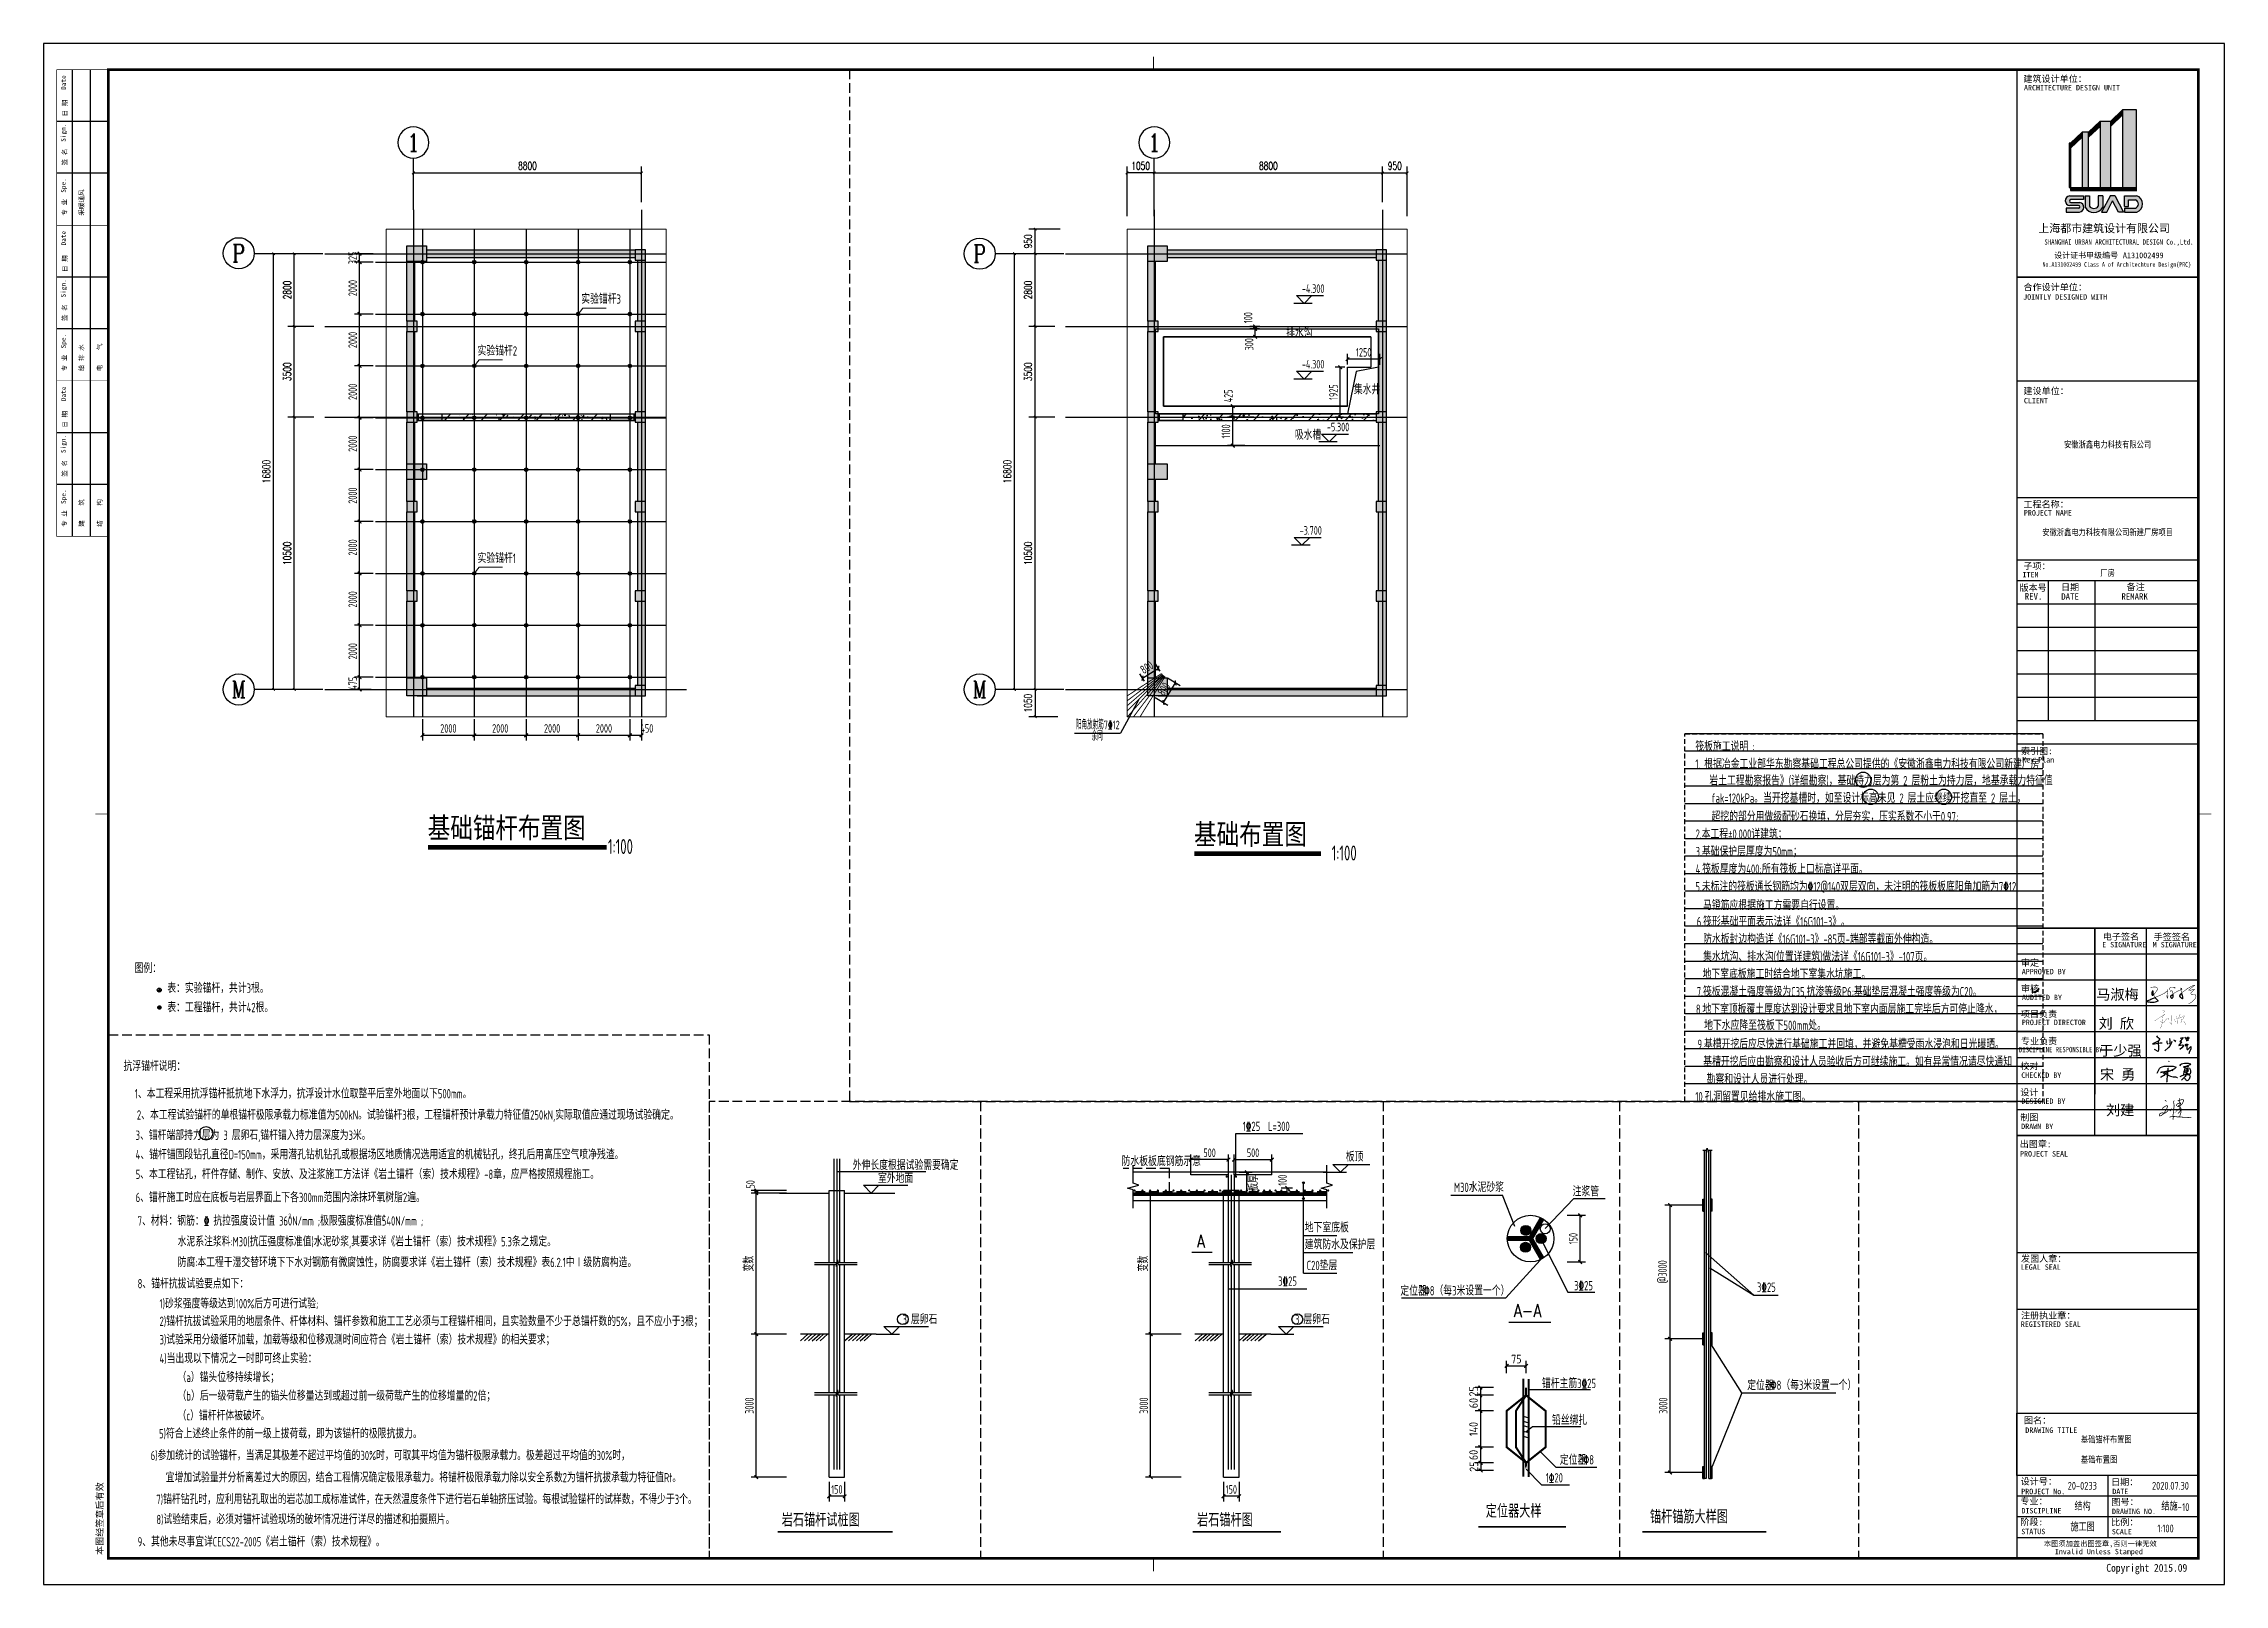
# Model space of a CAD drawing. Extents: x 899043 to 2598688, y -137197 to 211789.
# Drawn here: x 2288380 to 2372480, y 70135 to 129535 of the extents above; entities that cross this region are included whole.
import ezdxf
from ezdxf.enums import TextEntityAlignment as Align

# ---------------------------------------------------------------- set-up
doc = ezdxf.new("R2010")
doc.units = 0
doc.header["$LTSCALE"] = 1500
doc.header["$MEASUREMENT"] = 0
for name, pattern in [('-1F-7ms-L－S$0$DASH', [0.35, 0.25, -0.1]), ('7', [120.000008, -30.000002, 60.000004, -30.000002]), ('DASH', [0.35, 0.25, -0.1]), ('HIDDEN2', [0.1875, 0.125, -0.0625])]:
    doc.linetypes.add(name, pattern=pattern)
for name, color, linetype in [('00-tk', 151, 'Continuous'), ('A-Other(建筑其它)', 33, 'Continuous'), ('AXIS', 3, 'Continuous'), ('AXIS_TEXT', 7, 'Continuous'), ('BASE', 7, 'Continuous'), ('DIM', 3, 'Continuous'), ('DIM_ELEV', 3, 'Continuous'), ('DOTE', 1, 'Continuous'), ('HATCH', 254, 'Continuous'), ('iicon', 7, 'Continuous'), ('line2', 7, 'Continuous'), ('PUB_DIM', 3, 'Continuous'), ('PUB_TEXT', 7, 'Continuous'), ('REIN', 1, 'Continuous'), ('TEXT', 7, 'Continuous'), ('THIN', 7, 'Continuous'), ('WALL', 7, 'Continuous'), ('WELD_TEXT', 7, 'Continuous'), ('剖面外形', 200, 'Continuous'), ('填充', 251, 'Continuous'), ('柱', 255, 'Continuous'), ('柱虚线', 54, '7'), ('楼板负筋文字', 7, 'Continuous'), ('楼板负筋钢筋', 1, 'Continuous'), ('独立基础', 2, 'Continuous'), ('砼墙', 3, 'Continuous'), ('钢筋', 1, 'Continuous'), ('钢筋填充', 7, 'Continuous'), ('锚杆', 2, 'Continuous')]:
    doc.layers.add(name, color=color, linetype=linetype)
for name, color, linetype, lineweight in [('10', 7, 'Continuous', 35), ('1500', 4, 'Continuous', 18), ('REIND', 1, 'Continuous', 0), ('TK-签名', 70, 'Continuous', 30), ('功能名称', 255, 'Continuous', 0), ('试桩', 1, 'Continuous', 18)]:
    doc.layers.add(name, color=color, linetype=linetype, lineweight=lineweight)
doc.styles.add('_TCH_AXIS', font='COMPLEX', dxfattribs={"bigfont": 'GBCBIG'})
doc.styles.add('_TCH_DIM_T3', font='SIMPLEX', dxfattribs={"width": 0.705882, "bigfont": 'GBCBIG'})
doc.styles.add('b', font='romanc.shx', dxfattribs={"width": 0.7, "bigfont": 'tssdchn.shx'})
doc.styles.add('COMPLEX', font='COMPLEX')
doc.styles.add('DS6FS', font='tssdeng.shx', dxfattribs={"width": 0.8, "bigfont": 'tssdchn.shx'})
doc.styles.add('DS6HT', font='simhei.ttf', dxfattribs={"width": 0.8})
doc.styles.add('H330', font='Tssdeng.shx', dxfattribs={"width": 0.65, "height": 330, "bigfont": 'tssdchn.shx'})
doc.styles.add('H350', font='Tssdeng.shx', dxfattribs={"width": 0.65, "height": 360, "bigfont": 'tssdchn.shx'})
doc.styles.add('H450', font='Tssdeng.shx', dxfattribs={"width": 0.65, "height": 500, "bigfont": 'tssdchn.shx'})
doc.styles.get("Standard").update_dxf_attribs({"font": 'gbenor.shx', "bigfont": 'gbcbig.shx'})
doc.styles.add('TSSD_Dimension', font='Tssdeng.shx', dxfattribs={"width": 0.7, "bigfont": 'hztxt.shx'})
doc.styles.add('YG图名', font='simhei.ttf', dxfattribs={"width": 0.7, "height": 600})
doc.styles.add('仿宋体', font='', dxfattribs={"width": 0.8})
doc.styles.get('仿宋体').set_extended_font_data('SimSun')
doc.dimstyles.new('_TCH_ARCH&&100', dxfattribs={"dimtxt": 297.5, "dimasz": 100, "dimexe": 250, "dimexo": 300, "dimgap": 126.25, "dimtad": 1, "dimdec": 0, "dimzin": 0, "dimdsep": 46, "dimtxsty": '_TCH_DIM_T3', "dimblk": 'ARCHTICK', "dimcen": 0.09, "dimclrt": 7, "dimazin": 2, "dimtfac": 1, "dimtdec": 0, "dimtix": 1, "dimtmove": 2, "dimatfit": 3, "dimfxl": 0, "dimtolj": 1, "dimtzin": 0, "dimarcsym": 0})
doc.dimstyles.new('H100', dxfattribs={"dimscale": 100, "dimtxt": 3.3, "dimasz": 0.01, "dimexe": 2, "dimexo": 1, "dimgap": 1, "dimtad": 1, "dimdec": 0, "dimrnd": 1, "dimzin": 0, "dimdsep": 46, "dimtxsty": 'H330', "dimblk1": 'YGDIM', "dimblk2": 'YGDIM', "dimsah": 1, "dimcen": -2, "dimdle": 1, "dimclrt": 7, "dimadec": 0, "dimazin": 0, "dimtfac": 1, "dimtdec": 0, "dimtix": 1, "dimtmove": 2, "dimatfit": 3, "dimldrblk": 'YGDIM', "dimfxl": 0, "dimtvp": 1, "dimtolj": 1, "dimtzin": 0, "dimlwe": 25, "dimarcsym": 0})
doc.dimstyles.new('H25', dxfattribs={"dimscale": 100, "dimtxt": 3.3, "dimasz": 0.01, "dimexe": 2, "dimexo": 1, "dimgap": 1, "dimtad": 1, "dimdec": 0, "dimlfac": 0.25, "dimrnd": 1, "dimzin": 0, "dimdsep": 46, "dimtxsty": 'Standard', "dimblk1": 'YGDIM', "dimblk2": 'YGDIM', "dimsah": 1, "dimcen": -2, "dimdle": 1, "dimclrt": 7, "dimadec": 0, "dimazin": 0, "dimtfac": 1, "dimtdec": 0, "dimtix": 1, "dimtmove": 2, "dimatfit": 3, "dimldrblk": 'YGDIM', "dimfxl": 0, "dimtvp": 1, "dimtolj": 1, "dimtzin": 0, "dimarcsym": 0})
doc.dimstyles.new('H50', dxfattribs={"dimscale": 100, "dimtxt": 3.3, "dimasz": 0.01, "dimexe": 2, "dimexo": 0, "dimgap": 1, "dimtad": 1, "dimdec": 0, "dimlfac": 0.5, "dimrnd": 1, "dimzin": 0, "dimdsep": 46, "dimtxsty": 'H330', "dimblk1": 'YGDIM', "dimblk2": 'YGDIM', "dimsah": 1, "dimcen": -2, "dimdle": 1, "dimclrt": 7, "dimazin": 0, "dimtfac": 1, "dimtdec": 0, "dimtix": 1, "dimtmove": 2, "dimatfit": 3, "dimldrblk": 'YGDIM', "dimfxl": 0, "dimtvp": 1, "dimtolj": 1, "dimtzin": 0, "dimarcsym": 0})

msp = doc.modelspace()

# ---------------------------------------------------------------- texts
at = {"layer": '00-tk', "color": 0, "style": 'DS6HT', "width": 0.8}
for s, p in [('基础锚杆布置图', (2366945.8, 75600.6)), ('基础布置图', (2366945.8, 74825.5))]:
    msp.add_text(s, height=250, dxfattribs=at).set_placement(p)
at = {"layer": 'DIM', "style": 'H450', "width": 0.65}
for p in [(2310142.9, 98120), (2338054.8, 97870)]:
    msp.add_text('1:100', height=576, dxfattribs=at).set_placement(p, align=Align.BOTTOM_LEFT)
at = {"layer": 'PUB_DIM', "style": 'b', "width": 0.8}
for s, p in [('A', (2332856.4, 83116.6)), ('A-A', (2345077.3, 80435.5))]:
    msp.add_text(s, height=500, dxfattribs=at).set_placement(p)
at = {"layer": 'PUB_TEXT'}
for s, height, style, width, p in [('-4.300', 330, 'H330', 0.65, (2336906.2, 119924.9)), ('-4.300', 330, 'H330', 0.65, (2336906.2, 117010.8)), ('-5.300', 330, 'H330', 0.65, (2337868.8, 114589.5)), ('-3.700', 330, 'H330', 0.65, (2336818.6, 110603.1)), ('基础锚杆布置图', 797.47, '仿宋体', 0.8, (2303192.4, 98906.9)), ('基础布置图', 797.47, '仿宋体', 0.8, (2332745.7, 98656.9))]:
    msp.add_text(s, height=height, dxfattribs=dict(at, style=style, width=width)).set_placement(p)
at = {"layer": 'TEXT', "width": 0.7}
for s, height, style, p in [('实验锚杆3', 360, 'TSSD_Dimension', (2309113, 119507.8)), ('排水沟', 360, 'TSSD_Dimension', (2336297.3, 118197.9)), ('实验锚杆2', 360, 'TSSD_Dimension', (2305113, 117507.8)), ('集水井', 360, 'TSSD_Dimension', (2338908.3, 116018.9)), ('吸水槽', 360, 'TSSD_Dimension', (2336633.6, 114269)), ('实验锚杆1', 360, 'TSSD_Dimension', (2305113, 109512.9)), ('筏板施工说明 : ', 360, 'TSSD_Dimension', (2352077.5, 102255.2)), ('1. 根据冶金工业部华东勘察基础工程总公司提供的《安徽浙鑫电力科技有限公司新建厂房', 360, 'TSSD_Dimension', (2352077, 101580.2)), ('岩土工程勘察报告》(详细勘察)，基础持力层为第 2 层粉土为持力层，地基承载力特征值', 360, 'TSSD_Dimension', (2352619.9, 100940.7)), ('fak=120kPa。当开挖基槽时，如至设计标高未见 2 层土应继续开挖直至 2 层土，', 360, 'TSSD_Dimension', (2352700.8, 100267.7)), ('2.本工程%%P0.000详建筑；', 360, 'TSSD_Dimension', (2352088.7, 98880.2)), ('超挖的部分用做级配砂石换填，分层夯实，压实系数不小于0.97;', 360, 'TSSD_Dimension', (2352700.8, 99555.2)), ('3.基础保护层厚度为50mm；', 360, 'TSSD_Dimension', (2352088.7, 98205.2)), ('4.筏板厚度为400;所有筏板上口标高详平面。', 360, 'TSSD_Dimension', (2352089.7, 97530.2)), ('5.未标注的筏板通长钢筋均为%%13212@140双层双向，未注明的筏板板底阳角加筋为7%%13212,', 360, 'TSSD_Dimension', (2352081.9, 96855.2)), ('6.筏形基础平面表示法详《16G101-3》。', 360, 'TSSD_Dimension', (2352132.4, 95505.2)), ('马镫筋应根据施工方需要自行设置。', 360, 'TSSD_Dimension', (2352375.2, 96132.5)), ('防水板封边构造详《16G101-3》-85页-端部等截面外伸构造。', 360, 'TSSD_Dimension', (2352377.8, 94830.2)), ('集水坑沟、排水沟(位置详建筑)做法详《16G101-3》-107页。', 360, 'TSSD_Dimension', (2352377.8, 94155.2)), ('图例：', 360, 'TSSD_Dimension', (2291889.6, 93704.1)), ('地下室底板施工时结合地下室集水坑施工。', 360, 'TSSD_Dimension', (2352359.4, 93480.2)), ('表：实验锚杆，共计3根。', 360, 'TSSD_Dimension', (2293149, 92940.3)), ('表：工程锚杆，共计42根。', 360, 'TSSD_Dimension', (2293149, 92195)), ('8.地下室顶板覆土厚度达到设计要求且地下室内面层施工完毕后方可停止降水，', 360, 'TSSD_Dimension', (2352098.5, 92130.2)), ('7.筏板混凝土强度等级为C35,抗渗等级P6;基础垫层混凝土强度等级为C20。', 360, 'TSSD_Dimension', (2352132.4, 92805.2)), ('地下水应降至筏板下500mm处。', 360, 'TSSD_Dimension', (2352416.6, 91510)), ('9.基槽开挖后应尽快进行基础施工并回填，并避免基槽受雨水浸泡和日光曝晒。', 360, 'TSSD_Dimension', (2352160.2, 90780.2)), ('抗浮锚杆说明：', 360, 'TSSD_Dimension', (2291460.8, 89930.8)), ('  基槽开挖后应由勘察和设计人员验收后方可继续施工。如有异常情况请尽快通知', 360, 'TSSD_Dimension', (2352077, 90105.2)), ('10.孔洞留置见给排水施工图。', 360, 'TSSD_Dimension', (2352077, 88755.2)), ('勘察和设计人员进行处理。', 360, 'TSSD_Dimension', (2352513.7, 89430.2)), ('1%%13225  L=300', 360, 'TSSD_Dimension', (2334620.6, 87613.7)), ('板顶', 360, 'TSSD_Dimension', (2338598, 86437.1)), ('外伸长度根据试验需要确定', 360, 'TSSD_Dimension', (2319583.1, 86115.3)), ('室外地面', 360, 'TSSD_Dimension', (2320556.1, 85608.9)), ('M30水泥砂浆', 360, 'TSSD_Dimension', (2342770.8, 85260.8)), ('注浆管', 360, 'TSSD_Dimension', (2347344.6, 85099.2)), ('地下室底板', 360, 'TSSD_Dimension', (2337014.5, 83708.5)), ('建筑防水及保护层', 360, 'TSSD_Dimension', (2337014.5, 83054.9)), ('C20垫层', 360, 'TSSD_Dimension', (2337089.1, 82250.3)), ('3%%13225', 360, 'TSSD_Dimension', (2335988.5, 81646.1)), ('定位器', 360, 'TSSD_Dimension', (2340703.3, 81265.5)), ('3\x828（每3米设置一个）', 360, 'TSSD_Dimension', (2341452.7, 81274.3)), ('3%%13225', 360, 'TSSD_Dimension', (2347402.7, 81471.8)), ('3%%13225', 360, 'TSSD_Dimension', (2354455.3, 81412.7)), (' 3 层卵石', 360, 'TSSD_Dimension', (2321350.5, 80170.3)), ('3 层卵石', 360, 'TSSD_Dimension', (2336639.2, 80170.3)), ('锚杆主筋3%%13225', 360, 'TSSD_Dimension', (2346161, 77701.8)), ('定位器', 360, 'TSSD_Dimension', (2354077.6, 77624.8)), ('3\x828（每3米设置一个）', 360, 'TSSD_Dimension', (2354827, 77633.6)), ('铅丝绑扎', 360, 'TSSD_Dimension', (2346550.3, 76286.1)), ('定位器', 360, 'TSSD_Dimension', (2346851.8, 74749.9)), ('3\x828', 360, 'TSSD_Dimension', (2347601.3, 74758.7)), ('1\x8320', 360, 'TSSD_Dimension', (2346306.8, 74063.9)), ('定位器大样', 450, 'YG图名', (2343997.8, 72753.1)), ('岩石锚杆试桩图', 450, 'YG图名', (2316845.4, 72413.7)), ('岩石锚杆图', 450, 'YG图名', (2332861.2, 72413.7)), ('锚杆锚筋大样图', 450, 'YG图名', (2350328, 72537.8))]:
    msp.add_text(s, height=height, dxfattribs=dict(at, style=style)).set_placement(p)
at = {"layer": 'TEXT', "color": 6, "linetype": 'Continuous', "style": 'TSSD_Dimension', "width": 0.7}
for s, p in [('1、本工程采用抗浮锚杆抵抗地下水浮力，抗浮设计水位取整平后室外地面以下500mm。', (2291896.7, 88871)), ('2、本工程试验锚杆的单根锚杆极限承载力标准值为500kN。试验锚杆3根，工程锚杆预计承载力特征值250kN,实际取值应通过现场试验确定。', (2291978.6, 88051.5)), ('3、锚杆端部持力层为 3 层卵石,锚杆锚入持力层深度为3米。', (2291928.7, 87269.6))]:
    msp.add_text(s, height=360, dxfattribs=at).set_placement(p)
at = {"layer": 'TEXT', "color": 3, "linetype": 'Continuous', "style": 'TSSD_Dimension', "width": 0.7}
for s, height, p in [('4、锚杆锚固段钻孔直径D=150mm，采用潜孔钻机钻孔或根据场区地质情况选用适宜的机械钻孔，终孔后用高压空气喷净残渣。', 360, (2291928.7, 86525.3)), ('5、本工程钻孔，杆件存储、制作、安放、及注浆施工方法详《岩土锚杆（索）技术规程》-8章，应严格按照规程施工。', 360, (2291928.7, 85764.5)), ('6、锚杆施工时应在底板与岩层界面上下各300mm范围内涂抹环氧树脂2遍。', 360, (2291928.7, 84872.8)), ('7、材料：钢筋：\x84 抗拉强度设计值 360N/mm ;极限强度标准值540N/mm ;', 360, (2292006.5, 83968.1)), ('2', 180, (2297818.6, 84249.9)), ('2', 180, (2301455, 84206.2)), ('水泥系注浆料:M30(抗压强度标准值)水泥砂浆,其要求详《岩土锚杆（索）技术规程》5.3条之规定。', 360, (2293549.6, 83168.1)), ('防腐:本工程干湿交替环境下下水对钢筋有微腐蚀性，防腐要求详《岩土锚杆（索）技术规程》表6.2.1中Ⅰ级防腐构造。', 360, (2293549.6, 82368.1)), ('8、锚杆抗拔试验要点如下：', 360, (2292006.5, 81544.9)), ('1)砂浆强度等级达到100%%%后方可进行试验;', 360, (2292852.5, 80776.3)), ('2)锚杆抗拔试验采用的地层条件、杆体材料、锚杆参数和施工工艺必须与工程锚杆相同，且实验数量不少于总锚杆数的5%%%，且不应小于3根；', 360, (2292852.5, 80095.1)), ('3)试验采用分级循环加载，加载等级和位移观测时间应符合《岩土锚杆（索）技术规程》的相关要求；', 360, (2292852.5, 79387.4)), ('4)当出现以下情况之一时即可终止实验：', 360, (2292852.5, 78662)), ('（a）锚头位移持续增长；', 360, (2293546.9, 77936.6)), ('（b）后一级荷载产生的锚头位移量达到或超过前一级荷载产生的位移增量的2倍；', 360, (2293546.9, 77220.2)), ('（c）锚杆杆体被破坏。', 360, (2293546.9, 76459)), ('5)符合上述终止条件的前一级上拔荷载，即为该锚杆的极限抗拔力。', 360, (2292832.7, 75766.4)), ('  6)参加统计的试验锚杆，当满足其极差不超过平均值的30%%%时，可取其平均值为锚杆极限承载力。极差超过平均值的30%%%时，', 360, (2292203.2, 74924.1)), ('宜增加试验量并分析离差过大的原因，结合工程情况确定极限承载力。将锚杆极限承载力除以安全系数2为锚杆抗拔承载力特征值Rt。', 360, (2293089.5, 74072.4)), ('7)锚杆钻孔时，应利用钻孔取出的岩芯加工成标准试件，在天然温度条件下进行岩石单轴挤压试验。每根试验锚杆的试样数，不得少于3个。', 360, (2292728.9, 73233.1)), ('8)试验结束后，必须对锚杆试验现场的破坏情况进行详尽的描述和拍摄照片。', 360, (2292728.9, 72456.7)), ('9、其他未尽事宜详CECS22-2005《岩土锚杆（索）技术规程》。', 360, (2292006.5, 71597.1))]:
    msp.add_text(s, height=height, dxfattribs=at).set_placement(p)
at = {"layer": 'TEXT', "linetype": 'DASH', "style": 'TSSD_Dimension', "width": 0.7}
msp.add_text('防水板板底钢筋示意', height=360, dxfattribs=at).set_placement((2329952.5, 86265.9))
at = {"layer": '功能名称', "color": 7, "style": 'DS6FS', "width": 0.8}
for s, height, p in [('10', 300, (2370992.8, 72964.6)), ('1:100', 300.15, (2370211, 72140.6))]:
    msp.add_text(s, height=height, dxfattribs=at).set_placement(p, align=Align.CENTER)
at = {"layer": '楼板负筋文字', "color": 3, "width": 0.65}
for s, p in [('阳角放射筋7%%13212', (2329034.2, 103005.2)), ('余同', (2329008, 102571.4))]:
    msp.add_text(s, height=330, dxfattribs=at).set_placement(p, align=Align.BOTTOM_CENTER)

# ---------------------------------------------------------------- blocks, each defined once
blk = doc.blocks.new('YGDIM')
at = {"color": 0, "linetype": 'ByBlock', "const_width": 50}
blk.add_lwpolyline([(-70, -70), (70, 70)], dxfattribs=at)
blk = doc.blocks.new('*D1849')
at = {"layer": 'Defpoints', "color": 0}
for p in [(2333883, 74089), (2334483, 74089), (2333883, 73530)]:
    blk.add_point(p, dxfattribs=at)
at = {"layer": 'DIM', "color": 0, "lineweight": -2}
for p, q in [((2333883, 74089), (2333883, 73330)), ((2334483, 74089), (2334483, 73330)), ((2333882, 73530), (2333881, 73530)), ((2334483, 73530), (2333883, 73530)), ((2334484, 73530), (2334485, 73530))]:
    blk.add_line(p, q, dxfattribs=at)
blk.add_blockref('YGDIM', (2333883, 73530), dxfattribs=at)
at = {"layer": 'DIM', "color": 0, "lineweight": -2, "rotation": 180}
blk.add_blockref('YGDIM', (2334483, 73530), dxfattribs=at)
at = {"layer": 'DIM', "color": 7, "insert": (2334183, 73795), "char_height": 330, "attachment_point": 5, "style": 'H330'}
blk.add_mtext('\\A1;150', dxfattribs=at)
blk = doc.blocks.new('*D1850')
at = {"layer": 'Defpoints', "color": 0}
for p in [(2351102, 79601), (2352366, 79601), (2352366, 74445)]:
    blk.add_point(p, dxfattribs=at)
at = {"layer": 'DIM', "color": 0, "lineweight": -2}
for p, q in [((2352366, 79601), (2350902, 79601)), ((2351102, 74446), (2351102, 79600)), ((2352366, 74445), (2350902, 74445))]:
    blk.add_line(p, q, dxfattribs=at)
for p, rotation in [((2351102, 79601), 90), ((2351102, 74445), 270)]:
    blk.add_blockref('YGDIM', p, dxfattribs=dict(at, rotation=rotation))
at = {"layer": 'DIM', "color": 7, "insert": (2350837, 77023), "char_height": 330, "attachment_point": 5, "rotation": 90, "style": 'H330'}
blk.add_mtext('\\A1;3000', dxfattribs=at)
blk = doc.blocks.new('*D1851')
at = {"layer": 'Defpoints', "color": 0}
for p in [(2351102, 84757), (2352366, 84757), (2352366, 79601)]:
    blk.add_point(p, dxfattribs=at)
at = {"layer": 'DIM', "color": 0, "lineweight": -2}
for p, q in [((2352366, 84757), (2350902, 84757)), ((2351102, 79602), (2351102, 84756)), ((2352366, 79601), (2350902, 79601))]:
    blk.add_line(p, q, dxfattribs=at)
for p, rotation in [((2351102, 84757), 90), ((2351102, 79601), 270)]:
    blk.add_blockref('YGDIM', p, dxfattribs=dict(at, rotation=rotation))
at = {"layer": 'DIM', "color": 7, "insert": (2350837, 82179), "char_height": 330, "attachment_point": 5, "rotation": 90, "style": 'H330'}
blk.add_mtext('\\A1;@3000', dxfattribs=at)
blk = doc.blocks.new('*D1852')
at = {"layer": 'Defpoints', "color": 0}
for p in [(2331073, 79783), (2332245, 79783), (2332245, 74272)]:
    blk.add_point(p, dxfattribs=at)
at = {"layer": 'DIM', "color": 0, "lineweight": -2}
for p, q in [((2332245, 79783), (2330873, 79783)), ((2331073, 74273), (2331073, 79782)), ((2332245, 74272), (2330873, 74272))]:
    blk.add_line(p, q, dxfattribs=at)
for p, rotation in [((2331073, 79783), 90), ((2331073, 74272), 270)]:
    blk.add_blockref('YGDIM', p, dxfattribs=dict(at, rotation=rotation))
at = {"layer": 'DIM', "color": 7, "insert": (2330808, 77027), "char_height": 330, "attachment_point": 5, "rotation": 90, "style": 'H330'}
blk.add_mtext('\\A1;3000', dxfattribs=at)
blk = doc.blocks.new('*D1853')
at = {"layer": 'Defpoints', "color": 0}
for p in [(2336100, 85421), (2336100, 85221), (2336342, 85421)]:
    blk.add_point(p, dxfattribs=at)
at = {"layer": 'DIM', "color": 0, "lineweight": -2}
for p, q in [((2336100, 85421), (2336542, 85421)), ((2336100, 85221), (2336542, 85221)), ((2336342, 85422), (2336342, 85423)), ((2336342, 85221), (2336342, 85421)), ((2336342, 85220), (2336342, 85219))]:
    blk.add_line(p, q, dxfattribs=at)
for p, rotation in [((2336342, 85421), 270), ((2336342, 85221), 90)]:
    blk.add_blockref('YGDIM', p, dxfattribs=dict(at, rotation=rotation))
at = {"layer": 'DIM', "color": 7, "insert": (2336158, 85717), "char_height": 330, "attachment_point": 5, "rotation": 90, "style": 'H330'}
blk.add_mtext('\\A1;100', dxfattribs=at)
blk = doc.blocks.new('*D1854')
at = {"layer": 'Defpoints', "color": 0}
for p in [(2331073, 85221), (2332245, 85221), (2332245, 79783)]:
    blk.add_point(p, dxfattribs=at)
at = {"layer": 'DIM', "color": 0, "lineweight": -2}
for p, q in [((2332245, 85221), (2330873, 85221)), ((2331073, 79784), (2331073, 85220)), ((2332245, 79783), (2330873, 79783))]:
    blk.add_line(p, q, dxfattribs=at)
for p, rotation in [((2331073, 85221), 90), ((2331073, 79783), 270)]:
    blk.add_blockref('YGDIM', p, dxfattribs=dict(at, rotation=rotation))
at = {"layer": 'DIM', "color": 7, "insert": (2330793, 82502), "char_height": 360, "attachment_point": 5, "rotation": 90, "style": 'H350'}
blk.add_mtext('\\A1;变数', dxfattribs=at)
blk = doc.blocks.new('*D1855')
at = {"layer": 'Defpoints', "color": 0}
for p in [(2334294, 85925), (2335747, 86511), (2335747, 85925)]:
    blk.add_point(p, dxfattribs=at)
at = {"layer": 'DIM', "color": 0, "lineweight": -2}
for p, q in [((2334294, 85925), (2334294, 86711)), ((2335747, 85925), (2335747, 86711)), ((2334295, 86511), (2335746, 86511))]:
    blk.add_line(p, q, dxfattribs=at)
at = {"layer": 'DIM', "color": 0, "lineweight": -2, "rotation": 180}
blk.add_blockref('YGDIM', (2334294, 86511), dxfattribs=at)
at = {"layer": 'DIM', "color": 0, "lineweight": -2}
blk.add_blockref('YGDIM', (2335747, 86511), dxfattribs=at)
at = {"layer": 'DIM', "color": 7, "insert": (2335021, 86776), "char_height": 330, "attachment_point": 5, "style": 'H330'}
blk.add_mtext('\\A1;500', dxfattribs=at)
blk = doc.blocks.new('*D1856')
at = {"layer": 'Defpoints', "color": 0}
for p in [(2332619, 86511), (2332619, 85925), (2334072, 85925)]:
    blk.add_point(p, dxfattribs=at)
at = {"layer": 'DIM', "color": 0, "lineweight": -2}
for p, q in [((2332619, 85925), (2332619, 86711)), ((2334072, 85925), (2334072, 86711)), ((2334071, 86511), (2332620, 86511))]:
    blk.add_line(p, q, dxfattribs=at)
at = {"layer": 'DIM', "color": 0, "lineweight": -2, "rotation": 180}
blk.add_blockref('YGDIM', (2332619, 86511), dxfattribs=at)
at = {"layer": 'DIM', "color": 0, "lineweight": -2}
blk.add_blockref('YGDIM', (2334072, 86511), dxfattribs=at)
at = {"layer": 'DIM', "color": 7, "insert": (2333345, 86776), "char_height": 330, "attachment_point": 5, "style": 'H330'}
blk.add_mtext('\\A1;500', dxfattribs=at)
blk = doc.blocks.new('*D1857')
at = {"layer": 'Defpoints', "color": 0}
for p in [(2347136, 84365), (2347636, 84365), (2347136, 82565)]:
    blk.add_point(p, dxfattribs=at)
at = {"layer": 'DIM', "color": 0, "lineweight": -2}
for p, q in [((2347136, 84365), (2347836, 84365)), ((2347636, 82566), (2347636, 84364)), ((2347136, 82565), (2347836, 82565))]:
    blk.add_line(p, q, dxfattribs=at)
for p, rotation in [((2347636, 84365), 90), ((2347636, 82565), 270)]:
    blk.add_blockref('YGDIM', p, dxfattribs=dict(at, rotation=rotation))
at = {"layer": 'DIM', "color": 7, "insert": (2347371, 83465), "char_height": 330, "attachment_point": 5, "rotation": 90, "style": 'H330'}
blk.add_mtext('\\A1;150', dxfattribs=at)
blk = doc.blocks.new('*D1858')
at = {"layer": 'Defpoints', "color": 0}
for p in [(2343788, 77424), (2344394, 77724), (2344394, 77424)]:
    blk.add_point(p, dxfattribs=at)
at = {"layer": 'DIM', "color": 0, "lineweight": -2}
for p, q in [((2344294, 77724), (2343588, 77724)), ((2344294, 77424), (2343588, 77424)), ((2343788, 77725), (2343788, 77726)), ((2343788, 77724), (2343788, 77424)), ((2343788, 77423), (2343788, 77422))]:
    blk.add_line(p, q, dxfattribs=at)
for p, rotation in [((2343788, 77724), 270), ((2343788, 77424), 90)]:
    blk.add_blockref('YGDIM', p, dxfattribs=dict(at, rotation=rotation))
at = {"layer": 'DIM', "color": 7, "insert": (2343523, 77574), "char_height": 330, "attachment_point": 5, "rotation": 90}
blk.add_mtext('\\A1;25', dxfattribs=at)
blk = doc.blocks.new('*D1859')
at = {"layer": 'Defpoints', "color": 0}
for p in [(2344394, 77424), (2343788, 76824), (2344394, 76824)]:
    blk.add_point(p, dxfattribs=at)
at = {"layer": 'DIM', "color": 0, "lineweight": -2}
for p, q in [((2344294, 77424), (2343588, 77424)), ((2343788, 77423), (2343788, 76825)), ((2344294, 76824), (2343588, 76824))]:
    blk.add_line(p, q, dxfattribs=at)
for p, rotation in [((2343788, 77424), 90), ((2343788, 76824), 270)]:
    blk.add_blockref('YGDIM', p, dxfattribs=dict(at, rotation=rotation))
at = {"layer": 'DIM', "color": 7, "insert": (2343523, 77124), "char_height": 330, "attachment_point": 5, "rotation": 90}
blk.add_mtext('\\A1;60', dxfattribs=at)
blk = doc.blocks.new('*D1860')
at = {"layer": 'Defpoints', "color": 0}
for p in [(2344394, 76824), (2343788, 75424), (2344394, 75424)]:
    blk.add_point(p, dxfattribs=at)
at = {"layer": 'DIM', "color": 0, "lineweight": -2}
for p, q in [((2344294, 76824), (2343588, 76824)), ((2343788, 76823), (2343788, 75425)), ((2344294, 75424), (2343588, 75424))]:
    blk.add_line(p, q, dxfattribs=at)
for p, rotation in [((2343788, 76824), 90), ((2343788, 75424), 270)]:
    blk.add_blockref('YGDIM', p, dxfattribs=dict(at, rotation=rotation))
at = {"layer": 'DIM', "color": 7, "insert": (2343523, 76124), "char_height": 330, "attachment_point": 5, "rotation": 90}
blk.add_mtext('\\A1;140', dxfattribs=at)
blk = doc.blocks.new('*D1861')
at = {"layer": 'Defpoints', "color": 0}
for p in [(2344394, 75424), (2343788, 74824), (2344394, 74824)]:
    blk.add_point(p, dxfattribs=at)
at = {"layer": 'DIM', "color": 0, "lineweight": -2}
for p, q in [((2344294, 75424), (2343588, 75424)), ((2343788, 75423), (2343788, 74825)), ((2344294, 74824), (2343588, 74824))]:
    blk.add_line(p, q, dxfattribs=at)
for p, rotation in [((2343788, 75424), 90), ((2343788, 74824), 270)]:
    blk.add_blockref('YGDIM', p, dxfattribs=dict(at, rotation=rotation))
at = {"layer": 'DIM', "color": 7, "insert": (2343523, 75124), "char_height": 330, "attachment_point": 5, "rotation": 90}
blk.add_mtext('\\A1;60', dxfattribs=at)
blk = doc.blocks.new('*D1862')
at = {"layer": 'Defpoints', "color": 0}
for p in [(2343804, 74524), (2344394, 74824), (2344394, 74524)]:
    blk.add_point(p, dxfattribs=at)
at = {"layer": 'DIM', "color": 0, "lineweight": -2}
for p, q in [((2344294, 74824), (2343604, 74824)), ((2344294, 74524), (2343604, 74524)), ((2343804, 74825), (2343804, 74826)), ((2343804, 74824), (2343804, 74524)), ((2343804, 74523), (2343804, 74522))]:
    blk.add_line(p, q, dxfattribs=at)
for p, rotation in [((2343804, 74824), 270), ((2343804, 74524), 90)]:
    blk.add_blockref('YGDIM', p, dxfattribs=dict(at, rotation=rotation))
at = {"layer": 'DIM', "color": 7, "insert": (2343539, 74674), "char_height": 330, "attachment_point": 5, "rotation": 90}
blk.add_mtext('\\A1;25', dxfattribs=at)
blk = doc.blocks.new('*D1824')
at = {"layer": 'Defpoints', "color": 0}
for p in [(2334483, 86021), (2334781, 86021), (2334483, 85221)]:
    blk.add_point(p, dxfattribs=at)
at = {"layer": 'DIM', "color": 0, "lineweight": -2}
for p, q in [((2334483, 86021), (2334981, 86021)), ((2334781, 86022), (2334781, 86023)), ((2334781, 85221), (2334781, 86021)), ((2334483, 85221), (2334981, 85221)), ((2334781, 85220), (2334781, 85219))]:
    blk.add_line(p, q, dxfattribs=at)
for p, rotation in [((2334781, 86021), 270), ((2334781, 85221), 90)]:
    blk.add_blockref('YGDIM', p, dxfattribs=dict(at, rotation=rotation))
at = {"layer": 'DIM', "color": 7, "insert": (2335038, 85541), "char_height": 360, "attachment_point": 5, "rotation": 90, "style": 'H350'}
blk.add_mtext('\\A1; 板厚', dxfattribs=at)
blk = doc.blocks.new('*D1825')
at = {"layer": 'Defpoints', "color": 0}
for p in [(2318672, 74089), (2319272, 74089), (2318672, 73530)]:
    blk.add_point(p, dxfattribs=at)
at = {"layer": 'DIM', "color": 0, "lineweight": -2}
for p, q in [((2318672, 74089), (2318672, 73330)), ((2319272, 74089), (2319272, 73330)), ((2318671, 73530), (2318670, 73530)), ((2319272, 73530), (2318672, 73530)), ((2319273, 73530), (2319274, 73530))]:
    blk.add_line(p, q, dxfattribs=at)
blk.add_blockref('YGDIM', (2318672, 73530), dxfattribs=at)
at = {"layer": 'DIM', "color": 0, "lineweight": -2, "rotation": 180}
blk.add_blockref('YGDIM', (2319272, 73530), dxfattribs=at)
at = {"layer": 'DIM', "color": 7, "insert": (2318972, 73795), "char_height": 330, "attachment_point": 5, "style": 'H330'}
blk.add_mtext('\\A1;150', dxfattribs=at)
blk = doc.blocks.new('*D1826')
at = {"layer": 'Defpoints', "color": 0}
for p in [(2315862, 79783), (2317033, 79783), (2317033, 74272)]:
    blk.add_point(p, dxfattribs=at)
at = {"layer": 'DIM', "color": 0, "lineweight": -2}
for p, q in [((2317033, 79783), (2315662, 79783)), ((2315862, 74273), (2315862, 79782)), ((2317033, 74272), (2315662, 74272))]:
    blk.add_line(p, q, dxfattribs=at)
for p, rotation in [((2315862, 79783), 90), ((2315862, 74272), 270)]:
    blk.add_blockref('YGDIM', p, dxfattribs=dict(at, rotation=rotation))
at = {"layer": 'DIM', "color": 7, "insert": (2315597, 77027), "char_height": 330, "attachment_point": 5, "rotation": 90, "style": 'H330'}
blk.add_mtext('\\A1;3000', dxfattribs=at)
blk = doc.blocks.new('*D1827')
at = {"layer": 'Defpoints', "color": 0}
for p in [(2315862, 85221), (2317033, 85221), (2317033, 79783)]:
    blk.add_point(p, dxfattribs=at)
at = {"layer": 'DIM', "color": 0, "lineweight": -2}
for p, q in [((2317033, 85221), (2315662, 85221)), ((2315862, 79784), (2315862, 85220)), ((2317033, 79783), (2315662, 79783))]:
    blk.add_line(p, q, dxfattribs=at)
for p, rotation in [((2315862, 85221), 90), ((2315862, 79783), 270)]:
    blk.add_blockref('YGDIM', p, dxfattribs=dict(at, rotation=rotation))
at = {"layer": 'DIM', "color": 7, "insert": (2315582, 82502), "char_height": 360, "attachment_point": 5, "rotation": 90, "style": 'H350'}
blk.add_mtext('\\A1;变数', dxfattribs=at)
blk = doc.blocks.new('*D1828')
at = {"layer": 'Defpoints', "color": 0}
for p in [(2315862, 85321), (2317033, 85321), (2317033, 85221)]:
    blk.add_point(p, dxfattribs=at)
at = {"layer": 'DIM', "color": 0, "lineweight": -2}
for p, q in [((2317033, 85321), (2315662, 85321)), ((2317033, 85221), (2315662, 85221)), ((2315862, 85322), (2315862, 85323)), ((2315862, 85221), (2315862, 85321)), ((2315862, 85220), (2315862, 85219))]:
    blk.add_line(p, q, dxfattribs=at)
for p, rotation in [((2315862, 85321), 270), ((2315862, 85221), 90)]:
    blk.add_blockref('YGDIM', p, dxfattribs=dict(at, rotation=rotation))
at = {"layer": 'DIM', "color": 7, "insert": (2315640, 85557), "char_height": 330, "attachment_point": 5, "rotation": 90, "style": 'H330'}
blk.add_mtext('\\A1;50', dxfattribs=at)
blk = doc.blocks.new('_ArchTick')
at = {"color": 0, "linetype": 'ByBlock', "const_width": 0.4}
blk.add_lwpolyline([(-0.5, -0.5), (0.5, 0.5)], dxfattribs=at)
blk = doc.blocks.new('*D1829')
at = {"layer": 'AXIS', "color": 0, "lineweight": -2}
for p, q in [((2302640, 123426), (2302640, 124799)), ((2302640, 124549), (2311440, 124549)), ((2311440, 123426), (2311440, 124799))]:
    blk.add_line(p, q, dxfattribs=at)
at = {"layer": 'Defpoints', "color": 0}
for p in [(2311440, 124549), (2302640, 123126), (2311440, 123126)]:
    blk.add_point(p, dxfattribs=at)
at = {"layer": 'AXIS', "color": 0, "lineweight": -2, "xscale": 100, "yscale": 100, "zscale": 100, "rotation": 180}
blk.add_blockref('_ArchTick', (2302640, 124549), dxfattribs=at)
at = {"layer": 'AXIS', "color": 0, "lineweight": -2, "xscale": 100, "yscale": 100, "zscale": 100}
blk.add_blockref('_ArchTick', (2311440, 124549), dxfattribs=at)
at = {"layer": 'AXIS', "color": 7, "insert": (2307040, 124824), "char_height": 297.5, "attachment_point": 5, "style": '_TCH_DIM_T3'}
blk.add_mtext('\\A1;8800', dxfattribs=at)
blk = doc.blocks.new('_AXISO')
blk.add_circle((0, 0), 0.5)
at = {"layer": 'AXIS_TEXT', "style": 'COMPLEX', "width": 1.041667}
blk.add_attdef('A', text='', height=0.56, dxfattribs=at).set_placement((-0.25, -0.28), (0.25, -0.28), align=Align.FIT)
blk = doc.blocks.new('*D1830')
at = {"layer": 'AXIS', "color": 0, "lineweight": -2}
for p, q in [((2298963, 121436), (2296998, 121436)), ((2297248, 104636), (2297248, 121436)), ((2298963, 104636), (2296998, 104636))]:
    blk.add_line(p, q, dxfattribs=at)
at = {"layer": 'Defpoints', "color": 0}
for p in [(2297248, 121436), (2299263, 121436), (2299263, 104636)]:
    blk.add_point(p, dxfattribs=at)
at = {"layer": 'AXIS', "color": 0, "lineweight": -2, "xscale": 100, "yscale": 100, "zscale": 100}
for p, rotation in [((2297248, 121436), 90), ((2297248, 104636), 270)]:
    blk.add_blockref('_ArchTick', p, dxfattribs=dict(at, rotation=rotation))
at = {"layer": 'AXIS', "color": 7, "insert": (2296973, 113036), "char_height": 297.5, "attachment_point": 5, "rotation": 90, "style": '_TCH_DIM_T3'}
blk.add_mtext('\\A1;16800', dxfattribs=at)
blk = doc.blocks.new('*D1831')
at = {"layer": 'AXIS', "color": 0, "lineweight": -2}
for p, q in [((2298806, 115136), (2297798, 115136)), ((2298048, 104636), (2298048, 115136)), ((2298806, 104636), (2297798, 104636))]:
    blk.add_line(p, q, dxfattribs=at)
at = {"layer": 'Defpoints', "color": 0}
for p in [(2298048, 115136), (2299106, 115136), (2299106, 104636)]:
    blk.add_point(p, dxfattribs=at)
at = {"layer": 'AXIS', "color": 0, "lineweight": -2, "xscale": 100, "yscale": 100, "zscale": 100}
for p, rotation in [((2298048, 115136), 90), ((2298048, 104636), 270)]:
    blk.add_blockref('_ArchTick', p, dxfattribs=dict(at, rotation=rotation))
at = {"layer": 'AXIS', "color": 7, "insert": (2297773, 109886), "char_height": 297.5, "attachment_point": 5, "rotation": 90, "style": '_TCH_DIM_T3'}
blk.add_mtext('\\A1;10500', dxfattribs=at)
blk = doc.blocks.new('*D1832')
at = {"layer": 'AXIS', "color": 0, "lineweight": -2}
for p, q in [((2298806, 118636), (2297798, 118636)), ((2298048, 115136), (2298048, 118636)), ((2298806, 115136), (2297798, 115136))]:
    blk.add_line(p, q, dxfattribs=at)
at = {"layer": 'Defpoints', "color": 0}
for p in [(2298048, 118636), (2299106, 118636), (2299106, 115136)]:
    blk.add_point(p, dxfattribs=at)
at = {"layer": 'AXIS', "color": 0, "lineweight": -2, "xscale": 100, "yscale": 100, "zscale": 100}
for p, rotation in [((2298048, 118636), 90), ((2298048, 115136), 270)]:
    blk.add_blockref('_ArchTick', p, dxfattribs=dict(at, rotation=rotation))
at = {"layer": 'AXIS', "color": 7, "insert": (2297773, 116886), "char_height": 297.5, "attachment_point": 5, "rotation": 90, "style": '_TCH_DIM_T3'}
blk.add_mtext('\\A1;3500', dxfattribs=at)
blk = doc.blocks.new('*D1833')
at = {"layer": 'AXIS', "color": 0, "lineweight": -2}
for p, q in [((2298806, 121436), (2297798, 121436)), ((2298048, 118636), (2298048, 121436)), ((2298806, 118636), (2297798, 118636))]:
    blk.add_line(p, q, dxfattribs=at)
at = {"layer": 'Defpoints', "color": 0}
for p in [(2298048, 121436), (2299106, 121436), (2299106, 118636)]:
    blk.add_point(p, dxfattribs=at)
at = {"layer": 'AXIS', "color": 0, "lineweight": -2, "xscale": 100, "yscale": 100, "zscale": 100}
for p, rotation in [((2298048, 121436), 90), ((2298048, 118636), 270)]:
    blk.add_blockref('_ArchTick', p, dxfattribs=dict(at, rotation=rotation))
at = {"layer": 'AXIS', "color": 7, "insert": (2297773, 120036), "char_height": 297.5, "attachment_point": 5, "rotation": 90, "style": '_TCH_DIM_T3'}
blk.add_mtext('\\A1;2800', dxfattribs=at)
blk = doc.blocks.new('*D1834')
at = {"layer": 'Defpoints', "color": 0, "linetype": 'Continuous', "ltscale": 50}
for p in [(2300565, 105111), (2301107, 104636), (2301183, 105111)]:
    blk.add_point(p, dxfattribs=at)
at = {"layer": 'DIM', "color": 0, "linetype": 'Continuous', "lineweight": 25, "ltscale": 50}
for p, q in [((2301083, 105111), (2300365, 105111)), ((2301007, 104636), (2300365, 104636))]:
    blk.add_line(p, q, dxfattribs=at)
at = {"layer": 'DIM', "color": 0, "linetype": 'Continuous', "lineweight": -2, "ltscale": 50}
for p, q in [((2300565, 105112), (2300565, 105113)), ((2300565, 104636), (2300565, 105111)), ((2300565, 104635), (2300565, 104634))]:
    blk.add_line(p, q, dxfattribs=at)
for p, rotation in [((2300565, 105111), 270), ((2300565, 104636), 90)]:
    blk.add_blockref('YGDIM', p, dxfattribs=dict(at, rotation=rotation))
at = {"layer": 'DIM', "color": 7, "linetype": 'Continuous', "ltscale": 50, "insert": (2300300, 104874), "char_height": 330, "attachment_point": 5, "rotation": 90, "style": 'H330'}
blk.add_mtext('\\A1;475', dxfattribs=at)
blk = doc.blocks.new('*D1835')
at = {"layer": 'Defpoints', "color": 0, "linetype": 'Continuous', "ltscale": 50}
for p in [(2300565, 107111), (2301183, 107111), (2301183, 105111)]:
    blk.add_point(p, dxfattribs=at)
at = {"layer": 'DIM', "color": 0, "linetype": 'Continuous', "lineweight": 25, "ltscale": 50}
for p, q in [((2301083, 107111), (2300365, 107111)), ((2301083, 105111), (2300365, 105111))]:
    blk.add_line(p, q, dxfattribs=at)
at = {"layer": 'DIM', "color": 0, "linetype": 'Continuous', "lineweight": -2, "ltscale": 50}
blk.add_line((2300565, 105112), (2300565, 107110), dxfattribs=at)
for p, rotation in [((2300565, 107111), 90), ((2300565, 105111), 270)]:
    blk.add_blockref('YGDIM', p, dxfattribs=dict(at, rotation=rotation))
at = {"layer": 'DIM', "color": 7, "linetype": 'Continuous', "ltscale": 50, "insert": (2300300, 106111), "char_height": 330, "attachment_point": 5, "rotation": 90, "style": 'H330'}
blk.add_mtext('\\A1;2000', dxfattribs=at)
blk = doc.blocks.new('*D1836')
at = {"layer": 'Defpoints', "color": 0, "linetype": 'Continuous', "ltscale": 50}
for p in [(2300565, 109111), (2301183, 109111), (2301183, 107111)]:
    blk.add_point(p, dxfattribs=at)
at = {"layer": 'DIM', "color": 0, "linetype": 'Continuous', "lineweight": 25, "ltscale": 50}
for p, q in [((2301083, 109111), (2300365, 109111)), ((2301083, 107111), (2300365, 107111))]:
    blk.add_line(p, q, dxfattribs=at)
at = {"layer": 'DIM', "color": 0, "linetype": 'Continuous', "lineweight": -2, "ltscale": 50}
blk.add_line((2300565, 107112), (2300565, 109110), dxfattribs=at)
for p, rotation in [((2300565, 109111), 90), ((2300565, 107111), 270)]:
    blk.add_blockref('YGDIM', p, dxfattribs=dict(at, rotation=rotation))
at = {"layer": 'DIM', "color": 7, "linetype": 'Continuous', "ltscale": 50, "insert": (2300300, 108111), "char_height": 330, "attachment_point": 5, "rotation": 90, "style": 'H330'}
blk.add_mtext('\\A1;2000', dxfattribs=at)
blk = doc.blocks.new('*D1837')
at = {"layer": 'Defpoints', "color": 0, "linetype": 'Continuous', "ltscale": 50}
for p in [(2300565, 111111), (2301183, 111111), (2301183, 109111)]:
    blk.add_point(p, dxfattribs=at)
at = {"layer": 'DIM', "color": 0, "linetype": 'Continuous', "lineweight": 25, "ltscale": 50}
for p, q in [((2301083, 111111), (2300365, 111111)), ((2301083, 109111), (2300365, 109111))]:
    blk.add_line(p, q, dxfattribs=at)
at = {"layer": 'DIM', "color": 0, "linetype": 'Continuous', "lineweight": -2, "ltscale": 50}
blk.add_line((2300565, 109112), (2300565, 111110), dxfattribs=at)
for p, rotation in [((2300565, 111111), 90), ((2300565, 109111), 270)]:
    blk.add_blockref('YGDIM', p, dxfattribs=dict(at, rotation=rotation))
at = {"layer": 'DIM', "color": 7, "linetype": 'Continuous', "ltscale": 50, "insert": (2300300, 110111), "char_height": 330, "attachment_point": 5, "rotation": 90, "style": 'H330'}
blk.add_mtext('\\A1;2000', dxfattribs=at)
blk = doc.blocks.new('*D1838')
at = {"layer": 'Defpoints', "color": 0, "linetype": 'Continuous', "ltscale": 50}
for p in [(2300565, 113111), (2301183, 113111), (2301183, 111111)]:
    blk.add_point(p, dxfattribs=at)
at = {"layer": 'DIM', "color": 0, "linetype": 'Continuous', "lineweight": 25, "ltscale": 50}
for p, q in [((2301083, 113111), (2300365, 113111)), ((2301083, 111111), (2300365, 111111))]:
    blk.add_line(p, q, dxfattribs=at)
at = {"layer": 'DIM', "color": 0, "linetype": 'Continuous', "lineweight": -2, "ltscale": 50}
blk.add_line((2300565, 111112), (2300565, 113110), dxfattribs=at)
for p, rotation in [((2300565, 113111), 90), ((2300565, 111111), 270)]:
    blk.add_blockref('YGDIM', p, dxfattribs=dict(at, rotation=rotation))
at = {"layer": 'DIM', "color": 7, "linetype": 'Continuous', "ltscale": 50, "insert": (2300300, 112111), "char_height": 330, "attachment_point": 5, "rotation": 90, "style": 'H330'}
blk.add_mtext('\\A1;2000', dxfattribs=at)
blk = doc.blocks.new('*D1839')
at = {"layer": 'Defpoints', "color": 0, "linetype": 'Continuous', "ltscale": 50}
for p in [(2300565, 115111), (2301183, 115111), (2301183, 113111)]:
    blk.add_point(p, dxfattribs=at)
at = {"layer": 'DIM', "color": 0, "linetype": 'Continuous', "lineweight": 25, "ltscale": 50}
for p, q in [((2301083, 115111), (2300365, 115111)), ((2301083, 113111), (2300365, 113111))]:
    blk.add_line(p, q, dxfattribs=at)
at = {"layer": 'DIM', "color": 0, "linetype": 'Continuous', "lineweight": -2, "ltscale": 50}
blk.add_line((2300565, 113112), (2300565, 115110), dxfattribs=at)
for p, rotation in [((2300565, 115111), 90), ((2300565, 113111), 270)]:
    blk.add_blockref('YGDIM', p, dxfattribs=dict(at, rotation=rotation))
at = {"layer": 'DIM', "color": 7, "linetype": 'Continuous', "ltscale": 50, "insert": (2300300, 114111), "char_height": 330, "attachment_point": 5, "rotation": 90, "style": 'H330'}
blk.add_mtext('\\A1;2000', dxfattribs=at)
blk = doc.blocks.new('*D1840')
at = {"layer": 'Defpoints', "color": 0, "linetype": 'Continuous', "ltscale": 50}
for p in [(2300565, 117111), (2301183, 117111), (2301183, 115111)]:
    blk.add_point(p, dxfattribs=at)
at = {"layer": 'DIM', "color": 0, "linetype": 'Continuous', "lineweight": 25, "ltscale": 50}
for p, q in [((2301083, 117111), (2300365, 117111)), ((2301083, 115111), (2300365, 115111))]:
    blk.add_line(p, q, dxfattribs=at)
at = {"layer": 'DIM', "color": 0, "linetype": 'Continuous', "lineweight": -2, "ltscale": 50}
blk.add_line((2300565, 115112), (2300565, 117110), dxfattribs=at)
for p, rotation in [((2300565, 117111), 90), ((2300565, 115111), 270)]:
    blk.add_blockref('YGDIM', p, dxfattribs=dict(at, rotation=rotation))
at = {"layer": 'DIM', "color": 7, "linetype": 'Continuous', "ltscale": 50, "insert": (2300300, 116111), "char_height": 330, "attachment_point": 5, "rotation": 90, "style": 'H330'}
blk.add_mtext('\\A1;2000', dxfattribs=at)
blk = doc.blocks.new('*D1841')
at = {"layer": 'Defpoints', "color": 0, "linetype": 'Continuous', "ltscale": 50}
for p in [(2300565, 119111), (2301183, 119111), (2301183, 117111)]:
    blk.add_point(p, dxfattribs=at)
at = {"layer": 'DIM', "color": 0, "linetype": 'Continuous', "lineweight": 25, "ltscale": 50}
for p, q in [((2301083, 119111), (2300365, 119111)), ((2301083, 117111), (2300365, 117111))]:
    blk.add_line(p, q, dxfattribs=at)
at = {"layer": 'DIM', "color": 0, "linetype": 'Continuous', "lineweight": -2, "ltscale": 50}
blk.add_line((2300565, 117112), (2300565, 119110), dxfattribs=at)
for p, rotation in [((2300565, 119111), 90), ((2300565, 117111), 270)]:
    blk.add_blockref('YGDIM', p, dxfattribs=dict(at, rotation=rotation))
at = {"layer": 'DIM', "color": 7, "linetype": 'Continuous', "ltscale": 50, "insert": (2300300, 118111), "char_height": 330, "attachment_point": 5, "rotation": 90, "style": 'H330'}
blk.add_mtext('\\A1;2000', dxfattribs=at)
blk = doc.blocks.new('*D1842')
at = {"layer": 'Defpoints', "color": 0, "linetype": 'Continuous', "ltscale": 50}
for p in [(2300565, 121111), (2301183, 121111), (2301183, 119111)]:
    blk.add_point(p, dxfattribs=at)
at = {"layer": 'DIM', "color": 0, "linetype": 'Continuous', "lineweight": 25, "ltscale": 50}
for p, q in [((2301083, 121111), (2300365, 121111)), ((2301083, 119111), (2300365, 119111))]:
    blk.add_line(p, q, dxfattribs=at)
at = {"layer": 'DIM', "color": 0, "linetype": 'Continuous', "lineweight": -2, "ltscale": 50}
blk.add_line((2300565, 119112), (2300565, 121110), dxfattribs=at)
for p, rotation in [((2300565, 121111), 90), ((2300565, 119111), 270)]:
    blk.add_blockref('YGDIM', p, dxfattribs=dict(at, rotation=rotation))
at = {"layer": 'DIM', "color": 7, "linetype": 'Continuous', "ltscale": 50, "insert": (2300300, 120111), "char_height": 330, "attachment_point": 5, "rotation": 90, "style": 'H330'}
blk.add_mtext('\\A1;2000', dxfattribs=at)
blk = doc.blocks.new('*D1843')
at = {"layer": 'Defpoints', "color": 0, "linetype": 'Continuous', "ltscale": 50}
for p in [(2300565, 121436), (2301183, 121436), (2301183, 121111)]:
    blk.add_point(p, dxfattribs=at)
at = {"layer": 'DIM', "color": 0, "linetype": 'Continuous', "lineweight": 25, "ltscale": 50}
for p, q in [((2301083, 121436), (2300365, 121436)), ((2301083, 121111), (2300365, 121111))]:
    blk.add_line(p, q, dxfattribs=at)
at = {"layer": 'DIM', "color": 0, "linetype": 'Continuous', "lineweight": -2, "ltscale": 50}
for p, q in [((2300565, 121437), (2300565, 121438)), ((2300565, 121111), (2300565, 121436)), ((2300565, 121110), (2300565, 121109))]:
    blk.add_line(p, q, dxfattribs=at)
for p, rotation in [((2300565, 121436), 270), ((2300565, 121111), 90)]:
    blk.add_blockref('YGDIM', p, dxfattribs=dict(at, rotation=rotation))
at = {"layer": 'DIM', "color": 7, "linetype": 'Continuous', "ltscale": 50, "insert": (2300300, 121274), "char_height": 330, "attachment_point": 5, "rotation": 90, "style": 'H330'}
blk.add_mtext('\\A1;325', dxfattribs=at)
blk = doc.blocks.new('*D1844')
at = {"layer": 'Defpoints', "color": 0, "linetype": 'Continuous', "ltscale": 50}
for p in [(2302990, 103586), (2304990, 103586), (2304990, 102870)]:
    blk.add_point(p, dxfattribs=at)
at = {"layer": 'DIM', "color": 0, "linetype": 'Continuous', "lineweight": 25, "ltscale": 50}
for p, q in [((2302990, 103486), (2302990, 102670)), ((2304990, 103486), (2304990, 102670))]:
    blk.add_line(p, q, dxfattribs=at)
at = {"layer": 'DIM', "color": 0, "linetype": 'Continuous', "lineweight": -2, "ltscale": 50}
blk.add_line((2302991, 102870), (2304989, 102870), dxfattribs=at)
at = {"layer": 'DIM', "color": 0, "linetype": 'Continuous', "lineweight": -2, "ltscale": 50, "rotation": 180}
blk.add_blockref('YGDIM', (2302990, 102870), dxfattribs=at)
at = {"layer": 'DIM', "color": 0, "linetype": 'Continuous', "lineweight": -2, "ltscale": 50}
blk.add_blockref('YGDIM', (2304990, 102870), dxfattribs=at)
at = {"layer": 'DIM', "color": 7, "linetype": 'Continuous', "ltscale": 50, "insert": (2303990, 103135), "char_height": 330, "attachment_point": 5, "style": 'H330'}
blk.add_mtext('\\A1;2000', dxfattribs=at)
blk = doc.blocks.new('*D1845')
at = {"layer": 'Defpoints', "color": 0, "linetype": 'Continuous', "ltscale": 50}
for p in [(2304990, 103586), (2306990, 103586), (2306990, 102870)]:
    blk.add_point(p, dxfattribs=at)
at = {"layer": 'DIM', "color": 0, "linetype": 'Continuous', "lineweight": 25, "ltscale": 50}
for p, q in [((2304990, 103486), (2304990, 102670)), ((2306990, 103486), (2306990, 102670))]:
    blk.add_line(p, q, dxfattribs=at)
at = {"layer": 'DIM', "color": 0, "linetype": 'Continuous', "lineweight": -2, "ltscale": 50}
blk.add_line((2304991, 102870), (2306989, 102870), dxfattribs=at)
at = {"layer": 'DIM', "color": 0, "linetype": 'Continuous', "lineweight": -2, "ltscale": 50, "rotation": 180}
blk.add_blockref('YGDIM', (2304990, 102870), dxfattribs=at)
at = {"layer": 'DIM', "color": 0, "linetype": 'Continuous', "lineweight": -2, "ltscale": 50}
blk.add_blockref('YGDIM', (2306990, 102870), dxfattribs=at)
at = {"layer": 'DIM', "color": 7, "linetype": 'Continuous', "ltscale": 50, "insert": (2305990, 103135), "char_height": 330, "attachment_point": 5, "style": 'H330'}
blk.add_mtext('\\A1;2000', dxfattribs=at)
blk = doc.blocks.new('*D1846')
at = {"layer": 'Defpoints', "color": 0, "linetype": 'Continuous', "ltscale": 50}
for p in [(2306990, 103586), (2308990, 103586), (2308990, 102870)]:
    blk.add_point(p, dxfattribs=at)
at = {"layer": 'DIM', "color": 0, "linetype": 'Continuous', "lineweight": 25, "ltscale": 50}
for p, q in [((2306990, 103486), (2306990, 102670)), ((2308990, 103486), (2308990, 102670))]:
    blk.add_line(p, q, dxfattribs=at)
at = {"layer": 'DIM', "color": 0, "linetype": 'Continuous', "lineweight": -2, "ltscale": 50}
blk.add_line((2306991, 102870), (2308989, 102870), dxfattribs=at)
at = {"layer": 'DIM', "color": 0, "linetype": 'Continuous', "lineweight": -2, "ltscale": 50, "rotation": 180}
blk.add_blockref('YGDIM', (2306990, 102870), dxfattribs=at)
at = {"layer": 'DIM', "color": 0, "linetype": 'Continuous', "lineweight": -2, "ltscale": 50}
blk.add_blockref('YGDIM', (2308990, 102870), dxfattribs=at)
at = {"layer": 'DIM', "color": 7, "linetype": 'Continuous', "ltscale": 50, "insert": (2307990, 103135), "char_height": 330, "attachment_point": 5, "style": 'H330'}
blk.add_mtext('\\A1;2000', dxfattribs=at)
blk = doc.blocks.new('*D1847')
at = {"layer": 'Defpoints', "color": 0, "linetype": 'Continuous', "ltscale": 50}
for p in [(2308990, 103586), (2310990, 103586), (2310990, 102870)]:
    blk.add_point(p, dxfattribs=at)
at = {"layer": 'DIM', "color": 0, "linetype": 'Continuous', "lineweight": 25, "ltscale": 50}
for p, q in [((2308990, 103486), (2308990, 102670)), ((2310990, 103486), (2310990, 102670))]:
    blk.add_line(p, q, dxfattribs=at)
at = {"layer": 'DIM', "color": 0, "linetype": 'Continuous', "lineweight": -2, "ltscale": 50}
blk.add_line((2308991, 102870), (2310989, 102870), dxfattribs=at)
at = {"layer": 'DIM', "color": 0, "linetype": 'Continuous', "lineweight": -2, "ltscale": 50, "rotation": 180}
blk.add_blockref('YGDIM', (2308990, 102870), dxfattribs=at)
at = {"layer": 'DIM', "color": 0, "linetype": 'Continuous', "lineweight": -2, "ltscale": 50}
blk.add_blockref('YGDIM', (2310990, 102870), dxfattribs=at)
at = {"layer": 'DIM', "color": 7, "linetype": 'Continuous', "ltscale": 50, "insert": (2309990, 103135), "char_height": 330, "attachment_point": 5, "style": 'H330'}
blk.add_mtext('\\A1;2000', dxfattribs=at)
blk = doc.blocks.new('*D1848')
at = {"layer": 'Defpoints', "color": 0, "linetype": 'Continuous', "ltscale": 50}
for p in [(2310990, 103586), (2311440, 103594), (2311440, 102870)]:
    blk.add_point(p, dxfattribs=at)
at = {"layer": 'DIM', "color": 0, "linetype": 'Continuous', "lineweight": 25, "ltscale": 50}
for p, q in [((2310990, 103486), (2310990, 102670)), ((2311440, 103494), (2311440, 102670))]:
    blk.add_line(p, q, dxfattribs=at)
at = {"layer": 'DIM', "color": 0, "linetype": 'Continuous', "lineweight": -2, "ltscale": 50}
blk.add_line((2310991, 102870), (2311439, 102870), dxfattribs=at)
at = {"layer": 'DIM', "color": 0, "linetype": 'Continuous', "lineweight": -2, "ltscale": 50, "rotation": 180}
blk.add_blockref('YGDIM', (2310990, 102870), dxfattribs=at)
at = {"layer": 'DIM', "color": 0, "linetype": 'Continuous', "lineweight": -2, "ltscale": 50}
blk.add_blockref('YGDIM', (2311440, 102870), dxfattribs=at)
at = {"layer": 'DIM', "color": 7, "linetype": 'Continuous', "ltscale": 50, "insert": (2311645, 103135), "char_height": 330, "attachment_point": 5, "style": 'H330'}
blk.add_mtext('\\A1;450', dxfattribs=at)
blk = doc.blocks.new('*D1953')
at = {"layer": 'AXIS', "color": 0, "lineweight": -2}
for p, q in [((2331213, 123426), (2331213, 124799)), ((2331213, 124549), (2340013, 124549)), ((2340013, 123426), (2340013, 124799))]:
    blk.add_line(p, q, dxfattribs=at)
at = {"layer": 'Defpoints', "color": 0}
for p in [(2340013, 124549), (2331213, 123126), (2340013, 123126)]:
    blk.add_point(p, dxfattribs=at)
at = {"layer": 'AXIS', "color": 0, "lineweight": -2, "xscale": 100, "yscale": 100, "zscale": 100, "rotation": 180}
blk.add_blockref('_ArchTick', (2331213, 124549), dxfattribs=at)
at = {"layer": 'AXIS', "color": 0, "lineweight": -2, "xscale": 100, "yscale": 100, "zscale": 100}
blk.add_blockref('_ArchTick', (2340013, 124549), dxfattribs=at)
at = {"layer": 'AXIS', "color": 7, "insert": (2335613, 124824), "char_height": 297.5, "attachment_point": 5, "style": '_TCH_DIM_T3'}
blk.add_mtext('\\A1;8800', dxfattribs=at)
blk = doc.blocks.new('*D1954')
at = {"layer": 'AXIS', "color": 0, "lineweight": -2}
for p, q in [((2327537, 121436), (2325571, 121436)), ((2325821, 104636), (2325821, 121436)), ((2327537, 104636), (2325571, 104636))]:
    blk.add_line(p, q, dxfattribs=at)
at = {"layer": 'Defpoints', "color": 0}
for p in [(2325821, 121436), (2327837, 121436), (2327837, 104636)]:
    blk.add_point(p, dxfattribs=at)
at = {"layer": 'AXIS', "color": 0, "lineweight": -2, "xscale": 100, "yscale": 100, "zscale": 100}
for p, rotation in [((2325821, 121436), 90), ((2325821, 104636), 270)]:
    blk.add_blockref('_ArchTick', p, dxfattribs=dict(at, rotation=rotation))
at = {"layer": 'AXIS', "color": 7, "insert": (2325546, 113036), "char_height": 297.5, "attachment_point": 5, "rotation": 90, "style": '_TCH_DIM_T3'}
blk.add_mtext('\\A1;16800', dxfattribs=at)
blk = doc.blocks.new('*D1955')
at = {"layer": 'AXIS', "color": 0, "lineweight": -2}
for p, q in [((2327380, 115136), (2326371, 115136)), ((2326621, 104636), (2326621, 115136)), ((2327380, 104636), (2326371, 104636))]:
    blk.add_line(p, q, dxfattribs=at)
at = {"layer": 'Defpoints', "color": 0}
for p in [(2326621, 115136), (2327680, 115136), (2327680, 104636)]:
    blk.add_point(p, dxfattribs=at)
at = {"layer": 'AXIS', "color": 0, "lineweight": -2, "xscale": 100, "yscale": 100, "zscale": 100}
for p, rotation in [((2326621, 115136), 90), ((2326621, 104636), 270)]:
    blk.add_blockref('_ArchTick', p, dxfattribs=dict(at, rotation=rotation))
at = {"layer": 'AXIS', "color": 7, "insert": (2326346, 109886), "char_height": 297.5, "attachment_point": 5, "rotation": 90, "style": '_TCH_DIM_T3'}
blk.add_mtext('\\A1;10500', dxfattribs=at)
blk = doc.blocks.new('*D1956')
at = {"layer": 'AXIS', "color": 0, "lineweight": -2}
for p, q in [((2327380, 118636), (2326371, 118636)), ((2326621, 115136), (2326621, 118636)), ((2327380, 115136), (2326371, 115136))]:
    blk.add_line(p, q, dxfattribs=at)
at = {"layer": 'Defpoints', "color": 0}
for p in [(2326621, 118636), (2327680, 118636), (2327680, 115136)]:
    blk.add_point(p, dxfattribs=at)
at = {"layer": 'AXIS', "color": 0, "lineweight": -2, "xscale": 100, "yscale": 100, "zscale": 100}
for p, rotation in [((2326621, 118636), 90), ((2326621, 115136), 270)]:
    blk.add_blockref('_ArchTick', p, dxfattribs=dict(at, rotation=rotation))
at = {"layer": 'AXIS', "color": 7, "insert": (2326346, 116886), "char_height": 297.5, "attachment_point": 5, "rotation": 90, "style": '_TCH_DIM_T3'}
blk.add_mtext('\\A1;3500', dxfattribs=at)
blk = doc.blocks.new('*D1957')
at = {"layer": 'AXIS', "color": 0, "lineweight": -2}
for p, q in [((2327380, 121436), (2326371, 121436)), ((2326621, 118636), (2326621, 121436)), ((2327380, 118636), (2326371, 118636))]:
    blk.add_line(p, q, dxfattribs=at)
at = {"layer": 'Defpoints', "color": 0}
for p in [(2326621, 121436), (2327680, 121436), (2327680, 118636)]:
    blk.add_point(p, dxfattribs=at)
at = {"layer": 'AXIS', "color": 0, "lineweight": -2, "xscale": 100, "yscale": 100, "zscale": 100}
for p, rotation in [((2326621, 121436), 90), ((2326621, 118636), 270)]:
    blk.add_blockref('_ArchTick', p, dxfattribs=dict(at, rotation=rotation))
at = {"layer": 'AXIS', "color": 7, "insert": (2326346, 120036), "char_height": 297.5, "attachment_point": 5, "rotation": 90, "style": '_TCH_DIM_T3'}
blk.add_mtext('\\A1;2800', dxfattribs=at)
blk = doc.blocks.new('*D1958')
at = {"layer": 'AXIS', "color": 0, "lineweight": -2}
for p, q in [((2330163, 122886), (2330163, 124799)), ((2331213, 124549), (2330163, 124549)), ((2331213, 122886), (2331213, 124799))]:
    blk.add_line(p, q, dxfattribs=at)
at = {"layer": 'Defpoints', "color": 0}
for p in [(2330163, 124549), (2330163, 122586), (2331213, 122586)]:
    blk.add_point(p, dxfattribs=at)
at = {"layer": 'AXIS', "color": 0, "lineweight": -2, "xscale": 100, "yscale": 100, "zscale": 100, "rotation": 180}
blk.add_blockref('_ArchTick', (2330163, 124549), dxfattribs=at)
at = {"layer": 'AXIS', "color": 0, "lineweight": -2, "xscale": 100, "yscale": 100, "zscale": 100}
blk.add_blockref('_ArchTick', (2331213, 124549), dxfattribs=at)
at = {"layer": 'AXIS', "color": 7, "insert": (2330688, 124824), "char_height": 297.5, "attachment_point": 5, "style": '_TCH_DIM_T3'}
blk.add_mtext('\\A1;1050', dxfattribs=at)
blk = doc.blocks.new('*D1959')
at = {"layer": 'AXIS', "color": 0, "lineweight": -2}
for p, q in [((2340013, 123426), (2340013, 124799)), ((2340013, 124549), (2340963, 124549)), ((2340963, 122886), (2340963, 124799))]:
    blk.add_line(p, q, dxfattribs=at)
at = {"layer": 'Defpoints', "color": 0}
for p in [(2340963, 124549), (2340013, 123126), (2340963, 122586)]:
    blk.add_point(p, dxfattribs=at)
at = {"layer": 'AXIS', "color": 0, "lineweight": -2, "xscale": 100, "yscale": 100, "zscale": 100, "rotation": 180}
blk.add_blockref('_ArchTick', (2340013, 124549), dxfattribs=at)
at = {"layer": 'AXIS', "color": 0, "lineweight": -2, "xscale": 100, "yscale": 100, "zscale": 100}
blk.add_blockref('_ArchTick', (2340963, 124549), dxfattribs=at)
at = {"layer": 'AXIS', "color": 7, "insert": (2340488, 124824), "char_height": 297.5, "attachment_point": 5, "style": '_TCH_DIM_T3'}
blk.add_mtext('\\A1;950', dxfattribs=at)
blk = doc.blocks.new('*D1960')
at = {"layer": 'AXIS', "color": 0, "lineweight": -2}
for p, q in [((2327537, 104636), (2326371, 104636)), ((2326621, 104636), (2326621, 103586)), ((2327499, 103586), (2326371, 103586))]:
    blk.add_line(p, q, dxfattribs=at)
at = {"layer": 'Defpoints', "color": 0}
for p in [(2327837, 104636), (2326621, 103586), (2327799, 103586)]:
    blk.add_point(p, dxfattribs=at)
at = {"layer": 'AXIS', "color": 0, "lineweight": -2, "xscale": 100, "yscale": 100, "zscale": 100}
for p, rotation in [((2326621, 104636), 90), ((2326621, 103586), 270)]:
    blk.add_blockref('_ArchTick', p, dxfattribs=dict(at, rotation=rotation))
at = {"layer": 'AXIS', "color": 7, "insert": (2326346, 104111), "char_height": 297.5, "attachment_point": 5, "rotation": 90, "style": '_TCH_DIM_T3'}
blk.add_mtext('\\A1;1050', dxfattribs=at)
blk = doc.blocks.new('*D1961')
at = {"layer": 'AXIS', "color": 0, "lineweight": -2}
for p, q in [((2327585, 122386), (2326371, 122386)), ((2326621, 121436), (2326621, 122386)), ((2327537, 121436), (2326371, 121436))]:
    blk.add_line(p, q, dxfattribs=at)
at = {"layer": 'Defpoints', "color": 0}
for p in [(2326621, 122386), (2327885, 122386), (2327837, 121436)]:
    blk.add_point(p, dxfattribs=at)
at = {"layer": 'AXIS', "color": 0, "lineweight": -2, "xscale": 100, "yscale": 100, "zscale": 100}
for p, rotation in [((2326621, 122386), 90), ((2326621, 121436), 270)]:
    blk.add_blockref('_ArchTick', p, dxfattribs=dict(at, rotation=rotation))
at = {"layer": 'AXIS', "color": 7, "insert": (2326346, 121911), "char_height": 297.5, "attachment_point": 5, "rotation": 90, "style": '_TCH_DIM_T3'}
blk.add_mtext('\\A1;950', dxfattribs=at)
blk = doc.blocks.new('*D1962')
at = {"layer": 'Defpoints', "color": 0, "linetype": 'Continuous', "ltscale": 50}
for p in [(2331632, 105141), (2331163, 104386), (2332037, 104889)]:
    blk.add_point(p, dxfattribs=at)
at = {"layer": 'DIM', "color": 0, "linetype": 'Continuous', "lineweight": 25, "ltscale": 50}
for p, q in [((2331248, 104333), (2331738, 104029)), ((2331717, 105088), (2332207, 104783))]:
    blk.add_line(p, q, dxfattribs=at)
at = {"layer": 'DIM', "color": 0, "linetype": 'Continuous', "lineweight": -2, "ltscale": 50}
blk.add_line((2331568, 104135), (2332037, 104888), dxfattribs=at)
for p, rotation in [((2332037, 104889), 58.11420676073156), ((2331568, 104134), 238.1142067607316)]:
    blk.add_blockref('YGDIM', p, dxfattribs=dict(at, rotation=rotation))
at = {"layer": 'DIM', "color": 7, "linetype": 'Continuous', "ltscale": 50, "insert": (2331578, 104652), "char_height": 330, "attachment_point": 5, "rotation": 58.11421, "style": 'H330'}
blk.add_mtext('\\A1;800', dxfattribs=at)
blk = doc.blocks.new('*D1963')
at = {"layer": 'Defpoints', "color": 0, "linetype": 'Continuous', "ltscale": 50}
for p in [(2331370, 105455), (2331495, 105254), (2330883, 104870)]:
    blk.add_point(p, dxfattribs=at)
at = {"layer": 'DIM', "color": 0, "linetype": 'Continuous', "lineweight": 25, "ltscale": 50}
for p, q in [((2330830, 104955), (2330651, 105240)), ((2331442, 105339), (2331263, 105624))]:
    blk.add_line(p, q, dxfattribs=at)
at = {"layer": 'DIM', "color": 0, "linetype": 'Continuous', "lineweight": -2, "ltscale": 50}
blk.add_line((2330758, 105072), (2331369, 105454), dxfattribs=at)
for p, rotation in [((2330757, 105071), 212.0642538399016), ((2331370, 105455), 32.0642538399016)]:
    blk.add_blockref('YGDIM', p, dxfattribs=dict(at, rotation=rotation))
at = {"layer": 'DIM', "color": 7, "linetype": 'Continuous', "ltscale": 50, "insert": (2330923, 105487), "char_height": 330, "attachment_point": 5, "rotation": 32.06425, "style": 'H330'}
blk.add_mtext('\\A1;800', dxfattribs=at)
blk = doc.blocks.new('*D1964')
at = {"layer": 'Defpoints', "color": 0, "linetype": 'Continuous', "ltscale": 50}
for p in [(2334242, 115136), (2335146, 115136), (2334806, 114036)]:
    blk.add_point(p, dxfattribs=at)
at = {"layer": 'DIM', "color": 0, "linetype": 'Continuous', "lineweight": 25, "ltscale": 50}
for p, q in [((2335046, 115136), (2334042, 115136)), ((2334706, 114036), (2334042, 114036))]:
    blk.add_line(p, q, dxfattribs=at)
at = {"layer": 'DIM', "color": 0, "linetype": 'Continuous', "lineweight": -2, "ltscale": 50}
blk.add_line((2334242, 114037), (2334242, 115135), dxfattribs=at)
for p, rotation in [((2334242, 115136), 90), ((2334242, 114036), 270)]:
    blk.add_blockref('YGDIM', p, dxfattribs=dict(at, rotation=rotation))
at = {"layer": 'DIM', "color": 7, "linetype": 'Continuous', "ltscale": 50, "insert": (2333977, 114586), "char_height": 330, "attachment_point": 5, "rotation": 90, "style": 'H330'}
blk.add_mtext('\\A1;1100', dxfattribs=at)
blk = doc.blocks.new('*D1965')
at = {"layer": 'Defpoints', "color": 0, "linetype": 'Continuous', "ltscale": 50}
for p in [(2334242, 115561), (2335046, 115561), (2335046, 115136)]:
    blk.add_point(p, dxfattribs=at)
at = {"layer": 'DIM', "color": 0, "linetype": 'Continuous', "lineweight": 25, "ltscale": 50}
for p, q in [((2334946, 115561), (2334042, 115561)), ((2334946, 115136), (2334042, 115136))]:
    blk.add_line(p, q, dxfattribs=at)
at = {"layer": 'DIM', "color": 0, "linetype": 'Continuous', "lineweight": -2, "ltscale": 50}
blk.add_line((2334242, 115137), (2334242, 115560), dxfattribs=at)
for p, rotation in [((2334242, 115561), 90), ((2334242, 115136), 270)]:
    blk.add_blockref('YGDIM', p, dxfattribs=dict(at, rotation=rotation))
at = {"layer": 'DIM', "color": 7, "linetype": 'Continuous', "ltscale": 50, "insert": (2334069, 115957), "char_height": 330, "attachment_point": 5, "rotation": 90, "style": 'H330'}
blk.add_mtext('\\A1;425', dxfattribs=at)
blk = doc.blocks.new('*D1966')
at = {"layer": 'Defpoints', "color": 0, "linetype": 'Continuous', "ltscale": 50}
for p in [(2335099, 118536), (2335365, 118536), (2335365, 118236)]:
    blk.add_point(p, dxfattribs=at)
at = {"layer": 'DIM', "color": 0, "linetype": 'Continuous', "lineweight": 25, "ltscale": 50}
for p, q in [((2335265, 118536), (2334899, 118536)), ((2335265, 118236), (2334899, 118236))]:
    blk.add_line(p, q, dxfattribs=at)
at = {"layer": 'DIM', "color": 0, "linetype": 'Continuous', "lineweight": -2, "ltscale": 50}
blk.add_line((2335099, 118237), (2335099, 118535), dxfattribs=at)
for p, rotation in [((2335099, 118536), 90), ((2335099, 118236), 270)]:
    blk.add_blockref('YGDIM', p, dxfattribs=dict(at, rotation=rotation))
at = {"layer": 'DIM', "color": 7, "linetype": 'Continuous', "ltscale": 50, "insert": (2334872, 117945), "char_height": 330, "attachment_point": 5, "rotation": 90, "style": 'H330'}
blk.add_mtext('\\A1;300', dxfattribs=at)
blk = doc.blocks.new('*D1967')
at = {"layer": 'Defpoints', "color": 0, "linetype": 'Continuous', "ltscale": 50}
for p in [(2335099, 118636), (2335382, 118636), (2335365, 118536)]:
    blk.add_point(p, dxfattribs=at)
at = {"layer": 'DIM', "color": 0, "linetype": 'Continuous', "lineweight": 25, "ltscale": 50}
for p, q in [((2335282, 118636), (2334899, 118636)), ((2335265, 118536), (2334899, 118536))]:
    blk.add_line(p, q, dxfattribs=at)
at = {"layer": 'DIM', "color": 0, "linetype": 'Continuous', "lineweight": -2, "ltscale": 50}
for p, q in [((2335099, 118637), (2335099, 118638)), ((2335099, 118536), (2335099, 118636)), ((2335099, 118535), (2335099, 118534))]:
    blk.add_line(p, q, dxfattribs=at)
for p, rotation in [((2335099, 118636), 270), ((2335099, 118536), 90)]:
    blk.add_blockref('YGDIM', p, dxfattribs=dict(at, rotation=rotation))
at = {"layer": 'DIM', "color": 7, "linetype": 'Continuous', "ltscale": 50, "insert": (2334832, 118971), "char_height": 330, "attachment_point": 5, "rotation": 90, "style": 'H330'}
blk.add_mtext('\\A1;100', dxfattribs=at)
blk = doc.blocks.new('*D1968')
at = {"layer": 'Defpoints', "color": 0, "linetype": 'Continuous', "ltscale": 50}
for p in [(2338663, 117370), (2338663, 117061), (2339913, 117057)]:
    blk.add_point(p, dxfattribs=at)
at = {"layer": 'DIM', "color": 0, "linetype": 'Continuous', "lineweight": 25, "ltscale": 50}
for p, q in [((2338663, 117161), (2338663, 117570)), ((2339913, 117157), (2339913, 117570))]:
    blk.add_line(p, q, dxfattribs=at)
at = {"layer": 'DIM', "color": 0, "linetype": 'Continuous', "lineweight": -2, "ltscale": 50}
blk.add_line((2339912, 117370), (2338664, 117370), dxfattribs=at)
at = {"layer": 'DIM', "color": 0, "linetype": 'Continuous', "lineweight": -2, "ltscale": 50, "rotation": 180}
blk.add_blockref('YGDIM', (2338663, 117370), dxfattribs=at)
at = {"layer": 'DIM', "color": 0, "linetype": 'Continuous', "lineweight": -2, "ltscale": 50}
blk.add_blockref('YGDIM', (2339913, 117370), dxfattribs=at)
at = {"layer": 'DIM', "color": 7, "linetype": 'Continuous', "ltscale": 50, "insert": (2339288, 117635), "char_height": 330, "attachment_point": 5, "style": 'H330'}
blk.add_mtext('\\A1;1250', dxfattribs=at)
blk = doc.blocks.new('*D1969')
at = {"layer": 'Defpoints', "color": 0, "linetype": 'Continuous', "ltscale": 50}
for p in [(2338385, 117061), (2338663, 117061), (2338606, 115136)]:
    blk.add_point(p, dxfattribs=at)
at = {"layer": 'DIM', "color": 0, "linetype": 'Continuous', "lineweight": 25, "ltscale": 50}
for p, q in [((2338563, 117061), (2338185, 117061)), ((2338506, 115136), (2338185, 115136))]:
    blk.add_line(p, q, dxfattribs=at)
at = {"layer": 'DIM', "color": 0, "linetype": 'Continuous', "lineweight": -2, "ltscale": 50}
blk.add_line((2338385, 115137), (2338385, 117060), dxfattribs=at)
for p, rotation in [((2338385, 117061), 90), ((2338385, 115136), 270)]:
    blk.add_blockref('YGDIM', p, dxfattribs=dict(at, rotation=rotation))
at = {"layer": 'DIM', "color": 7, "linetype": 'Continuous', "ltscale": 50, "insert": (2338120, 116099), "char_height": 330, "attachment_point": 5, "rotation": 90, "style": 'H330'}
blk.add_mtext('\\A1;1925', dxfattribs=at)
blk = doc.blocks.new('会签')
at = {"layer": '00-tk'}
for p, q in [((-1400, 24000), (-1400, 6000)), ((-700, 24000), (-700, 6000)), ((0, 22000), (-2000, 22000)), ((0, 20000), (-2000, 20000)), ((0, 16000), (-2000, 16000)), ((0, 14000), (-2000, 14000)), ((0, 10000), (-2000, 10000)), ((0, 8000), (-2000, 8000))]:
    blk.add_line(p, q, dxfattribs=at)
at = {"layer": '00-tk', "const_width": 24.7}
for points in [[(0, 6000), (-2000, 6000), (-2000, 24000)], [(0, 24000), (-2000, 24000)], [(0, 18000), (-2000, 18000)], [(0, 12000), (-2000, 12000)]]:
    blk.add_lwpolyline(points, dxfattribs=at)
at = {"layer": '00-tk', "style": 'DS6HT'}
for s, p in [('Date', (-1642, 23216)), ('日 期', (-1589, 22196)), ('Sign.', (-1651, 21215)), ('签 名', (-1603, 20306)), ('Spe.', (-1648, 19251)), ('采暖通风', (-948, 18370)), ('专 业', (-1608, 18369)), ('Date', (-1642, 17216)), ('日 期', (-1589, 16196)), ('Sign.', (-1651, 15215)), ('签 名', (-1603, 14306)), ('Spe.', (-1648, 13251)), ('专 业', (-1608, 12369)), ('给 排 水', (-956, 12372)), ('电    气', (-251, 12372)), ('Date', (-1642, 11216)), ('日 期', (-1589, 10196)), ('Sign.', (-1651, 9215)), ('签 名', (-1603, 8306)), ('Spe.', (-1648, 7251)), ('专 业', (-1608, 6369)), ('建    筑', (-948, 6372)), ('结    构', (-248, 6374))]:
    blk.add_text(s, height=180, rotation=90, dxfattribs=at).set_placement(p)
blk = doc.blocks.new('A$C7C122B11')
at = {"layer": 'iicon', "color": 13, "const_width": 7.58}
for points in [[(0, 251), (101, 316)], [(101, 316), (199, 383)], [(180, 234), (214, 214)], [(220, 61), (189, 0)], [(199, 383), (301, 455)], [(214, 214), (249, 201)], [(254, 164), (220, 61)], [(244, 611), (279, 605)], [(249, 201), (284, 195)], [(270, 260), (254, 164)], [(322, 465), (255, 393)], [(255, 393), (267, 338)], [(267, 338), (270, 260)], [(279, 605), (315, 591)], [(284, 195), (312, 200)], [(321, 572), (298, 526)], [(301, 455), (344, 476)], [(312, 200), (331, 220)], [(315, 591), (321, 572)], [(331, 220), (382, 295)], [(382, 295), (411, 328)], [(411, 328), (434, 349)], [(434, 349), (448, 349)], [(448, 349), (455, 315)], [(455, 315), (462, 292)], [(462, 292), (485, 335)], [(535, 158), (509, 209)], [(575, 108), (535, 158)], [(554, 440), (553, 381)], [(553, 381), (555, 298)], [(555, 298), (561, 212)], [(561, 212), (572, 134)], [(572, 134), (575, 108)], [(674, 309), (686, 266)], [(686, 266), (692, 224)], [(692, 224), (692, 211)], [(718, 416), (741, 413)], [(745, 400), (719, 368)], [(726, 309), (755, 327)], [(741, 413), (745, 400)], [(755, 327), (790, 346)], [(756, 296), (765, 257)], [(762, 218), (762, 180)], [(762, 180), (763, 160)], [(765, 257), (762, 218)], [(790, 346), (817, 357)], [(826, 342), (799, 315)], [(817, 357), (835, 356)], [(835, 356), (826, 342)], [(858, 469), (850, 439)], [(850, 439), (850, 403)], [(850, 403), (863, 373)], [(872, 485), (858, 469)], [(863, 373), (876, 363)], [(876, 363), (897, 363)], [(892, 201), (876, 164)], [(909, 233), (892, 201)], [(897, 363), (924, 382)], [(921, 283), (909, 233)], [(923, 311), (921, 283)], [(924, 382), (974, 414)], [(951, 294), (937, 279)], [(971, 334), (951, 294)], [(991, 378), (971, 334)], [(974, 414), (997, 421)], [(980, 231), (1007, 207)], [(1010, 411), (991, 378)], [(997, 421), (1010, 411)], [(1033, 121), (1002, 119)], [(1007, 207), (1028, 171)], [(1028, 171), (1033, 146)], [(1033, 146), (1033, 121)]]:
    blk.add_lwpolyline(points, dxfattribs=at)
blk = doc.blocks.new('A$C26561F03')
at = {"layer": 'WALL'}
for p, q in [((88, 412), (0, 376)), ((0, 376), (76, 385)), ((76, 385), (204, 403)), ((222, 89), (81, 156)), ((166, 452), (88, 412)), ((150, 688), (177, 655)), ((224, 488), (166, 452)), ((177, 655), (214, 628)), ((204, 403), (295, 415)), ((214, 628), (252, 600)), ((216, 496), (223, 419)), ((231, 157), (222, 89)), ((223, 419), (231, 254)), ((268, 546), (224, 488)), ((231, 254), (231, 157)), ((252, 600), (277, 584)), ((277, 584), (268, 546)), ((295, 415), (378, 424)), ((616, 235), (483, 114)), ((550, 496), (561, 437)), ((561, 437), (583, 381)), ((583, 381), (597, 366)), ((680, 311), (616, 235)), ((660, 364), (640, 392)), ((669, 415), (660, 364)), ((662, 590), (665, 508)), ((665, 508), (669, 415)), ((725, 389), (680, 311)), ((749, 474), (725, 389)), ((810, 531), (834, 516)), ((834, 516), (863, 508)), ((863, 508), (884, 493)), ((880, 471), (867, 448)), ((884, 493), (880, 471)), ((1057, 371), (1016, 328)), ((1016, 328), (1022, 313)), ((1022, 313), (1078, 322)), ((1120, 459), (1057, 371)), ((1135, 221), (1058, 166)), ((1084, 500), (1061, 471)), ((1061, 471), (1109, 474)), ((1068, 593), (1118, 614)), ((1078, 322), (1153, 340)), ((1150, 572), (1084, 500)), ((1109, 474), (1120, 459)), ((1118, 614), (1187, 628)), ((1181, 286), (1135, 221)), ((1187, 628), (1150, 572)), ((1153, 340), (1188, 328)), ((1188, 328), (1181, 286)), ((1246, 649), (1268, 615)), ((1271, 364), (1258, 328)), ((1258, 328), (1263, 293)), ((1263, 293), (1289, 314)), ((1268, 615), (1304, 564)), ((1289, 314), (1309, 338)), ((1304, 564), (1309, 523)), ((1307, 568), (1333, 598)), ((1309, 523), (1308, 495)), ((1309, 338), (1344, 361)), ((1343, 524), (1316, 499)), ((1316, 499), (1363, 515)), ((1328, 304), (1325, 232)), ((1325, 232), (1330, 189)), ((1328, 304), (1332, 359)), ((1357, 326), (1328, 304)), ((1330, 189), (1340, 165)), ((1332, 359), (1335, 388)), ((1333, 598), (1360, 635)), ((1340, 165), (1370, 167)), ((1377, 566), (1343, 524)), ((1344, 361), (1362, 360)), ((1365, 339), (1357, 326)), ((1360, 635), (1394, 635)), ((1362, 360), (1365, 339)), ((1363, 515), (1390, 517)), ((1370, 167), (1427, 221)), ((1397, 608), (1377, 566)), ((1394, 635), (1397, 608)), ((1429, 80), (1406, 0)), ((1427, 221), (1472, 263)), ((1474, 180), (1429, 80)), ((1472, 263), (1484, 279)), ((1486, 229), (1474, 180)), ((1484, 279), (1486, 229))]:
    blk.add_line(p, q, dxfattribs=at)
blk = doc.blocks.new('20150828165454')
h = blk.add_hatch(color=256)
h.paths.add_polyline_path([(-4440, 30), (-4590, 65), (-4738, 73), (-4862, 73), (-4992, 72), (-5125, 52), (-5266, 37), (-5393, 13), (-5517, -12), (-5636, -56), (-5741, -115), (-5764, -162), (-5753, -202), (-5720, -224), (-5687, -211), (-5590, -156), (-5487, -118), (-5372, -95), (-5250, -72), (-5111, -57), (-4983, -38), (-4861, -37), (-4741, -37), (-4606, -44), (-4481, -73), (-4396, -123), (-4309, -200), (-4258, -277), (-4228, -372), (-4222, -432), (-4226, -493), (-4256, -619), (-4303, -715), (-4397, -874), (-4482, -1002), (-4524, -1077), (-4590, -1174), (-4663, -1268), (-4809, -1452), (-5015, -1664), (-5034, -1609), (-5089, -1342), (-5123, -1119), (-5136, -855), (-5186, -665), (-5310, -733), (-5417, -938), (-5505, -1249), (-5497, -1579), (-5468, -1849), (-5423, -2020), (-5307, -2086), (-5075, -1883), (-5061, -1869), (-5023, -1980), (-4920, -2172), (-4812, -2296), (-4775, -2346), (-4907, -2394), (-5121, -2478), (-5344, -2571), (-5520, -2636), (-5732, -2723), (-5969, -2837), (-6203, -2949), (-6416, -3043), (-6581, -3165), (-6703, -3245), (-6753, -3389), (-6543, -3484), (-6306, -3571), (-6047, -3628), (-5675, -3683), (-5346, -3696), (-4984, -3674), (-4626, -3589), (-4404, -3489), (-4020, -3309), (-3956, -3186), (-3956, -3088), (-4121, -2902), (-4378, -2661), (-4537, -2481), (-4598, -2400), (-4501, -2365), (-4236, -2257), (-3766, -2061), (-3213, -1827), (-2411, -1391), (-2174, -1208), (-2003, -1066), (-1843, -939), (-1870, -1118), (-1916, -1391), (-1963, -1659), (-1997, -1943), (-2000, -2196), (-1987, -2394), (-1897, -2716), (-1739, -2464), (-1664, -2061), (-1660, -2046), (-1673, -2009), (-1704, -2000), (-1735, -2006), (-1772, -2040), (-1844, -2423), (-1858, -2447), (-1878, -2376), (-1890, -2193), (-1887, -1950), (-1854, -1675), (-1808, -1409), (-1762, -1135), (-1727, -907), (-1723, -906), (-1721, -872), (-1721, -871), (-1703, -509, 0.9997794), (-1812, -503), (-1829, -818), (-1884, -831), (-2072, -981), (-2243, -1122), (-2471, -1298), (-3261, -1728), (-3808, -1959), (-4278, -2155), (-4541, -2262), (-4667, -2307), (-4727, -2228), (-4828, -2109), (-4922, -1935), (-4975, -1781), (-4727, -1525), (-4576, -1336), (-4501, -1239), (-4430, -1135), (-4388, -1059), (-4304, -932), (-4206, -767), (-4152, -656), (-4116, -509), (-4112, -430), (-4119, -351), (-4158, -229), (-4225, -127), (-4331, -33)])
h.paths.add_polyline_path([(-5250, -856), (-5246, -872), (-5233, -1130), (-5198, -1361), (-5140, -1638), (-5101, -1752), (-5151, -1803), (-5320, -1952), (-5328, -1947), (-5360, -1829), (-5387, -1572), (-5395, -1263), (-5314, -979)], flags=16)
h.paths.add_polyline_path([(-4706, -2439), (-4622, -2551), (-4457, -2737), (-4200, -2979), (-4066, -3130), (-4066, -3160), (-4100, -3226), (-4450, -3389), (-4661, -3484), (-5000, -3565), (-5347, -3585), (-5665, -3573), (-6027, -3519), (-6275, -3465), (-6502, -3382), (-6616, -3330), (-6611, -3316), (-6519, -3255), (-6360, -3139), (-6157, -3049), (-5921, -2936), (-5688, -2824), (-5479, -2739), (-5303, -2673), (-5080, -2580), (-4869, -2497)], flags=16)
blk.add_hatch(color=256).paths.add_polyline_path([(-168, -111), (-139, -122), (-168, -209), (-178, -172), (-217, -188), (-241, -231), (-240, -253), (-228, -276), (-200, -294), (-168, -302), (-115, -297), (-77, -292), (-54, -271), (-64, -244), (0, -55), (-152, 0), (-457, -20), (-795, -59), (-1146, -70), (-1281, -116), (-1343, -253), (-1500, -603), (-1494, -694), (-1442, -689), (-1397, -663), (-1400, -648), (-1243, -299), (-1200, -205), (-1126, -179), (-787, -168), (-448, -130)])
h = blk.add_hatch(color=256)
h.paths.add_polyline_path([(-688, -999), (-758, -854), (-875, -743), (-1035, -731), (-1201, -885), (-1136, -1058), (-1108, -1080), (-1080, -1087), (-1031, -1082), (-1031, -1038), (-1033, -1019), (-1072, -915), (-995, -844), (-922, -850), (-848, -920), (-789, -1044), (-688, -1286), (-658, -1498), (-642, -1566), (-853, -1712), (-1191, -1986), (-1209, -2083), (-1177, -2315), (-1093, -2534), (-846, -2791), (-664, -2671), (-615, -2561), (-516, -2337), (-480, -2070), (-489, -1817), (-511, -1642), (-518, -1613), (-479, -1586), (-165, -1385), (192, -1191), (537, -1003), (1087, -738), (1231, -674), (1250, -797), (1292, -1025), (1329, -1168), (1390, -1315), (1395, -1327), (1306, -1404), (1156, -1569), (983, -1775), (814, -1969), (842, -2080), (917, -2204), (1145, -2513), (1400, -2745), (1622, -2852), (1738, -2764), (1754, -2564), (1717, -2283), (1677, -1889), (1607, -1705), (1537, -1400), (1523, -1361), (1651, -1250), (1970, -1051), (2327, -770), (2760, -428), (2899, -354), (3238, -160), (3696, 101), (3975, 242), (4325, 379), (4403, 392), (4098, 197), (3764, -67), (3426, -339), (3128, -580), (3036, -733), (3084, -838), (3231, -876), (4286, -573), (4170, -677), (3520, -1353), (3490, -1494), (3543, -1600), (3652, -1703), (3791, -1744), (4210, -1764), (4485, -1782), (4603, -1871), (4653, -1995), (4701, -2170), (4651, -2340), (4517, -2625), (4351, -2851), (4045, -3162), (3802, -3368), (3636, -3501), (3516, -3583), (3351, -3668), (3136, -3711), (3117, -3707), (3087, -3712), (3058, -3730), (3044, -3762), (3044, -3803), (3072, -3829), (3115, -3829), (3158, -3819), (3388, -3773), (3573, -3678), (3701, -3590), (3872, -3453), (4120, -3243), (4435, -2922), (4612, -2681), (4754, -2379), (4815, -2171), (4757, -1960), (4694, -1802), (4525, -1674), (4216, -1654), (3809, -1635), (3708, -1605), (3633, -1534), (3606, -1480), (3621, -1406), (4246, -756), (4499, -531), (4400, -447), (4272, -463), (3230, -762), (3162, -745), (3160, -740), (3213, -654), (3495, -425), (3832, -153), (4162, 107), (4528, 341), (4539, 495), (4415, 505), (4296, 485), (3930, 343), (3644, 198), (3183, -65), (2846, -258), (2700, -335), (2259, -684), (1907, -961), (1585, -1162), (1483, -1251), (1434, -1133), (1400, -1002), (1358, -778), (1335, -627), (1338, -626), (1600, -468), (1348, -242), (1207, -133), (1215, -560), (1041, -638), (487, -905), (139, -1094), (-221, -1290), (-540, -1495), (-545, -1498), (-550, -1478), (-581, -1257)])
h.paths.add_polyline_path([(-617, -1682), (-599, -1826), (-590, -2065), (-623, -2307), (-715, -2516), (-752, -2596), (-830, -2649), (-998, -2474), (-1070, -2287), (-1098, -2086), (-1090, -2046), (-787, -1800)], flags=16)
h.paths.add_polyline_path([(935, -1998), (1066, -1847), (1239, -1641), (1383, -1483), (1433, -1440), (1501, -1737), (1569, -1915), (1608, -2296), (1643, -2567), (1632, -2706), (1609, -2724), (1462, -2653), (1227, -2439), (1009, -2142), (945, -2037)], flags=16)
h.paths.add_polyline_path([(1324, -506), (1321, -366), (1416, -451)], flags=16)
for points in [[(-4869, -2497), (-4706, -2439), (-4622, -2551), (-4457, -2737), (-4200, -2979), (-4066, -3130), (-4066, -3160), (-4100, -3226), (-4450, -3389), (-4661, -3484), (-5000, -3565), (-5347, -3585), (-5665, -3573), (-6027, -3519), (-6275, -3465), (-6502, -3382), (-6616, -3330), (-6611, -3316), (-6519, -3255), (-6360, -3139), (-6157, -3049), (-5921, -2936), (-5688, -2824), (-5479, -2739), (-5303, -2673), (-5080, -2580)], [(-5246, -872), (-5233, -1130), (-5198, -1361), (-5140, -1638), (-5101, -1752), (-5151, -1803), (-5320, -1952), (-5328, -1947), (-5360, -1829), (-5387, -1572), (-5395, -1263), (-5314, -979), (-5250, -856)], [(-617, -1682), (-599, -1826), (-590, -2065), (-623, -2307), (-715, -2516), (-752, -2596), (-830, -2649), (-998, -2474), (-1070, -2287), (-1098, -2086), (-1090, -2046), (-787, -1800)], [(1383, -1483), (1433, -1440), (1501, -1737), (1569, -1915), (1608, -2296), (1643, -2567), (1632, -2706), (1609, -2724), (1462, -2653), (1227, -2439), (1009, -2142), (945, -2037), (935, -1998), (1066, -1847), (1239, -1641)], [(1321, -366), (1324, -506), (1416, -451)]]:
    blk.add_lwpolyline(points, close=True)
blk = doc.blocks.new('A$C67844AE1')
at = {"layer": '00-tk'}
h = blk.add_hatch(color=256, dxfattribs=at)
edge = h.paths.add_edge_path()
edge.add_arc((120922, 79829), 498, 288.70141, 432.36065)
edge.add_line((121073, 80304), (120366, 80304))
edge.add_line((120366, 80304), (120366, 79675))
edge.add_line((120366, 79675), (120611, 79675))
edge.add_line((120611, 79675), (120611, 80067))
edge.add_line((120611, 80067), (121012, 80067))
edge.add_arc((120922, 79828), 255, -72.16723, 69.38778, ccw=False)
edge.add_line((121000, 79585), (120368, 79585))
edge.add_line((120368, 79585), (120368, 79357))
edge.add_line((120368, 79357), (121082, 79357))
edge = h.paths.add_edge_path()
edge.add_arc((118601, 79929), 589, 210.13278, 329.86722)
edge.add_line((119110, 79634), (119110, 80303))
edge.add_line((119110, 80303), (118858, 80303))
edge.add_line((118858, 80303), (118858, 79706))
edge.add_arc((118601, 79890), 316, 215.54968, 324.45032, ccw=False)
edge.add_line((118344, 79706), (118344, 80303))
edge.add_line((118344, 80303), (118092, 80303))
edge.add_line((118092, 80303), (118092, 79634))
edge = h.paths.add_edge_path()
edge.add_arc((117229, 80018), 280, 99.47713, 264.93056)
edge.add_line((117205, 79740), (117704, 79740))
edge.add_arc((117704, 79659), 81, -89.98983, 89.98983, ccw=False)
edge.add_line((117704, 79578), (116996, 79578))
edge.add_line((116996, 79578), (116996, 79360))
edge.add_line((116996, 79360), (117768, 79360))
edge.add_arc((117743, 79639), 280, 275.06944, 440.52287)
edge.add_line((117789, 79915), (117275, 79915))
edge.add_arc((117275, 79996), 81, 90.01017, 269.98983, ccw=False)
edge.add_line((117275, 80077), (117994, 80077))
edge.add_line((117994, 80077), (117994, 80294))
edge.add_line((117994, 80294), (117183, 80294))
h.paths.add_polyline_path([(119553, 80313), (119809, 80313), (120312, 79350), (120018, 79350), (119681, 80008), (119344, 79350), (119050, 79350)])
for p, q in [((126150, 89100), (0, 89100)), ((0, 89100), (0, 0)), ((126150, 0), (126150, 89100)), ((124650, 87600), (3750, 87600)), ((3750, 87600), (3750, 1500)), ((114150, 87600), (114150, 1500)), ((124650, 1500), (124650, 87600)), ((114150, 75600), (124650, 75600)), ((114150, 69600), (124650, 69600)), ((114150, 62850), (124650, 62850)), ((114150, 59250), (124650, 59250)), ((114150, 58050), (124650, 58050)), ((114150, 58050), (124650, 58050)), ((114150, 58050), (124650, 58050)), ((114150, 58050), (124650, 58050)), ((114150, 58050), (124650, 58050)), ((115950, 58050), (115950, 49950)), ((118650, 58050), (118650, 49950)), ((114150, 56700), (124650, 56700)), ((114150, 55350), (124650, 55350)), ((114150, 54000), (124650, 54000)), ((114150, 52650), (124650, 52650)), ((114150, 51300), (124650, 51300)), ((114150, 49950), (124650, 49950)), ((114150, 48600), (124650, 48600)), ((114150, 37950), (124650, 37950)), ((114150, 37950), (124650, 37950)), ((114150, 37950), (124650, 37950)), ((114150, 37950), (124650, 37950)), ((114150, 37950), (124650, 37950)), ((124650, 37950), (114150, 37950)), ((124650, 37950), (114150, 37950)), ((124650, 37950), (114150, 37950)), ((114150, 37950), (124650, 37950)), ((118650, 25950), (118650, 37950)), ((118650, 37950), (118650, 28350)), ((121650, 25950), (121650, 37950)), ((121650, 28350), (121650, 37950)), ((124650, 36450), (114150, 36450)), ((124650, 34950), (114150, 34950)), ((124650, 34950), (114150, 34950)), ((115032, 34253), (115030, 34214)), ((115030, 34214), (115075, 34214)), ((115073, 34460), (115032, 34450)), ((115032, 34450), (115032, 34304)), ((115032, 34304), (115033, 34290)), ((115033, 34290), (115032, 34253)), ((115073, 34304), (115073, 34460)), ((115073, 34266), (115073, 34304)), ((115074, 34228), (115073, 34266)), ((115075, 34214), (115074, 34228)), ((115165, 34259), (115128, 34246)), ((115128, 34246), (115137, 34237)), ((115137, 34237), (115159, 34208)), ((115159, 34208), (115185, 34219)), ((115199, 34274), (115165, 34259)), ((115185, 34219), (115219, 34235)), ((115229, 34291), (115199, 34274)), ((115219, 34235), (115240, 34248)), ((115262, 34313), (115229, 34291)), ((115240, 34248), (115271, 34269)), ((115290, 34336), (115262, 34313)), ((115271, 34269), (115296, 34287)), ((115305, 34352), (115290, 34336)), ((115296, 34287), (115326, 34314)), ((115333, 34382), (115305, 34352)), ((115326, 34314), (115388, 34314)), ((115355, 34409), (115333, 34382)), ((115356, 34412), (115355, 34409)), ((115376, 34446), (115356, 34412)), ((115356, 34344), (115381, 34376)), ((115388, 34314), (115356, 34344)), ((115381, 34460), (115376, 34446)), ((115414, 34441), (115381, 34460)), ((115381, 34376), (115401, 34403)), ((115401, 34403), (115404, 34408)), ((115404, 34408), (115429, 34435)), ((115429, 34435), (115414, 34441)), ((124650, 33450), (114150, 33450)), ((124650, 33450), (114150, 33450)), ((124650, 31950), (114150, 31950)), ((124650, 31950), (114150, 31950)), ((124650, 30450), (114150, 30450)), ((124650, 30450), (114150, 30450)), ((124650, 28950), (114150, 28950)), ((124650, 28950), (114150, 28950)), ((124650, 27450), (114150, 27450)), ((124650, 27450), (114150, 27450)), ((114150, 25950), (124650, 25950)), ((114150, 25950), (124650, 25950)), ((124650, 25950), (114150, 25950)), ((114150, 19200), (124650, 19200)), ((124650, 15900), (114150, 15900)), ((124650, 6300), (114150, 6300)), ((124650, 5100), (114150, 5100)), ((119400, 6300), (119400, 2700)), ((124650, 3900), (114150, 3900)), ((124650, 2700), (114150, 2700)), ((3750, 1500), (124650, 1500)), ((124650, 1500), (114150, 1500)), ((0, 0), (126150, 0))]:
    blk.add_line(p, q, dxfattribs=at)
at = {"layer": '00-tk', "color": 7}
for p, q in [((118299, 83980), (118974, 84623)), ((118299, 83939), (118974, 84581)), ((118299, 83897), (118974, 84540)), ((118974, 84623), (118974, 80786)), ((118974, 84623), (119574, 84623)), ((119574, 84623), (120248, 85266)), ((119574, 84581), (120248, 85224)), ((119574, 84540), (120248, 85183)), ((119574, 84498), (120249, 85142)), ((119574, 84457), (120248, 85100)), ((119574, 84416), (120248, 85058)), ((119574, 84374), (120249, 85018)), ((119574, 84333), (120249, 84977)), ((119574, 80782), (119574, 84623)), ((121074, 85266), (120248, 85266)), ((120248, 85266), (120248, 80786)), ((121074, 80782), (121074, 85266)), ((117249, 83336), (117174, 83336)), ((117174, 83336), (117174, 80786)), ((117249, 83336), (117924, 83980)), ((117249, 83295), (117924, 83939)), ((117249, 83253), (117924, 83897)), ((117249, 83212), (117924, 83856)), ((117249, 83170), (117924, 83814)), ((117249, 83129), (117924, 83773)), ((117249, 83336), (117249, 80786)), ((117250, 83089), (117925, 83732)), ((117250, 83047), (117925, 83691)), ((118299, 83980), (117924, 83980)), ((117924, 83980), (117924, 80786)), ((118299, 83856), (118974, 84498)), ((118299, 83814), (118974, 84457)), ((118299, 83773), (118974, 84416)), ((118299, 83731), (118975, 84375)), ((118299, 83690), (118975, 84334)), ((118299, 80786), (118299, 83980)), ((117174, 80786), (117263, 80786)), ((117249, 80786), (117249, 80606)), ((117249, 80756), (121074, 80756)), ((117249, 80756), (121074, 80756)), ((117263, 80786), (121074, 80786)), ((117912, 80786), (118304, 80786)), ((118977, 80786), (119577, 80786)), ((120244, 80786), (121074, 80786)), ((121074, 80576), (121074, 80771)), ((117249, 80726), (121074, 80726)), ((117249, 80696), (121074, 80696)), ((117249, 80666), (121074, 80666)), ((117249, 80606), (121074, 80606))]:
    blk.add_line(p, q, dxfattribs=at)
at = {"layer": '00-tk'}
for points, const_width in [([(64200, 87600), (64200, 88350)], 52.5), ([(114150, 1500), (114150, 87600)], 75), ([(114150, 75600), (124650, 75600)], 75), ([(3750, 44550), (3000, 44550)], 52.5), ([(124650, 44550), (125400, 44550)], 52.5), ([(64200, 750), (64200, 1500)], 52.5)]:
    blk.add_lwpolyline(points, dxfattribs=dict(at, const_width=const_width))
at = {"layer": '00-tk', "const_width": 150}
blk.add_lwpolyline([(3750, 87600), (124650, 87600), (124650, 1500), (3750, 1500)], close=True, dxfattribs=at)
at = {"layer": '00-tk', "color": 7}
for points in [[(117704, 79578), (116996, 79578), (116996, 79360), (117768, 79360)], [(117183, 80294), (117994, 80294), (117994, 80077), (117275, 80077)], [(117704, 79740), (117205, 79740)], [(117275, 79915), (117789, 79915)], [(118092, 80303), (118344, 80303), (118344, 79706)], [(118092, 80303), (118092, 79634)], [(119110, 80303), (118858, 80303), (118858, 79706)], [(119553, 80313), (119050, 79350), (119344, 79350), (119681, 80008)], [(119110, 80303), (119110, 79634)], [(119553, 80313), (119809, 80313), (120312, 79350), (120018, 79350), (119681, 80008)], [(120366, 79675), (120366, 80304), (121073, 80304)], [(120366, 79675), (120611, 79675), (120611, 80067), (121012, 80067)], [(120368, 79585), (121000, 79585)], [(120368, 79585), (120368, 79357), (121082, 79357)]]:
    blk.add_lwpolyline(points, dxfattribs=at)
at = {"layer": '00-tk'}
blk.add_lwpolyline([(114150, 9900), (124650, 9900), (124650, 6300), (114150, 6300)], close=True, dxfattribs=at)
at = {"layer": '00-tk', "color": 7}
for centre, radius, start, end in [((117229, 80018), 280, 99.47713, 264.93056), ((117275, 79996), 81, 90.01017, 269.98983), ((117704, 79659), 81, 270.01017, 89.98983), ((117743, 79639), 280, 275.06944, 80.52287), ((118601, 79929), 589, 210.13278, 329.86722), ((118601, 79890), 316, 215.54968, 324.45032), ((120922, 79828), 255, 287.83277, 69.38778), ((120922, 79829), 498, 288.70141, 72.36065)]:
    blk.add_arc(centre, radius, start, end, dxfattribs=at)
for points in [[(118299, 83980), (118300, 83939), (118975, 84624), (118975, 84582)], [(118299, 83897), (118300, 83856), (118975, 84541), (118975, 84500)], [(118974, 80786), (119574, 80786), (118974, 84623), (119574, 84623)], [(119574, 84623), (119574, 84581), (120249, 85267), (120249, 85225)], [(119574, 84540), (119574, 84499), (120249, 85184), (120249, 85142)], [(119574, 84457), (119574, 84416), (120249, 85101), (120249, 85059)], [(119575, 84375), (119575, 84334), (120250, 85019), (120250, 84977)], [(120248, 80786), (121074, 80786), (120248, 85266), (121074, 85266)], [(117174, 80786), (117263, 80786), (117174, 83336), (117249, 83336)], [(117249, 83336), (117249, 83295), (117924, 83980), (117924, 83939)], [(117249, 83254), (117249, 83212), (117925, 83898), (117925, 83856)], [(117249, 83171), (117250, 83130), (117925, 83815), (117925, 83774)], [(117251, 83089), (117251, 83048), (117926, 83733), (117926, 83692)], [(117924, 80786), (118299, 80786), (117924, 83980), (118299, 83980)], [(118299, 83814), (118300, 83773), (118975, 84458), (118975, 84417)], [(118300, 83732), (118301, 83691), (118976, 84376), (118976, 84335)], [(117249, 80756), (117249, 80786), (121074, 80756), (121074, 80786)], [(117249, 80696), (117249, 80726), (121074, 80696), (121074, 80726)], [(117249, 80636), (117249, 80666), (121074, 80636), (121074, 80666)], [(117249, 80576), (117249, 80606), (121074, 80576), (121074, 80606)]]:
    blk.add_solid(points, dxfattribs=at)
at = {"layer": 'AXIS', "color": 1, "ltscale": 1000, "const_width": 42}
for points in [[(122708, 28001), (122733, 27984), (122757, 27969), (122770, 27951), (122786, 27931), (122792, 27921)], [(123257, 27971), (123222, 27945), (123222, 27945), (123213, 27892), (123213, 27864), (123217, 27837), (123224, 27809), (123239, 27758), (123244, 27701), (123244, 27655), (123228, 27583), (123222, 27479), (123224, 27433), (123219, 27381), (123206, 27310), (123193, 27214), (123178, 27163), (123191, 27014), (123184, 26926), (123186, 26891), (123187, 26877)], [(123366, 27661), (123374, 27706), (123405, 27752), (123441, 27788), (123518, 27825), (123557, 27838), (123580, 27844), (123603, 27844), (123619, 27808), (123596, 27752), (123557, 27716), (123497, 27677), (123465, 27646), (123447, 27628), (123511, 27638), (123574, 27647), (123588, 27640), (123587, 27590), (123543, 27545), (123533, 27520), (123503, 27487), (123470, 27462), (123442, 27443), (123423, 27418), (123485, 27473), (123533, 27482), (123572, 27495), (123611, 27499), (123641, 27494), (123614, 27438), (123612, 27387), (123577, 27348), (123537, 27295), (123497, 27263), (123477, 27240), (123469, 27218)], [(123503, 27933), (123482, 27951), (123476, 27971), (123495, 27988), (123543, 28000), (123588, 28008), (123653, 28019), (123681, 28027), (123712, 28032), (123743, 28035), (123775, 28025), (123788, 28000), (123776, 27955), (123768, 27916), (123743, 27866), (123719, 27800), (123650, 27724), (123627, 27713), (123616, 27704), (123569, 27709), (123557, 27716)], [(123538, 28105), (123553, 28077), (123568, 28058), (123569, 28031), (123572, 28021), (123575, 28005), (123560, 27963), (123564, 27909), (123574, 27887), (123575, 27873), (123573, 27842), (123581, 27739), (123574, 27709), (123587, 27622), (123598, 27579), (123611, 27559), (123638, 27516), (123667, 27474), (123663, 27437), (123649, 27397), (123644, 27348), (123625, 27238), (123604, 27191), (123582, 27105), (123554, 27038)], [(122550, 27508), (122588, 27535), (122602, 27565), (122628, 27581), (122665, 27605), (122695, 27627), (122723, 27646), (122753, 27664), (122784, 27677), (122819, 27686), (122844, 27682), (122855, 27669), (122861, 27647), (122854, 27622), (122824, 27528), (122818, 27515), (122801, 27486), (122789, 27467), (122765, 27434), (122742, 27403), (122712, 27334), (122707, 27312), (122688, 27270), (122658, 27237), (122636, 27221), (122611, 27198), (122580, 27168), (122549, 27149), (122513, 27125), (122466, 27105), (122441, 27093), (122405, 27088), (122396, 27101), (122386, 27132), (122390, 27158), (122402, 27188), (122425, 27228), (122449, 27242), (122477, 27253), (122536, 27265), (122578, 27270), (122620, 27263), (122664, 27243), (122695, 27245), (122721, 27256), (122774, 27293), (122836, 27340), (122883, 27396), (122920, 27442), (122947, 27463), (122983, 27445), (122993, 27422), (122998, 27405), (123023, 27386), (123035, 27407), (123057, 27434), (123075, 27459), (123093, 27501), (123093, 27501), (123095, 27512)], [(122982, 27010), (123035, 27037), (123091, 27049), (123187, 27052), (123233, 27056), (123280, 27055), (123357, 27044), (123418, 27033), (123498, 27039), (123521, 27033), (123560, 27019), (123614, 27023), (123656, 27025), (123725, 27017), (123762, 27009), (123819, 27006), (123868, 27009), (123915, 27009), (123967, 27004), (124029, 27000), (124096, 26996), (124141, 26993), (124193, 26992), (124226, 26995), (124243, 26996)]]:
    blk.add_lwpolyline(points, dxfattribs=at)
at = {"layer": 'TK-签名'}
for p, q in [((122267, 29561), (122390, 29823)), ((122390, 29823), (122463, 29896)), ((122517, 29614), (122446, 29601)), ((122446, 29601), (122449, 29607)), ((122449, 29607), (122690, 29663)), ((122494, 29332), (122459, 29318)), ((122463, 29896), (122555, 29938)), ((122552, 29362), (122494, 29332)), ((122604, 29612), (122517, 29614)), ((122591, 29389), (122552, 29362)), ((122555, 29938), (122666, 29958)), ((122647, 29437), (122591, 29389)), ((122699, 29620), (122604, 29612)), ((122613, 29563), (122644, 29574)), ((122644, 29574), (122795, 29504)), ((122731, 29516), (122647, 29437)), ((122666, 29958), (122775, 29977)), ((122690, 29663), (122844, 29698)), ((122776, 29633), (122699, 29620)), ((122792, 29585), (122731, 29516)), ((122775, 29977), (122855, 29977)), ((122872, 29649), (122776, 29633)), ((122847, 29662), (122792, 29585)), ((122795, 29504), (122933, 29434)), ((122815, 29058), (122807, 29040)), ((122817, 29216), (122814, 29119)), ((122814, 29119), (122815, 29058)), ((122837, 29379), (122817, 29216)), ((122886, 29773), (122837, 29379)), ((122844, 29698), (123002, 29726)), ((122855, 29977), (122957, 29977)), ((122930, 29665), (122872, 29649)), ((122876, 29855), (122875, 29836)), ((122875, 29836), (122884, 29823)), ((122893, 29841), (122876, 29855)), ((122884, 29823), (122886, 29773)), ((122920, 29832), (122893, 29841)), ((122941, 30252), (122910, 30221)), ((122990, 29682), (122930, 29665)), ((122933, 29434), (123039, 29393)), ((122957, 29977), (123195, 29967)), ((123085, 29721), (122990, 29682)), ((123002, 29726), (123130, 29736)), ((123039, 29393), (123195, 29357)), ((123143, 29752), (123085, 29721)), ((123130, 29736), (123172, 29722)), ((123217, 29791), (123143, 29752)), ((123174, 29710), (123169, 29714)), ((123172, 29722), (123174, 29710)), ((123195, 29967), (123354, 29911)), ((123195, 29357), (123328, 29342)), ((123274, 29820), (123217, 29791)), ((123354, 29911), (123274, 29820)), ((123328, 29342), (123386, 29331)), ((123386, 29331), (123412, 29321)), ((123412, 29321), (123438, 29309)), ((123585, 29361), (123629, 29396)), ((123593, 30037), (123609, 30062)), ((123599, 30005), (123593, 30037)), ((123611, 29983), (123599, 30005)), ((123609, 30062), (123668, 30098)), ((123629, 29396), (123704, 29424)), ((123668, 30098), (123743, 30128)), ((123698, 29180), (123675, 29163)), ((123745, 29234), (123698, 29180)), ((123704, 29424), (123829, 29467)), ((123743, 30128), (123851, 30143)), ((123792, 29278), (123745, 29234)), ((123802, 29926), (123784, 29919)), ((123784, 29919), (123815, 29916)), ((123825, 29314), (123792, 29278)), ((123795, 29633), (123794, 29479)), ((123803, 29665), (123795, 29633)), ((123924, 29947), (123802, 29926)), ((123815, 29702), (123803, 29665)), ((123815, 29916), (123874, 29927)), ((123861, 29860), (123815, 29702)), ((123874, 29373), (123825, 29314)), ((123829, 29467), (123880, 29480)), ((123834, 29693), (123850, 29715)), ((123850, 29668), (123834, 29693)), ((123850, 29715), (123887, 29735)), ((123876, 29640), (123850, 29668)), ((123851, 30143), (123940, 30145)), ((123899, 29928), (123861, 29860)), ((123865, 29454), (123883, 29481)), ((123879, 29255), (123872, 29276)), ((123874, 29927), (124031, 29961)), ((123915, 29427), (123874, 29373)), ((123904, 29604), (123876, 29640)), ((123887, 29236), (123879, 29255)), ((123880, 29480), (123949, 29491)), ((123883, 29481), (123911, 29502)), ((123887, 29735), (123956, 29752)), ((123905, 29200), (123887, 29236)), ((124038, 29942), (123899, 29928)), ((123958, 29568), (123904, 29604)), ((123930, 29167), (123905, 29200)), ((123911, 29502), (123946, 29504)), ((123952, 29648), (123913, 29630)), ((123913, 29630), (124011, 29640)), ((123946, 29469), (123915, 29427)), ((124015, 29979), (123924, 29947)), ((123976, 29136), (123930, 29167)), ((123939, 29563), (123931, 29548)), ((123973, 29613), (123939, 29563)), ((123940, 30145), (124061, 30138)), ((123940, 29838), (124020, 29869)), ((123946, 29504), (123961, 29490)), ((123961, 29490), (123946, 29469)), ((123949, 29491), (124033, 29483)), ((124001, 29688), (123952, 29648)), ((123956, 29752), (123987, 29759)), ((124012, 29533), (123958, 29568)), ((123984, 29652), (123973, 29613)), ((124006, 29123), (123976, 29136)), ((123989, 29710), (123984, 29652)), ((123987, 29759), (124039, 29765)), ((123996, 29754), (123989, 29710)), ((123997, 29793), (123996, 29754)), ((124002, 29795), (123997, 29793)), ((124041, 29731), (124001, 29688)), ((124030, 29773), (124002, 29795)), ((124045, 29133), (124006, 29123)), ((124011, 29640), (124045, 29662)), ((124083, 29502), (124012, 29533)), ((124105, 30018), (124015, 29979)), ((124020, 29869), (124134, 29854)), ((124045, 29751), (124030, 29773)), ((124031, 29961), (124073, 29954)), ((124033, 29483), (124090, 29471)), ((124073, 29954), (124038, 29942)), ((124039, 29765), (124067, 29760)), ((124067, 29760), (124041, 29731)), ((124056, 29714), (124045, 29751)), ((124045, 29662), (124058, 29681)), ((124075, 29175), (124045, 29133)), ((124058, 29681), (124056, 29714)), ((124061, 30138), (124194, 30095)), ((124108, 29222), (124075, 29175)), ((124142, 29506), (124083, 29502)), ((124090, 29471), (124137, 29453)), ((124154, 30048), (124105, 30018)), ((124138, 29279), (124108, 29222)), ((124134, 29854), (124167, 29779)), ((124137, 29453), (124153, 29404)), ((124155, 29332), (124138, 29279)), ((124175, 29530), (124142, 29506)), ((124153, 29404), (124163, 29366)), ((124194, 30095), (124154, 30048)), ((124163, 29366), (124155, 29332)), ((124167, 29779), (124185, 29701)), ((124186, 29603), (124175, 29530)), ((124185, 29701), (124186, 29603))]:
    blk.add_line(p, q, dxfattribs=at)
for name, p, xscale, yscale, zscale in [('20150828165454', (123318, 34542), 0.2499999997671694, 0.2499999997671694, 0.2499999997671694), ('A$C7C122B11', (122127, 32162), 1.698991545068566, 1.698991544893943, 1.698991544950582)]:
    blk.add_blockref(name, p, dxfattribs=dict(xscale=xscale, yscale=yscale, zscale=zscale))
at = {"color": 1, "xscale": 1.5, "yscale": 1.5, "zscale": 1.5}
blk.add_blockref('A$C26561F03', (121989, 30690), dxfattribs=at)
at = {"layer": '00-tk', "xscale": 1.5, "yscale": 1.5, "zscale": 1.5}
blk.add_blockref('会签', (3750, 51600), dxfattribs=at)
at = {"layer": '00-tk', "style": 'DS6HT'}
for s, p in [('建筑设计单位：', (114520, 86878)), ('合作设计单位：', (114527, 74828)), ('建设单位：', (114525, 68829)), ('工程名称：', (114522, 62274)), ('子项：', (114524, 58707)), ('版本号', (114299, 57443)), ('REV.', (114601, 56950)), ('DATE', (116713, 56936)), ('日期', (116699, 57477)), ('REMARK', (120192, 56941)), ('备注', (120495, 57497)), ('索引图:', (114381, 48008)), ('电子签名', (119118, 37272)), ('手签签名', (122060, 37253)), ('审定', (114383, 35763)), ('审核', (114382, 34278)), ('项目负责', (114376, 32800)), ('专业负责', (114379, 31227)), ('校对', (114349, 29788)), ('设计', (114339, 28267)), ('制图', (114345, 26817)), ('出图章:', (114312, 25281)), ('发图人章：', (114385, 18652)), ('注册执业章：', (114386, 15364)), ('图名：', (114556, 9300)), ('专业：', (114349, 4623)), ('设计号：', (114365, 5767)), ('日期：', (119594, 5732)), ('阶段:', (114349, 3421)), ('比例：', (119598, 3408)), ('图号：', (119614, 4583))]:
    blk.add_text(s, height=375, dxfattribs=at).set_placement(p)
for s, height, width, p in [('ARCHITECTURE DESIGN UNIT', 315, 0.9, (114557, 86394)), ('JOINTLY DESIGNED WITH', 315, 0.9, (114511, 74294)), ('CLIENT', 315, 0.9, (114553, 68297)), ('PROJECT NAME', 315, 0.9, (114552, 61806)), ('ITEM', 315, 0.9, (114472, 58235)), ('Key Plan', 315, 0.9, (114455, 47527)), ('E SIGNATURE', 315, 0.9, (119080, 36837)), ('M SIGNATURE', 315, 0.9, (122005, 36837)), ('APPROVED BY', 315, 0.9, (114431, 35280)), ('AUDITED BY', 315, 0.9, (114439, 33786)), ('PROJECT DIRECTOR', 315, 0.9, (114434, 32342)), ('DISCIPLINE RESPONSIBLE BY', 315, 0.75, (114271, 30768)), ('CHECKED BY', 315, 0.9, (114401, 29289)), ('DESIGNED BY', 315, 0.9, (114408, 27787)), ('DRAWN BY', 315, 0.9, (114398, 26330)), ('PROJECT SEAL', 315, 0.9, (114329, 24741)), ('LEGAL SEAL', 315, 0.9, (114371, 18190)), ('REGISTERED SEAL', 315, 0.9, (114375, 14889)), ('DRAWING TITLE', 315, 0.9, (114634, 8760)), ('PROJECT No.', 315, 0.9, (114397, 5215)), ('DATE', 315, 0.9, (119668, 5217)), ('DISCIPLINE', 315, 0.9, (114412, 4103)), ('DRAWING NO.', 315, 0.9, (119647, 4064)), ('STATUS', 315, 0.9, (114400, 2900)), ('SCALE', 315, 0.9, (119639, 2892)), ('Copyright 2015.09', 450, 0.9, (119320, 731))]:
    blk.add_text(s, height=height, dxfattribs=dict(at, width=width)).set_placement(p)
at = {"layer": '00-tk', "color": 7, "style": 'DS6HT'}
for s, height, p in [('上海都市建筑设计有限公司 ', 465, (115388, 78187)), ('设计证书甲级编号', 330, (116304, 76693)), ('A131002499', 330, (120277, 76693))]:
    blk.add_text(s, height=height, dxfattribs=at).set_placement(p)
for s, height, width, p in [('SHANGHAI URBAN ARCHITECTURAL DESIGN Co.,Ltd. ', 300, 0.8, (115738, 77479)), ('No.A131002499 Class A of Architechture Design(PRC)', 270, 0.78, (115628, 76195))]:
    blk.add_text(s, height=height, dxfattribs=dict(at, width=width)).set_placement(p)
at = {"layer": '00-tk', "color": 0, "style": 'DS6HT', "width": 0.8}
for s, p in [('安徽浙鑫电力科技有限公司', (119395, 65731)), ('安徽浙鑫电力科技有限公司新建厂房项目', (119395, 60658)), ('厂房', (119395, 58308))]:
    blk.add_text(s, height=375, dxfattribs=at).set_placement(p, align=Align.CENTER)
at = {"layer": '00-tk', "style": 'DS6HT'}
blk.add_text('本图经签章后有效', height=375, rotation=90, dxfattribs=at).set_placement((3434, 1702))
blk.add_text('本图须加盖出图签章,否则一律无效', height=300, dxfattribs=at).set_placement((118974, 2345), align=Align.MIDDLE)
at = {"layer": '00-tk', "style": 'DS6HT', "width": 0.9}
blk.add_text('Invalid Unless Stamped', height=315, dxfattribs=at).set_placement((118886, 1860), align=Align.MIDDLE)
at = {"layer": '功能名称', "color": 7, "style": 'DS6HT'}
blk.add_text('马淑梅 ', height=600, dxfattribs=at).set_placement((120170, 33816, -1032246), align=Align.CENTER)
for s, p in [('刘 欣', (118874, 32134)), ('于少强', (118905, 30571)), ('宋 勇', (118956, 29192)), ('刘建', (119306, 27129))]:
    blk.add_text(s, height=600, dxfattribs=at).set_placement(p)
at = {"layer": '功能名称', "color": 7, "style": 'DS6FS', "width": 0.8}
for s, p in [('20-0233', (117931, 5477)), ('2020.07.30', (123031, 5477)), ('结构', (117949, 4277)), ('结施-', (123094, 4277)), ('施工图', (117949, 3077))]:
    blk.add_text(s, height=450, dxfattribs=at).set_placement(p, align=Align.CENTER)

# ---------------------------------------------------------------- dimensions: what is measured, and where the dimension line sits
at = {"layer": 'AXIS'}
for p1, p2, distance, picture, middle in [((2302639.7, 123126), (2311439.7, 123126), 1423, '*D1829', (2307039.7, 124824)), ((2331213.3, 123126), (2340013.3, 123126), 1423, '*D1953', (2335613.3, 124824)), ((2299263.3, 104636.2), (2299263.3, 121436.2), 2015.6, '*D1830', (2296972.7, 113036.2)), ((2299106.3, 118636.2), (2299106.3, 121436.2), 1058.7, '*D1833', (2297772.6, 120036.2)), ((2327836.8, 104636.2), (2327836.8, 121436.2), 2015.6, '*D1954', (2325546.2, 113036.2)), ((2327679.8, 118636.2), (2327679.8, 121436.2), 1058.7, '*D1957', (2326346.1, 120036.2)), ((2299106.3, 115136.2), (2299106.3, 118636.2), 1058.7, '*D1832', (2297772.6, 116886.2)), ((2327679.8, 115136.2), (2327679.8, 118636.2), 1058.7, '*D1956', (2326346.1, 116886.2)), ((2299106.3, 104636.2), (2299106.3, 115136.2), 1058.7, '*D1831', (2297772.6, 109886.2)), ((2327679.8, 104635.8), (2327679.8, 115136.2), 1058.7, '*D1955', (2326346.1, 109886))]:
    dim = msp.add_aligned_dim(p1=p1, p2=p2, distance=distance, dimstyle='_TCH_ARCH&&100', dxfattribs=at)
    dim.commit()
    dim.dimension.update_dxf_attribs({"geometry": picture, "text_midpoint": middle})
for base, p1, p2, picture, middle in [((2330163.3, 124549), (2331213.3, 122586.2), (2330163.3, 122586.2), '*D1958', (2330688.3, 124824)), ((2340963.3, 124549), (2340013.3, 123126), (2340963.3, 122586.2), '*D1959', (2340488.3, 124824))]:
    dim = msp.add_linear_dim(base=base, p1=p1, p2=p2, dimstyle='_TCH_ARCH&&100', dxfattribs=at)
    dim.commit()
    dim.dimension.update_dxf_attribs({"geometry": picture, "text_midpoint": middle})
for base, p1, p2, picture, middle in [((2326621.1, 122386.2), (2327836.8, 121436.2), (2327885.3, 122386.2), '*D1961', (2326346.1, 121911.2)), ((2326621.1, 103586.2), (2327836.8, 104636.2), (2327799, 103586.2), '*D1960', (2326346.1, 104111.2))]:
    dim = msp.add_linear_dim(base=base, p1=p1, p2=p2, angle=90, dimstyle='_TCH_ARCH&&100', dxfattribs=at)
    dim.commit()
    dim.dimension.update_dxf_attribs({"geometry": picture, "text_midpoint": middle})
at = {"layer": 'DIM', "linetype": 'Continuous', "ltscale": 50}
for base, p1, p2, picture, middle in [((2300564.6, 121436.2), (2301182.7, 121111.2), (2301182.7, 121436.2), '*D1843', (2300299.6, 121273.7)), ((2300564.6, 121111.2), (2301182.7, 119111.2), (2301182.7, 121111.2), '*D1842', (2300299.6, 120111.2)), ((2300564.6, 119111.2), (2301182.7, 117111.2), (2301182.7, 119111.2), '*D1841', (2300299.6, 118111.2)), ((2300564.6, 117111.2), (2301182.7, 115111.2), (2301182.7, 117111.2), '*D1840', (2300299.6, 116111.2)), ((2338384.7, 117061.2), (2338605.5, 115136.2), (2338663.3, 117061.2), '*D1969', (2338119.7, 116098.7)), ((2334241.7, 115136.2), (2334806.4, 114036.2), (2335146.1, 115136.2), '*D1964', (2333976.7, 114586.2)), ((2300564.6, 115111.2), (2301182.7, 113111.2), (2301182.7, 115111.2), '*D1839', (2300299.6, 114111.2)), ((2300564.6, 113111.2), (2301182.7, 111111.2), (2301182.7, 113111.2), '*D1838', (2300299.6, 112111.2)), ((2300564.6, 111111.2), (2301182.7, 109111.2), (2301182.7, 111111.2), '*D1837', (2300299.6, 110111.2)), ((2300564.6, 109111.2), (2301182.7, 107111.2), (2301182.7, 109111.2), '*D1836', (2300299.6, 108111.2)), ((2300564.6, 107111.2), (2301182.7, 105111.2), (2301182.7, 107111.2), '*D1835', (2300299.6, 106111.2)), ((2300564.6, 105111.2), (2301107, 104636.2), (2301182.7, 105111.2), '*D1834', (2300299.6, 104873.7))]:
    dim = msp.add_linear_dim(base=base, p1=p1, p2=p2, angle=90, dimstyle='H100', dxfattribs=at)
    dim.commit()
    dim.dimension.update_dxf_attribs({"geometry": picture, "text_midpoint": middle})
for base, p1, p2, picture, middle in [((2335098.6, 118636.2), (2335365.2, 118536.2), (2335382.2, 118636.2), '*D1967', (2334832, 118971.2)), ((2335098.6, 118536.2), (2335365.2, 118236.2), (2335365.2, 118536.2), '*D1966', (2334871.7, 117945.3)), ((2334241.7, 115561.2), (2335046.1, 115136.2), (2335046.1, 115561.2), '*D1965', (2334069.1, 115956.6))]:
    dim = msp.add_linear_dim(base=base, p1=p1, p2=p2, angle=90, dimstyle='H100', dxfattribs=at)
    dim.commit()
    dim.dimension.update_dxf_attribs({"geometry": picture, "text_midpoint": middle, "dimtype": 160})
for base, p1, p2, picture, middle in [((2338663.3, 117370), (2339913.3, 117057.4), (2338663.3, 117061.2), '*D1968', (2339288.3, 117635)), ((2304989.7, 102869.7), (2302989.7, 103586.2), (2304989.7, 103586.2), '*D1844', (2303989.7, 103134.7)), ((2306989.7, 102869.7), (2304989.7, 103586.2), (2306989.7, 103586.2), '*D1845', (2305989.7, 103134.7)), ((2308989.7, 102869.7), (2306989.7, 103586.2), (2308989.7, 103586.2), '*D1846', (2307989.7, 103134.7)), ((2310989.7, 102869.7), (2308989.7, 103586.2), (2310989.7, 103586.2), '*D1847', (2309989.7, 103134.7))]:
    dim = msp.add_linear_dim(base=base, p1=p1, p2=p2, dimstyle='H100', dxfattribs=at)
    dim.commit()
    dim.dimension.update_dxf_attribs({"geometry": picture, "text_midpoint": middle})
for p1, p2, distance, picture, middle in [((2330882.7, 104870.3), (2331495.2, 105254), 236.8, '*D1963', (2330922.6, 105487.4)), ((2331162.9, 104386.2), (2331632.4, 105141), -476.9, '*D1962', (2331577.6, 104651.7))]:
    dim = msp.add_aligned_dim(p1=p1, p2=p2, distance=distance, text='800', dimstyle='H100', dxfattribs=at)
    dim.commit()
    dim.dimension.update_dxf_attribs({"geometry": picture, "text_midpoint": middle})
dim = msp.add_linear_dim(base=(2311439.7, 102869.7), p1=(2310989.7, 103586.2), p2=(2311439.7, 103594.5), dimstyle='H100', dxfattribs=at)
dim.commit()
dim.dimension.update_dxf_attribs({"geometry": '*D1848', "text_midpoint": (2311645.4, 103134.7), "dimtype": 160})
at = {"layer": 'DIM'}
for base, p1, p2, angle, text, dimstyle, picture, middle in [((2332618.8, 86511.5), (2334071.9, 85925.5), (2332618.8, 85925.5), 180, '500', 'H50', '*D1856', (2333345.4, 86776.5)), ((2351101.7, 84756.6), (2352366.3, 79600.8), (2352366.3, 84756.6), 90, '@3000', 'H50', '*D1851', (2350836.7, 82178.7)), ((2315862.1, 79782.5), (2317033.4, 74272.1), (2317033.4, 79782.5), 90, '3000', 'H50', '*D1826', (2315597.1, 77027.3)), ((2331073.5, 79782.5), (2332244.7, 74272.1), (2332244.7, 79782.5), 90, '3000', 'H50', '*D1852', (2330808.5, 77027.3)), ((2351101.7, 79600.8), (2352366.3, 74445.4), (2352366.3, 79600.8), 90, '3000', 'H50', '*D1850', (2350836.7, 77023.1)), ((2343788.3, 77423.5), (2344393.8, 77723.5), (2344393.8, 77423.5), 90, '25', 'H25', '*D1858', (2343523.3, 77573.5)), ((2343788.3, 76823.5), (2344393.8, 77423.5), (2344393.8, 76823.5), 90, '60', 'H25', '*D1859', (2343523.3, 77123.5)), ((2343788.3, 75423.5), (2344393.8, 76823.5), (2344393.8, 75423.5), 90, '140', 'H25', '*D1860', (2343523.3, 76123.5)), ((2343788.3, 74823.5), (2344393.8, 75423.5), (2344393.8, 74823.5), 90, '60', 'H25', '*D1861', (2343523.3, 75123.5)), ((2343804.1, 74523.5), (2344393.8, 74823.5), (2344393.8, 74523.5), 90, '25', 'H25', '*D1862', (2343539.1, 74673.5))]:
    dim = msp.add_linear_dim(base=base, p1=p1, p2=p2, angle=angle, text=text, dimstyle=dimstyle, dxfattribs=at)
    dim.commit()
    dim.dimension.update_dxf_attribs({"geometry": picture, "text_midpoint": middle})
for base, p1, p2, text, picture, middle in [((2335747.3, 86511.5), (2334294.1, 85925.5), (2335747.3, 85925.5), '500', '*D1855', (2335020.7, 86776.5)), ((2318671.7, 73530), (2319271.7, 74088.5), (2318671.7, 74088.5), '150', '*D1825', (2318971.7, 73795)), ((2333883, 73530), (2334483, 74088.5), (2333883, 74088.5), '150', '*D1849', (2334183, 73795))]:
    dim = msp.add_linear_dim(base=base, p1=p1, p2=p2, text=text, dimstyle='H50', dxfattribs=at)
    dim.commit()
    dim.dimension.update_dxf_attribs({"geometry": picture, "text_midpoint": middle})
at = {"layer": 'DIM', "color": 20}
dim = msp.add_linear_dim(base=(2315862.1, 85321.1), p1=(2317033.4, 85221.1), p2=(2317033.4, 85321.1), angle=90, dimstyle='H50', dxfattribs=at)
dim.commit()
dim.dimension.update_dxf_attribs({"geometry": '*D1828', "text_midpoint": (2315639.7, 85557.3), "dimtype": 160})
at = {"layer": 'DIM'}
dim = msp.add_linear_dim(base=(2334781.2, 86021.1), p1=(2334483, 85221.1), p2=(2334483, 86021.1), angle=90, text=' 板厚', dimstyle='H50', override={"dimtxsty": 'H350'}, dxfattribs=at)
dim.commit()
dim.dimension.update_dxf_attribs({"geometry": '*D1824', "text_midpoint": (2335037.6, 85541), "dimtype": 160})
dim = msp.add_linear_dim(base=(2336342.1, 85421.1), p1=(2336100.2, 85221.1), p2=(2336100.2, 85421.1), angle=90, text='100', dimstyle='H50', dxfattribs=at)
dim.commit()
dim.dimension.update_dxf_attribs({"geometry": '*D1853', "text_midpoint": (2336158.4, 85716.7), "dimtype": 161})
for base, p1, p2, picture, middle in [((2315862.1, 85221.1), (2317033.4, 79782.5), (2317033.4, 85221.1), '*D1827', (2315582.1, 82501.8)), ((2331073.5, 85221.1), (2332244.7, 79782.5), (2332244.7, 85221.1), '*D1854', (2330793.5, 82501.8))]:
    dim = msp.add_linear_dim(base=base, p1=p1, p2=p2, angle=90, text='变数', dimstyle='H50', override={"dimtxsty": 'H350'}, dxfattribs=at)
    dim.commit()
    dim.dimension.update_dxf_attribs({"geometry": picture, "text_midpoint": middle})
dim = msp.add_aligned_dim(p1=(2347136, 82565.2), p2=(2347136, 84365.2), distance=-500, text='150', dimstyle='H50', dxfattribs=at)
dim.commit()
dim.dimension.update_dxf_attribs({"geometry": '*D1857', "text_midpoint": (2347371, 83465.2)})
msp.add_linear_dim(base=(2345551.2, 78557.6), p1=(2344801.2, 78171.6), p2=(2345551.2, 78171.6), text='75', dimstyle='H25', dxfattribs=at).render()

# ---------------------------------------------------------------- hatches: boundary and pattern name
at = {"layer": '10', "linetype": 'ByBlock'}
h = msp.add_hatch(dxfattribs=at)
h.set_pattern_fill('AN31C', color=253, scale=1000, style=0)
h.set_pattern_definition([(45, (1216285.1, -18759.76), (-141.421356, 141.421356), []), (50, (1216285.1, -18759.76), (717.26018, -62.75213), [75, -825]), (355, (1216285.1, -18759.76), (-138.75133, 752.19213), [60, -660]), (100.4514, (1216344.9, -18765), (578.5094, 689.43954), [63.7402, -701.1421]), (46.1842, (1216285.1, -18559.8), (1067.24105, -165.519), [112.5, -1237.5]), (96.6356, (1216374, -18573.6), (934.6627, 974.1179), [95.6103, -1051.713]), (351.1842, (1216285.1, -18559.8), (934.662, 974.1186), [90, -990]), (21, (1216385.1, -18609.76), (596.90705, -402.6189), [75, -825]), (326, (1216385.1, -18609.76), (243.31533, 725.15005), [60, -660]), (71.4514, (1216434.84, -18643.3), (840.22263, 322.5305), [63.7402, -701.1421]), (37.5, (1216285.1, -18759.76), (12.159855, 332.893854), [0, -652, 0, -670, 0, -662.5]), (7.5, (1216285.1, -18759.76), (263.06954, 394.41171), [0, -382, 0, -637, 0, -252.5]), (327.5, (1216062.1, -18759.76), (533.822436, -22.55487), [0, -250, 0, -780, 0, -1035]), (317.5, (1215962.1, -18759.76), (583.18617, 100.10498), [0, -325, 0, -518, 0, -735])])
h.paths.add_polyline_path([(2303139.7, 121736.2), (2303139.7, 121136.2), (2302389.7, 121136.2), (2302389.7, 121736.2)])
h.paths.add_polyline_path([(2303139.7, 113336.2), (2303139.7, 112736.2), (2302389.7, 112736.2), (2302389.7, 113336.2)])
h.paths.add_polyline_path([(2303139.7, 105086.2), (2303139.7, 104386.2), (2302389.7, 104386.2), (2302389.7, 105086.2)])
h = msp.add_hatch(dxfattribs=at)
h.set_pattern_fill('AN31C', color=253, scale=1000, style=0)
h.set_pattern_definition([(45, (1244858.62, -18759.76), (-141.421356, 141.421356), []), (50, (1244858.6, -18759.76), (717.26018, -62.75213), [75, -825]), (355, (1244858.6, -18759.76), (-138.75133, 752.19213), [60, -660]), (100.4514, (1244918.4, -18765), (578.5094, 689.43954), [63.7402, -701.1421]), (46.1842, (1244858.6, -18559.8), (1067.24105, -165.519), [112.5, -1237.5]), (96.6356, (1244947.6, -18573.6), (934.6627, 974.1179), [95.6103, -1051.713]), (351.1842, (1244858.6, -18559.8), (934.662, 974.1186), [90, -990]), (21, (1244958.6, -18609.76), (596.90705, -402.6189), [75, -825]), (326, (1244958.6, -18609.76), (243.31533, 725.15005), [60, -660]), (71.4514, (1245008.36, -18643.3), (840.22263, 322.5305), [63.7402, -701.1421]), (37.5, (1244858.62, -18759.76), (12.159855, 332.893854), [0, -652, 0, -670, 0, -662.5]), (7.5, (1244858.62, -18759.76), (263.06954, 394.41171), [0, -382, 0, -637, 0, -252.5]), (327.5, (1244635.62, -18759.76), (533.822436, -22.55487), [0, -250, 0, -780, 0, -1035]), (317.5, (1244535.6, -18759.76), (583.18617, 100.10498), [0, -325, 0, -518, 0, -735])])
h.paths.add_polyline_path([(2331713.3, 121736.2), (2331713.3, 121136.2), (2330963.3, 121136.2), (2330963.3, 121736.2)])
h.paths.add_polyline_path([(2331713.3, 113336.2), (2331713.3, 112736.2), (2330963.3, 112736.2), (2330963.3, 113336.2)])
h.paths.add_polyline_path([(2331713.3, 105086.2), (2331713.3, 104386.2), (2330963.3, 104386.2), (2330963.3, 105086.2)])
at = {"layer": 'HATCH', "linetype": 'Continuous', "ltscale": 50}
h = msp.add_hatch(dxfattribs=at)
h.set_pattern_fill('钢筋混凝土', color=256, scale=100, style=0, pattern_type=2)
h.set_pattern_definition([(45, (-64095031.3, -184253306.2), (-353.5533906, 353.5533906), []), (50, (-64095031.3, -184253306.2), (717.2601826, -62.752135), [75, -825]), (355, (-64095031.3, -184253306.2), (-138.7513336, 752.1921337), [60, -660]), (100.4514, (-64094971.5, -184253311.4), (578.5093817, 689.439542), [63.74019, -701.142112]), (46.1842, (-64095031.3, -184253106.2), (1067.2410486, -165.5190143), [112.5, -1237.5]), (96.6356, (-64094942.3, -184253120), (934.6627055, 974.117871), [95.610288, -1051.713]), (351.1842, (-64095031.3, -184253106.2), (934.661945, 974.118601), [90, -990]), (21, (-64094931.3, -184253156.2), (596.9070521, -402.6188907), [75, -825]), (326, (-64094931.3, -184253156.2), (243.315332, 725.150045), [60, -660]), (71.4514, (-64094881.54, -184253189.75), (840.2226286, 322.5304967), [63.74019, -701.142112]), (37.5, (-64095031.28, -184253306.2), (12.15985532, 332.89385383), [5, -652, 5, -670, 5, -662.5]), (7.5, (-64095031.28, -184253306.2), (263.06953744, 394.4117119), [5, -382, 5, -637, 5, -252.5]), (327.5, (-64095254.28, -184253306.2), (533.82243617, -22.55487173), [5, -250, 5, -780, 5, -1035]), (317.5, (-64095354.3, -184253306.2), (583.1861693, 100.1049823), [5, -325, 5, -518, 5, -735])])
h.paths.add_polyline_path([(2303139.7, 121136.2), (2302389.7, 121136.2), (2302389.7, 113336.2), (2303139.7, 113336.2), (2303139.7, 112736.2), (2302389.7, 112736.2), (2302389.7, 105086.2), (2303139.7, 105086.2), (2303139.7, 104386.2), (2302389.7, 104386.2), (2302389.7, 104386.2), (2302789.7, 104386.2), (2311189.7, 104386.2), (2311589.7, 104386.2), (2311589.7, 121586.2), (2303139.7, 121586.2)])
h.paths.add_polyline_path([(2303139.7, 121136.2), (2302689.7, 121136.2), (2302689.7, 118836.2), (2302789.7, 118836.2), (2302789.7, 118436.2), (2302689.7, 118436.2), (2302689.7, 115336.2), (2302789.7, 115336.2), (2302789.7, 114936.2), (2302689.7, 114936.2), (2302689.7, 113336.2), (2303139.7, 113336.2), (2303139.7, 112736.2), (2302689.7, 112736.2), (2302689.7, 111886.2), (2302789.7, 111886.2), (2302789.7, 111486.2), (2302689.7, 111486.2), (2302689.7, 108436.2), (2302789.7, 108436.2), (2302789.7, 108036.2), (2302689.7, 108036.2), (2302689.7, 105086.2), (2303139.7, 105086.2), (2303139.7, 104686.2), (2311189.7, 104686.2), (2311189.7, 104786.2), (2311289.7, 104786.2), (2311289.7, 108036.2), (2311189.7, 108036.2), (2311189.7, 108436.2), (2311289.7, 108436.2), (2311289.7, 111486.2), (2311189.7, 111486.2), (2311189.7, 111886.2), (2311289.7, 111886.2), (2311289.7, 114936.2), (2311189.7, 114936.2), (2311189.7, 115336.2), (2311289.7, 115336.2), (2311289.7, 118436.2), (2311189.7, 118436.2), (2311189.7, 118836.2), (2311289.7, 118836.2), (2311289.7, 121186.2), (2311189.7, 121186.2), (2311189.7, 121286.2), (2303139.7, 121286.2)])
h = msp.add_hatch(dxfattribs=at)
h.set_pattern_fill('钢筋混凝土', color=256, scale=100, style=0, pattern_type=2)
h.set_pattern_definition([(45, (-64066457.76, -184253306.2), (-353.5533906, 353.5533906), []), (50, (-64066457.76, -184253306.2), (717.2601826, -62.752135), [75, -825]), (355, (-64066457.76, -184253306.2), (-138.7513336, 752.1921337), [60, -660]), (100.4514, (-64066398, -184253311.4), (578.5093817, 689.439542), [63.74019, -701.142112]), (46.1842, (-64066457.8, -184253106.2), (1067.2410486, -165.5190143), [112.5, -1237.5]), (96.6356, (-64066368.8, -184253120), (934.6627055, 974.117871), [95.610288, -1051.713]), (351.1842, (-64066457.8, -184253106.2), (934.661945, 974.118601), [90, -990]), (21, (-64066357.76, -184253156.2), (596.9070521, -402.6188907), [75, -825]), (326, (-64066357.76, -184253156.2), (243.315332, 725.150045), [60, -660]), (71.4514, (-64066308, -184253189.75), (840.2226286, 322.5304967), [63.74019, -701.142112]), (37.5, (-64066457.76, -184253306.2), (12.15985532, 332.89385383), [5, -652, 5, -670, 5, -662.5]), (7.5, (-64066457.76, -184253306.2), (263.06953744, 394.4117119), [5, -382, 5, -637, 5, -252.5]), (327.5, (-64066680.76, -184253306.2), (533.82243617, -22.55487173), [5, -250, 5, -780, 5, -1035]), (317.5, (-64066780.76, -184253306.2), (583.1861693, 100.1049823), [5, -325, 5, -518, 5, -735])])
h.paths.add_polyline_path([(2331713.3, 121136.2), (2330963.3, 121136.2), (2330963.3, 113336.2), (2331713.3, 113336.2), (2331713.3, 112736.2), (2330963.3, 112736.2), (2330963.3, 104386.2), (2331363.3, 104386.2), (2339763.3, 104386.2), (2340163.3, 104386.2), (2340163.3, 121586.2), (2331713.3, 121586.2)])
h.paths.add_polyline_path([(2331713.3, 121136.2), (2331263.3, 121136.2), (2331263.3, 118836.2), (2331363.3, 118836.2), (2331363.3, 118436.2), (2331263.3, 118436.2), (2331263.3, 115336.2), (2331363.3, 115336.2), (2331363.3, 114936.2), (2331263.3, 114936.2), (2331263.3, 113336.2), (2331713.3, 113336.2), (2331713.3, 112736.2), (2331263.3, 112736.2), (2331263.3, 111886.2), (2331363.3, 111886.2), (2331363.3, 111486.2), (2331263.3, 111486.2), (2331263.3, 108436.2), (2331363.3, 108436.2), (2331363.3, 108036.2), (2331263.3, 108036.2), (2331263.3, 104786.2), (2331363.3, 104786.2), (2331363.3, 104686.2), (2339763.3, 104686.2), (2339763.3, 104786.2), (2339863.3, 104786.2), (2339863.3, 108036.2), (2339763.3, 108036.2), (2339763.3, 108436.2), (2339863.3, 108436.2), (2339863.3, 111486.2), (2339763.3, 111486.2), (2339763.3, 111886.2), (2339863.3, 111886.2), (2339863.3, 114936.2), (2339763.3, 114936.2), (2339763.3, 115336.2), (2339863.3, 115336.2), (2339863.3, 118436.2), (2339763.3, 118436.2), (2339763.3, 118836.2), (2339863.3, 118836.2), (2339863.3, 121186.2), (2339763.3, 121186.2), (2339763.3, 121286.2), (2331713.3, 121286.2)])
h = msp.add_hatch(dxfattribs=at)
h.set_pattern_fill('钢筋混凝土', color=256, scale=100, style=0, pattern_type=2)
h.set_pattern_definition([(45, (-64095031.3, -184253306.2), (-353.5533906, 353.5533906), []), (50, (-64095031.3, -184253306.2), (717.2601826, -62.752135), [75, -825]), (355, (-64095031.3, -184253306.2), (-138.7513336, 752.1921337), [60, -660]), (100.4514, (-64094971.5, -184253311.4), (578.5093817, 689.439542), [63.74019, -701.142112]), (46.1842, (-64095031.3, -184253106.2), (1067.2410486, -165.5190143), [112.5, -1237.5]), (96.6356, (-64094942.3, -184253120), (934.6627055, 974.117871), [95.610288, -1051.713]), (351.1842, (-64095031.3, -184253106.2), (934.661945, 974.118601), [90, -990]), (21, (-64094931.3, -184253156.2), (596.9070521, -402.6188907), [75, -825]), (326, (-64094931.3, -184253156.2), (243.315332, 725.150045), [60, -660]), (71.4514, (-64094881.54, -184253189.75), (840.2226286, 322.5304967), [63.74019, -701.142112]), (37.5, (-64095031.28, -184253306.2), (12.15985532, 332.89385383), [5, -652, 5, -670, 5, -662.5]), (7.5, (-64095031.28, -184253306.2), (263.06953744, 394.4117119), [5, -382, 5, -637, 5, -252.5]), (327.5, (-64095254.28, -184253306.2), (533.82243617, -22.55487173), [5, -250, 5, -780, 5, -1035]), (317.5, (-64095354.3, -184253306.2), (583.1861693, 100.1049823), [5, -325, 5, -518, 5, -735])])
h.paths.add_polyline_path([(2311139.7, 115261.2), (2311139.7, 115011.2), (2311189.7, 115011.2), (2311189.7, 115261.2)])
h.paths.add_polyline_path([(2303739.7, 115260.8), (2303739.7, 115011.2), (2310239.7, 115011.2), (2310239.7, 115261.2), (2302789.7, 115261.2), (2302789.7, 115011.2), (2302839.7, 115011.2), (2302839.7, 115260.8)])
h = msp.add_hatch(dxfattribs=at)
h.set_pattern_fill('钢筋混凝土', color=256, scale=100, style=0, pattern_type=2)
h.set_pattern_definition([(45, (-64095031.3, -184124703.3), (-353.5533906, 353.5533906), []), (50, (-64095031.3, -184124703.3), (717.2601826, -62.752135), [75, -825]), (355, (-64095031.3, -184124703.3), (-138.7513336, 752.1921337), [60, -660]), (100.4514, (-64094971.5, -184124708.55), (578.5093817, 689.439542), [63.74019, -701.142112]), (46.1842, (-64095031.3, -184124503.3), (1067.2410486, -165.5190143), [112.5, -1237.5]), (96.6356, (-64094942.3, -184124517.1), (934.6627055, 974.117871), [95.610288, -1051.713]), (351.1842, (-64095031.3, -184124503.3), (934.661945, 974.118601), [90, -990]), (21, (-64094931.3, -184124553.3), (596.9070521, -402.6188907), [75, -825]), (326, (-64094931.3, -184124553.3), (243.315332, 725.150045), [60, -660]), (71.4514, (-64094881.54, -184124586.9), (840.2226286, 322.5304967), [63.74019, -701.142112]), (37.5, (-64095031.28, -184124703.32), (12.15985532, 332.89385383), [5, -652, 5, -670, 5, -662.5]), (7.5, (-64095031.28, -184124703.32), (263.06953744, 394.4117119), [5, -382, 5, -637, 5, -252.5]), (327.5, (-64095254.28, -184124703.32), (533.82243617, -22.55487173), [5, -250, 5, -780, 5, -1035]), (317.5, (-64095354.3, -184124703.32), (583.1861693, 100.1049823), [5, -325, 5, -518, 5, -735])])
h.paths.add_polyline_path([(2332313.3, 115261.2), (2332313.3, 115011.2), (2339763.3, 115011.2), (2339763.3, 115261.2)])
at = {"layer": 'line2'}
for points in [[(2352496.2, 86875.7), (2352428.3, 86875.7), (2352428.3, 74213.8), (2352496.2, 74213.8)], [(2352669.5, 86875.7), (2352601.6, 86875.7), (2352601.6, 82807.1), (2352669.5, 82747.6)], [(2352669.5, 82747.6), (2352601.6, 82807.1), (2352601.6, 74213.8), (2352669.5, 74213.8)]]:
    msp.add_hatch(color=256, dxfattribs=at).paths.add_polyline_path(points)
at = {"layer": 'PUB_DIM'}
h = msp.add_hatch(color=256, dxfattribs=at)
edge = h.paths.add_edge_path()
edge.add_arc((2345529, 83131.2), 192, 0, 360)
h = msp.add_hatch(color=256, dxfattribs=at)
edge = h.paths.add_edge_path()
edge.add_arc((2345540.8, 83782.2), 192, 0, 360)
h = msp.add_hatch(color=256, dxfattribs=at)
edge = h.paths.add_edge_path()
edge.add_arc((2346131.5, 83466.9), 192, 0, 360)
at = {"layer": '钢筋填充'}
h = msp.add_hatch(color=256, dxfattribs=at)
h.paths.add_polyline_path([(2352428.3, 84988.2), (2352366.3, 84988.2), (2352366.3, 84525), (2352428.3, 84525)])
h.paths.add_polyline_path([(2352731.6, 84988.2), (2352669.5, 84988.2), (2352669.5, 84525), (2352731.6, 84525)])
h = msp.add_hatch(color=256, dxfattribs=at)
h.paths.add_polyline_path([(2352731.6, 79832.3), (2352669.5, 79832.3), (2352669.5, 79369.2), (2352731.6, 79369.2)])
h.paths.add_polyline_path([(2352428.3, 79832.3), (2352366.3, 79832.3), (2352366.3, 79369.2), (2352428.3, 79369.2)])
h = msp.add_hatch(color=256, dxfattribs=at)
h.paths.add_polyline_path([(2352731.6, 74677), (2352669.5, 74677), (2352669.5, 74213.8), (2352731.6, 74213.8)])
h.paths.add_polyline_path([(2352428.3, 74677), (2352366.3, 74677), (2352366.3, 74213.8), (2352428.3, 74213.8)])
at = {"layer": '锚杆'}
h = msp.add_hatch(dxfattribs=at)
h.set_pattern_fill('ANSI37', color=6, scale=100)
h.set_pattern_definition([(45, (-2183429.108, 1772429.554), (-8.838834765, 8.838834765), []), (135, (-2183429.108, 1772429.554), (-8.838834765, -8.838834765), [])])
h.paths.add_polyline_path([(2303054.7, 121111.2), (2302989.7, 121111.2), (2302989.7, 121046.2, 0.4142136)])
h.paths.add_polyline_path([(2302989.7, 121111.2), (2302924.7, 121111.2, 0.4142136), (2302989.7, 121046.2)])
h.paths.add_polyline_path([(2302989.7, 121176.2, 0.4142136), (2302924.7, 121111.2), (2302989.7, 121111.2)])
h.paths.add_polyline_path([(2302989.7, 121176.2), (2302989.7, 121111.2), (2303054.7, 121111.2, 0.4142136)])
h = msp.add_hatch(dxfattribs=at)
h.set_pattern_fill('ANSI37', color=6, scale=100)
h.set_pattern_definition([(45, (-2181429.108, 1772429.554), (-8.838834765, 8.838834765), []), (135, (-2181429.108, 1772429.554), (-8.838834765, -8.838834765), [])])
h.paths.add_polyline_path([(2305054.7, 121111.2), (2304989.7, 121111.2), (2304989.7, 121046.2, 0.4142136)])
h.paths.add_polyline_path([(2304989.7, 121111.2), (2304924.7, 121111.2, 0.4142136), (2304989.7, 121046.2)])
h.paths.add_polyline_path([(2304989.7, 121176.2, 0.4142136), (2304924.7, 121111.2), (2304989.7, 121111.2)])
h.paths.add_polyline_path([(2304989.7, 121176.2), (2304989.7, 121111.2), (2305054.7, 121111.2, 0.4142136)])
h = msp.add_hatch(dxfattribs=at)
h.set_pattern_fill('ANSI37', color=6, scale=100)
h.set_pattern_definition([(45, (-2179429.108, 1772429.554), (-8.838834765, 8.838834765), []), (135, (-2179429.108, 1772429.554), (-8.838834765, -8.838834765), [])])
h.paths.add_polyline_path([(2307054.7, 121111.2), (2306989.7, 121111.2), (2306989.7, 121046.2, 0.4142136)])
h.paths.add_polyline_path([(2306989.7, 121111.2), (2306924.7, 121111.2, 0.4142136), (2306989.7, 121046.2)])
h.paths.add_polyline_path([(2306989.7, 121176.2, 0.4142136), (2306924.7, 121111.2), (2306989.7, 121111.2)])
h.paths.add_polyline_path([(2306989.7, 121176.2), (2306989.7, 121111.2), (2307054.7, 121111.2, 0.4142136)])
h = msp.add_hatch(dxfattribs=at)
h.set_pattern_fill('ANSI37', color=6, scale=100)
h.set_pattern_definition([(45, (-2177429.108, 1772429.554), (-8.838834765, 8.838834765), []), (135, (-2177429.108, 1772429.554), (-8.838834765, -8.838834765), [])])
h.paths.add_polyline_path([(2309054.7, 121111.2), (2308989.7, 121111.2), (2308989.7, 121046.2, 0.4142136)])
h.paths.add_polyline_path([(2308989.7, 121111.2), (2308924.7, 121111.2, 0.4142136), (2308989.7, 121046.2)])
h.paths.add_polyline_path([(2308989.7, 121176.2, 0.4142136), (2308924.7, 121111.2), (2308989.7, 121111.2)])
h.paths.add_polyline_path([(2308989.7, 121176.2), (2308989.7, 121111.2), (2309054.7, 121111.2, 0.4142136)])
h = msp.add_hatch(dxfattribs=at)
h.set_pattern_fill('ANSI37', color=6, scale=100)
h.set_pattern_definition([(45, (-2175429.108, 1772429.554), (-8.838834765, 8.838834765), []), (135, (-2175429.108, 1772429.554), (-8.838834765, -8.838834765), [])])
h.paths.add_polyline_path([(2311054.7, 121111.2), (2310989.7, 121111.2), (2310989.7, 121046.2, 0.4142136)])
h.paths.add_polyline_path([(2310989.7, 121111.2), (2310924.7, 121111.2, 0.4142136), (2310989.7, 121046.2)])
h.paths.add_polyline_path([(2310989.7, 121176.2, 0.4142136), (2310924.7, 121111.2), (2310989.7, 121111.2)])
h.paths.add_polyline_path([(2310989.7, 121176.2), (2310989.7, 121111.2), (2311054.7, 121111.2, 0.4142136)])
h = msp.add_hatch(dxfattribs=at)
h.set_pattern_fill('ANSI37', color=6, scale=100)
h.set_pattern_definition([(45, (-2183429.108, 1770429.554), (-8.838834765, 8.838834765), []), (135, (-2183429.108, 1770429.554), (-8.838834765, -8.838834765), [])])
h.paths.add_polyline_path([(2303054.7, 119111.2), (2302989.7, 119111.2), (2302989.7, 119046.2, 0.4142136)])
h.paths.add_polyline_path([(2302989.7, 119111.2), (2302924.7, 119111.2, 0.4142136), (2302989.7, 119046.2)])
h.paths.add_polyline_path([(2302989.7, 119176.2, 0.4142136), (2302924.7, 119111.2), (2302989.7, 119111.2)])
h.paths.add_polyline_path([(2302989.7, 119176.2), (2302989.7, 119111.2), (2303054.7, 119111.2, 0.4142136)])
h = msp.add_hatch(dxfattribs=at)
h.set_pattern_fill('ANSI37', color=6, scale=100)
h.set_pattern_definition([(45, (-2181429.108, 1770429.554), (-8.838834765, 8.838834765), []), (135, (-2181429.108, 1770429.554), (-8.838834765, -8.838834765), [])])
h.paths.add_polyline_path([(2305054.7, 119111.2), (2304989.7, 119111.2), (2304989.7, 119046.2, 0.4142136)])
h.paths.add_polyline_path([(2304989.7, 119111.2), (2304924.7, 119111.2, 0.4142136), (2304989.7, 119046.2)])
h.paths.add_polyline_path([(2304989.7, 119176.2, 0.4142136), (2304924.7, 119111.2), (2304989.7, 119111.2)])
h.paths.add_polyline_path([(2304989.7, 119176.2), (2304989.7, 119111.2), (2305054.7, 119111.2, 0.4142136)])
h = msp.add_hatch(dxfattribs=at)
h.set_pattern_fill('ANSI37', color=6, scale=100)
h.set_pattern_definition([(45, (-2179429.108, 1770429.554), (-8.838834765, 8.838834765), []), (135, (-2179429.108, 1770429.554), (-8.838834765, -8.838834765), [])])
h.paths.add_polyline_path([(2307054.7, 119111.2), (2306989.7, 119111.2), (2306989.7, 119046.2, 0.4142136)])
h.paths.add_polyline_path([(2306989.7, 119111.2), (2306924.7, 119111.2, 0.4142136), (2306989.7, 119046.2)])
h.paths.add_polyline_path([(2306989.7, 119176.2, 0.4142136), (2306924.7, 119111.2), (2306989.7, 119111.2)])
h.paths.add_polyline_path([(2306989.7, 119176.2), (2306989.7, 119111.2), (2307054.7, 119111.2, 0.4142136)])
h = msp.add_hatch(dxfattribs=at)
h.set_pattern_fill('ANSI37', color=6, scale=100)
h.set_pattern_definition([(45, (-2175429.108, 1770429.554), (-8.838834765, 8.838834765), []), (135, (-2175429.108, 1770429.554), (-8.838834765, -8.838834765), [])])
h.paths.add_polyline_path([(2311054.7, 119111.2), (2310989.7, 119111.2), (2310989.7, 119046.2, 0.4142136)])
h.paths.add_polyline_path([(2310989.7, 119111.2), (2310924.7, 119111.2, 0.4142136), (2310989.7, 119046.2)])
h.paths.add_polyline_path([(2310989.7, 119176.2, 0.4142136), (2310924.7, 119111.2), (2310989.7, 119111.2)])
h.paths.add_polyline_path([(2310989.7, 119176.2), (2310989.7, 119111.2), (2311054.7, 119111.2, 0.4142136)])
h = msp.add_hatch(dxfattribs=at)
h.set_pattern_fill('ANSI37', color=6, scale=100)
h.set_pattern_definition([(45, (-2183429.108, 1768429.554), (-8.838834765, 8.838834765), []), (135, (-2183429.108, 1768429.554), (-8.838834765, -8.838834765), [])])
h.paths.add_polyline_path([(2303054.7, 117111.2), (2302989.7, 117111.2), (2302989.7, 117046.2, 0.4142136)])
h.paths.add_polyline_path([(2302989.7, 117111.2), (2302924.7, 117111.2, 0.4142136), (2302989.7, 117046.2)])
h.paths.add_polyline_path([(2302989.7, 117176.2, 0.4142136), (2302924.7, 117111.2), (2302989.7, 117111.2)])
h.paths.add_polyline_path([(2302989.7, 117176.2), (2302989.7, 117111.2), (2303054.7, 117111.2, 0.4142136)])
h = msp.add_hatch(dxfattribs=at)
h.set_pattern_fill('ANSI37', color=6, scale=100)
h.set_pattern_definition([(45, (-2179429.108, 1768429.554), (-8.838834765, 8.838834765), []), (135, (-2179429.108, 1768429.554), (-8.838834765, -8.838834765), [])])
h.paths.add_polyline_path([(2307054.7, 117111.2), (2306989.7, 117111.2), (2306989.7, 117046.2, 0.4142136)])
h.paths.add_polyline_path([(2306989.7, 117111.2), (2306924.7, 117111.2, 0.4142136), (2306989.7, 117046.2)])
h.paths.add_polyline_path([(2306989.7, 117176.2, 0.4142136), (2306924.7, 117111.2), (2306989.7, 117111.2)])
h.paths.add_polyline_path([(2306989.7, 117176.2), (2306989.7, 117111.2), (2307054.7, 117111.2, 0.4142136)])
h = msp.add_hatch(dxfattribs=at)
h.set_pattern_fill('ANSI37', color=6, scale=100)
h.set_pattern_definition([(45, (-2177429.108, 1768429.554), (-8.838834765, 8.838834765), []), (135, (-2177429.108, 1768429.554), (-8.838834765, -8.838834765), [])])
h.paths.add_polyline_path([(2309054.7, 117111.2), (2308989.7, 117111.2), (2308989.7, 117046.2, 0.4142136)])
h.paths.add_polyline_path([(2308989.7, 117111.2), (2308924.7, 117111.2, 0.4142136), (2308989.7, 117046.2)])
h.paths.add_polyline_path([(2308989.7, 117176.2, 0.4142136), (2308924.7, 117111.2), (2308989.7, 117111.2)])
h.paths.add_polyline_path([(2308989.7, 117176.2), (2308989.7, 117111.2), (2309054.7, 117111.2, 0.4142136)])
h = msp.add_hatch(dxfattribs=at)
h.set_pattern_fill('ANSI37', color=6, scale=100)
h.set_pattern_definition([(45, (-2175429.108, 1768429.554), (-8.838834765, 8.838834765), []), (135, (-2175429.108, 1768429.554), (-8.838834765, -8.838834765), [])])
h.paths.add_polyline_path([(2311054.7, 117111.2), (2310989.7, 117111.2), (2310989.7, 117046.2, 0.4142136)])
h.paths.add_polyline_path([(2310989.7, 117111.2), (2310924.7, 117111.2, 0.4142136), (2310989.7, 117046.2)])
h.paths.add_polyline_path([(2310989.7, 117176.2, 0.4142136), (2310924.7, 117111.2), (2310989.7, 117111.2)])
h.paths.add_polyline_path([(2310989.7, 117176.2), (2310989.7, 117111.2), (2311054.7, 117111.2, 0.4142136)])
h = msp.add_hatch(dxfattribs=at)
h.set_pattern_fill('ANSI37', color=6, scale=100)
h.set_pattern_definition([(45, (-2183429.108, 1766429.554), (-8.838834765, 8.838834765), []), (135, (-2183429.108, 1766429.554), (-8.838834765, -8.838834765), [])])
h.paths.add_polyline_path([(2303054.7, 115111.2), (2302989.7, 115111.2), (2302989.7, 115046.2, 0.4142136)])
h.paths.add_polyline_path([(2302989.7, 115111.2), (2302924.7, 115111.2, 0.4142136), (2302989.7, 115046.2)])
h.paths.add_polyline_path([(2302989.7, 115176.2, 0.4142136), (2302924.7, 115111.2), (2302989.7, 115111.2)])
h.paths.add_polyline_path([(2302989.7, 115176.2), (2302989.7, 115111.2), (2303054.7, 115111.2, 0.4142136)])
h = msp.add_hatch(dxfattribs=at)
h.set_pattern_fill('ANSI37', color=6, scale=100)
h.set_pattern_definition([(45, (-2181429.108, 1766429.554), (-8.838834765, 8.838834765), []), (135, (-2181429.108, 1766429.554), (-8.838834765, -8.838834765), [])])
h.paths.add_polyline_path([(2305054.7, 115111.2), (2304989.7, 115111.2), (2304989.7, 115046.2, 0.4142136)])
h.paths.add_polyline_path([(2304989.7, 115111.2), (2304924.7, 115111.2, 0.4142136), (2304989.7, 115046.2)])
h.paths.add_polyline_path([(2304989.7, 115176.2, 0.4142136), (2304924.7, 115111.2), (2304989.7, 115111.2)])
h.paths.add_polyline_path([(2304989.7, 115176.2), (2304989.7, 115111.2), (2305054.7, 115111.2, 0.4142136)])
h = msp.add_hatch(dxfattribs=at)
h.set_pattern_fill('ANSI37', color=6, scale=100)
h.set_pattern_definition([(45, (-2179429.108, 1766429.554), (-8.838834765, 8.838834765), []), (135, (-2179429.108, 1766429.554), (-8.838834765, -8.838834765), [])])
h.paths.add_polyline_path([(2307054.7, 115111.2), (2306989.7, 115111.2), (2306989.7, 115046.2, 0.4142136)])
h.paths.add_polyline_path([(2306989.7, 115111.2), (2306924.7, 115111.2, 0.4142136), (2306989.7, 115046.2)])
h.paths.add_polyline_path([(2306989.7, 115176.2, 0.4142136), (2306924.7, 115111.2), (2306989.7, 115111.2)])
h.paths.add_polyline_path([(2306989.7, 115176.2), (2306989.7, 115111.2), (2307054.7, 115111.2, 0.4142136)])
h = msp.add_hatch(dxfattribs=at)
h.set_pattern_fill('ANSI37', color=6, scale=100)
h.set_pattern_definition([(45, (-2177429.108, 1766429.554), (-8.838834765, 8.838834765), []), (135, (-2177429.108, 1766429.554), (-8.838834765, -8.838834765), [])])
h.paths.add_polyline_path([(2309054.7, 115111.2), (2308989.7, 115111.2), (2308989.7, 115046.2, 0.4142136)])
h.paths.add_polyline_path([(2308989.7, 115111.2), (2308924.7, 115111.2, 0.4142136), (2308989.7, 115046.2)])
h.paths.add_polyline_path([(2308989.7, 115176.2, 0.4142136), (2308924.7, 115111.2), (2308989.7, 115111.2)])
h.paths.add_polyline_path([(2308989.7, 115176.2), (2308989.7, 115111.2), (2309054.7, 115111.2, 0.4142136)])
h = msp.add_hatch(dxfattribs=at)
h.set_pattern_fill('ANSI37', color=6, scale=100)
h.set_pattern_definition([(45, (-2175429.108, 1766429.554), (-8.838834765, 8.838834765), []), (135, (-2175429.108, 1766429.554), (-8.838834765, -8.838834765), [])])
h.paths.add_polyline_path([(2311054.7, 115111.2), (2310989.7, 115111.2), (2310989.7, 115046.2, 0.4142136)])
h.paths.add_polyline_path([(2310989.7, 115111.2), (2310924.7, 115111.2, 0.4142136), (2310989.7, 115046.2)])
h.paths.add_polyline_path([(2310989.7, 115176.2, 0.4142136), (2310924.7, 115111.2), (2310989.7, 115111.2)])
h.paths.add_polyline_path([(2310989.7, 115176.2), (2310989.7, 115111.2), (2311054.7, 115111.2, 0.4142136)])
h = msp.add_hatch(dxfattribs=at)
h.set_pattern_fill('ANSI37', color=6, scale=100)
h.set_pattern_definition([(45, (-2183429.108, 1764429.554), (-8.838834765, 8.838834765), []), (135, (-2183429.108, 1764429.554), (-8.838834765, -8.838834765), [])])
h.paths.add_polyline_path([(2303054.7, 113111.2), (2302989.7, 113111.2), (2302989.7, 113046.2, 0.4142136)])
h.paths.add_polyline_path([(2302989.7, 113111.2), (2302924.7, 113111.2, 0.4142136), (2302989.7, 113046.2)])
h.paths.add_polyline_path([(2302989.7, 113176.2, 0.4142136), (2302924.7, 113111.2), (2302989.7, 113111.2)])
h.paths.add_polyline_path([(2302989.7, 113176.2), (2302989.7, 113111.2), (2303054.7, 113111.2, 0.4142136)])
h = msp.add_hatch(dxfattribs=at)
h.set_pattern_fill('ANSI37', color=6, scale=100)
h.set_pattern_definition([(45, (-2181429.108, 1764429.554), (-8.838834765, 8.838834765), []), (135, (-2181429.108, 1764429.554), (-8.838834765, -8.838834765), [])])
h.paths.add_polyline_path([(2305054.7, 113111.2), (2304989.7, 113111.2), (2304989.7, 113046.2, 0.4142136)])
h.paths.add_polyline_path([(2304989.7, 113111.2), (2304924.7, 113111.2, 0.4142136), (2304989.7, 113046.2)])
h.paths.add_polyline_path([(2304989.7, 113176.2, 0.4142136), (2304924.7, 113111.2), (2304989.7, 113111.2)])
h.paths.add_polyline_path([(2304989.7, 113176.2), (2304989.7, 113111.2), (2305054.7, 113111.2, 0.4142136)])
h = msp.add_hatch(dxfattribs=at)
h.set_pattern_fill('ANSI37', color=6, scale=100)
h.set_pattern_definition([(45, (-2179429.108, 1764429.554), (-8.838834765, 8.838834765), []), (135, (-2179429.108, 1764429.554), (-8.838834765, -8.838834765), [])])
h.paths.add_polyline_path([(2307054.7, 113111.2), (2306989.7, 113111.2), (2306989.7, 113046.2, 0.4142136)])
h.paths.add_polyline_path([(2306989.7, 113111.2), (2306924.7, 113111.2, 0.4142136), (2306989.7, 113046.2)])
h.paths.add_polyline_path([(2306989.7, 113176.2, 0.4142136), (2306924.7, 113111.2), (2306989.7, 113111.2)])
h.paths.add_polyline_path([(2306989.7, 113176.2), (2306989.7, 113111.2), (2307054.7, 113111.2, 0.4142136)])
h = msp.add_hatch(dxfattribs=at)
h.set_pattern_fill('ANSI37', color=6, scale=100)
h.set_pattern_definition([(45, (-2177429.108, 1764429.554), (-8.838834765, 8.838834765), []), (135, (-2177429.108, 1764429.554), (-8.838834765, -8.838834765), [])])
h.paths.add_polyline_path([(2309054.7, 113111.2), (2308989.7, 113111.2), (2308989.7, 113046.2, 0.4142136)])
h.paths.add_polyline_path([(2308989.7, 113111.2), (2308924.7, 113111.2, 0.4142136), (2308989.7, 113046.2)])
h.paths.add_polyline_path([(2308989.7, 113176.2, 0.4142136), (2308924.7, 113111.2), (2308989.7, 113111.2)])
h.paths.add_polyline_path([(2308989.7, 113176.2), (2308989.7, 113111.2), (2309054.7, 113111.2, 0.4142136)])
h = msp.add_hatch(dxfattribs=at)
h.set_pattern_fill('ANSI37', color=6, scale=100)
h.set_pattern_definition([(45, (-2175429.108, 1764429.554), (-8.838834765, 8.838834765), []), (135, (-2175429.108, 1764429.554), (-8.838834765, -8.838834765), [])])
h.paths.add_polyline_path([(2311054.7, 113111.2), (2310989.7, 113111.2), (2310989.7, 113046.2, 0.4142136)])
h.paths.add_polyline_path([(2310989.7, 113111.2), (2310924.7, 113111.2, 0.4142136), (2310989.7, 113046.2)])
h.paths.add_polyline_path([(2310989.7, 113176.2, 0.4142136), (2310924.7, 113111.2), (2310989.7, 113111.2)])
h.paths.add_polyline_path([(2310989.7, 113176.2), (2310989.7, 113111.2), (2311054.7, 113111.2, 0.4142136)])
h = msp.add_hatch(dxfattribs=at)
h.set_pattern_fill('ANSI37', color=6, scale=100)
h.set_pattern_definition([(45, (-2183429.108, 1762429.554), (-8.838834765, 8.838834765), []), (135, (-2183429.108, 1762429.554), (-8.838834765, -8.838834765), [])])
h.paths.add_polyline_path([(2303054.7, 111111.2), (2302989.7, 111111.2), (2302989.7, 111046.2, 0.4142136)])
h.paths.add_polyline_path([(2302989.7, 111111.2), (2302924.7, 111111.2, 0.4142136), (2302989.7, 111046.2)])
h.paths.add_polyline_path([(2302989.7, 111176.2, 0.4142136), (2302924.7, 111111.2), (2302989.7, 111111.2)])
h.paths.add_polyline_path([(2302989.7, 111176.2), (2302989.7, 111111.2), (2303054.7, 111111.2, 0.4142136)])
h = msp.add_hatch(dxfattribs=at)
h.set_pattern_fill('ANSI37', color=6, scale=100)
h.set_pattern_definition([(45, (-2181429.108, 1762429.554), (-8.838834765, 8.838834765), []), (135, (-2181429.108, 1762429.554), (-8.838834765, -8.838834765), [])])
h.paths.add_polyline_path([(2305054.7, 111111.2), (2304989.7, 111111.2), (2304989.7, 111046.2, 0.4142136)])
h.paths.add_polyline_path([(2304989.7, 111111.2), (2304924.7, 111111.2, 0.4142136), (2304989.7, 111046.2)])
h.paths.add_polyline_path([(2304989.7, 111176.2, 0.4142136), (2304924.7, 111111.2), (2304989.7, 111111.2)])
h.paths.add_polyline_path([(2304989.7, 111176.2), (2304989.7, 111111.2), (2305054.7, 111111.2, 0.4142136)])
h = msp.add_hatch(dxfattribs=at)
h.set_pattern_fill('ANSI37', color=6, scale=100)
h.set_pattern_definition([(45, (-2179429.108, 1762429.554), (-8.838834765, 8.838834765), []), (135, (-2179429.108, 1762429.554), (-8.838834765, -8.838834765), [])])
h.paths.add_polyline_path([(2307054.7, 111111.2), (2306989.7, 111111.2), (2306989.7, 111046.2, 0.4142136)])
h.paths.add_polyline_path([(2306989.7, 111111.2), (2306924.7, 111111.2, 0.4142136), (2306989.7, 111046.2)])
h.paths.add_polyline_path([(2306989.7, 111176.2, 0.4142136), (2306924.7, 111111.2), (2306989.7, 111111.2)])
h.paths.add_polyline_path([(2306989.7, 111176.2), (2306989.7, 111111.2), (2307054.7, 111111.2, 0.4142136)])
h = msp.add_hatch(dxfattribs=at)
h.set_pattern_fill('ANSI37', color=6, scale=100)
h.set_pattern_definition([(45, (-2177429.108, 1762429.554), (-8.838834765, 8.838834765), []), (135, (-2177429.108, 1762429.554), (-8.838834765, -8.838834765), [])])
h.paths.add_polyline_path([(2309054.7, 111111.2), (2308989.7, 111111.2), (2308989.7, 111046.2, 0.4142136)])
h.paths.add_polyline_path([(2308989.7, 111111.2), (2308924.7, 111111.2, 0.4142136), (2308989.7, 111046.2)])
h.paths.add_polyline_path([(2308989.7, 111176.2, 0.4142136), (2308924.7, 111111.2), (2308989.7, 111111.2)])
h.paths.add_polyline_path([(2308989.7, 111176.2), (2308989.7, 111111.2), (2309054.7, 111111.2, 0.4142136)])
h = msp.add_hatch(dxfattribs=at)
h.set_pattern_fill('ANSI37', color=6, scale=100)
h.set_pattern_definition([(45, (-2175429.108, 1762429.554), (-8.838834765, 8.838834765), []), (135, (-2175429.108, 1762429.554), (-8.838834765, -8.838834765), [])])
h.paths.add_polyline_path([(2311054.7, 111111.2), (2310989.7, 111111.2), (2310989.7, 111046.2, 0.4142136)])
h.paths.add_polyline_path([(2310989.7, 111111.2), (2310924.7, 111111.2, 0.4142136), (2310989.7, 111046.2)])
h.paths.add_polyline_path([(2310989.7, 111176.2, 0.4142136), (2310924.7, 111111.2), (2310989.7, 111111.2)])
h.paths.add_polyline_path([(2310989.7, 111176.2), (2310989.7, 111111.2), (2311054.7, 111111.2, 0.4142136)])
h = msp.add_hatch(dxfattribs=at)
h.set_pattern_fill('ANSI37', color=6, scale=100)
h.set_pattern_definition([(45, (-2183429.108, 1760429.554), (-8.838834765, 8.838834765), []), (135, (-2183429.108, 1760429.554), (-8.838834765, -8.838834765), [])])
h.paths.add_polyline_path([(2303054.7, 109111.2), (2302989.7, 109111.2), (2302989.7, 109046.2, 0.4142136)])
h.paths.add_polyline_path([(2302989.7, 109111.2), (2302924.7, 109111.2, 0.4142136), (2302989.7, 109046.2)])
h.paths.add_polyline_path([(2302989.7, 109176.2, 0.4142136), (2302924.7, 109111.2), (2302989.7, 109111.2)])
h.paths.add_polyline_path([(2302989.7, 109176.2), (2302989.7, 109111.2), (2303054.7, 109111.2, 0.4142136)])
h = msp.add_hatch(dxfattribs=at)
h.set_pattern_fill('ANSI37', color=6, scale=100)
h.set_pattern_definition([(45, (-2179429.108, 1760429.554), (-8.838834765, 8.838834765), []), (135, (-2179429.108, 1760429.554), (-8.838834765, -8.838834765), [])])
h.paths.add_polyline_path([(2307054.7, 109111.2), (2306989.7, 109111.2), (2306989.7, 109046.2, 0.4142136)])
h.paths.add_polyline_path([(2306989.7, 109111.2), (2306924.7, 109111.2, 0.4142136), (2306989.7, 109046.2)])
h.paths.add_polyline_path([(2306989.7, 109176.2, 0.4142136), (2306924.7, 109111.2), (2306989.7, 109111.2)])
h.paths.add_polyline_path([(2306989.7, 109176.2), (2306989.7, 109111.2), (2307054.7, 109111.2, 0.4142136)])
h = msp.add_hatch(dxfattribs=at)
h.set_pattern_fill('ANSI37', color=6, scale=100)
h.set_pattern_definition([(45, (-2177429.108, 1760429.554), (-8.838834765, 8.838834765), []), (135, (-2177429.108, 1760429.554), (-8.838834765, -8.838834765), [])])
h.paths.add_polyline_path([(2309054.7, 109111.2), (2308989.7, 109111.2), (2308989.7, 109046.2, 0.4142136)])
h.paths.add_polyline_path([(2308989.7, 109111.2), (2308924.7, 109111.2, 0.4142136), (2308989.7, 109046.2)])
h.paths.add_polyline_path([(2308989.7, 109176.2, 0.4142136), (2308924.7, 109111.2), (2308989.7, 109111.2)])
h.paths.add_polyline_path([(2308989.7, 109176.2), (2308989.7, 109111.2), (2309054.7, 109111.2, 0.4142136)])
h = msp.add_hatch(dxfattribs=at)
h.set_pattern_fill('ANSI37', color=6, scale=100)
h.set_pattern_definition([(45, (-2175429.108, 1760429.554), (-8.838834765, 8.838834765), []), (135, (-2175429.108, 1760429.554), (-8.838834765, -8.838834765), [])])
h.paths.add_polyline_path([(2311054.7, 109111.2), (2310989.7, 109111.2), (2310989.7, 109046.2, 0.4142136)])
h.paths.add_polyline_path([(2310989.7, 109111.2), (2310924.7, 109111.2, 0.4142136), (2310989.7, 109046.2)])
h.paths.add_polyline_path([(2310989.7, 109176.2, 0.4142136), (2310924.7, 109111.2), (2310989.7, 109111.2)])
h.paths.add_polyline_path([(2310989.7, 109176.2), (2310989.7, 109111.2), (2311054.7, 109111.2, 0.4142136)])
h = msp.add_hatch(dxfattribs=at)
h.set_pattern_fill('ANSI37', color=6, scale=100)
h.set_pattern_definition([(45, (-2183429.108, 1758429.554), (-8.838834765, 8.838834765), []), (135, (-2183429.108, 1758429.554), (-8.838834765, -8.838834765), [])])
h.paths.add_polyline_path([(2303054.7, 107111.2), (2302989.7, 107111.2), (2302989.7, 107046.2, 0.4142136)])
h.paths.add_polyline_path([(2302989.7, 107111.2), (2302924.7, 107111.2, 0.4142136), (2302989.7, 107046.2)])
h.paths.add_polyline_path([(2302989.7, 107176.2, 0.4142136), (2302924.7, 107111.2), (2302989.7, 107111.2)])
h.paths.add_polyline_path([(2302989.7, 107176.2), (2302989.7, 107111.2), (2303054.7, 107111.2, 0.4142136)])
h = msp.add_hatch(dxfattribs=at)
h.set_pattern_fill('ANSI37', color=6, scale=100)
h.set_pattern_definition([(45, (-2181429.108, 1758429.554), (-8.838834765, 8.838834765), []), (135, (-2181429.108, 1758429.554), (-8.838834765, -8.838834765), [])])
h.paths.add_polyline_path([(2305054.7, 107111.2), (2304989.7, 107111.2), (2304989.7, 107046.2, 0.4142136)])
h.paths.add_polyline_path([(2304989.7, 107111.2), (2304924.7, 107111.2, 0.4142136), (2304989.7, 107046.2)])
h.paths.add_polyline_path([(2304989.7, 107176.2, 0.4142136), (2304924.7, 107111.2), (2304989.7, 107111.2)])
h.paths.add_polyline_path([(2304989.7, 107176.2), (2304989.7, 107111.2), (2305054.7, 107111.2, 0.4142136)])
h = msp.add_hatch(dxfattribs=at)
h.set_pattern_fill('ANSI37', color=6, scale=100)
h.set_pattern_definition([(45, (-2179429.108, 1758429.554), (-8.838834765, 8.838834765), []), (135, (-2179429.108, 1758429.554), (-8.838834765, -8.838834765), [])])
h.paths.add_polyline_path([(2307054.7, 107111.2), (2306989.7, 107111.2), (2306989.7, 107046.2, 0.4142136)])
h.paths.add_polyline_path([(2306989.7, 107111.2), (2306924.7, 107111.2, 0.4142136), (2306989.7, 107046.2)])
h.paths.add_polyline_path([(2306989.7, 107176.2, 0.4142136), (2306924.7, 107111.2), (2306989.7, 107111.2)])
h.paths.add_polyline_path([(2306989.7, 107176.2), (2306989.7, 107111.2), (2307054.7, 107111.2, 0.4142136)])
h = msp.add_hatch(dxfattribs=at)
h.set_pattern_fill('ANSI37', color=6, scale=100)
h.set_pattern_definition([(45, (-2177429.108, 1758429.554), (-8.838834765, 8.838834765), []), (135, (-2177429.108, 1758429.554), (-8.838834765, -8.838834765), [])])
h.paths.add_polyline_path([(2309054.7, 107111.2), (2308989.7, 107111.2), (2308989.7, 107046.2, 0.4142136)])
h.paths.add_polyline_path([(2308989.7, 107111.2), (2308924.7, 107111.2, 0.4142136), (2308989.7, 107046.2)])
h.paths.add_polyline_path([(2308989.7, 107176.2, 0.4142136), (2308924.7, 107111.2), (2308989.7, 107111.2)])
h.paths.add_polyline_path([(2308989.7, 107176.2), (2308989.7, 107111.2), (2309054.7, 107111.2, 0.4142136)])
h = msp.add_hatch(dxfattribs=at)
h.set_pattern_fill('ANSI37', color=6, scale=100)
h.set_pattern_definition([(45, (-2175429.108, 1758429.554), (-8.838834765, 8.838834765), []), (135, (-2175429.108, 1758429.554), (-8.838834765, -8.838834765), [])])
h.paths.add_polyline_path([(2311054.7, 107111.2), (2310989.7, 107111.2), (2310989.7, 107046.2, 0.4142136)])
h.paths.add_polyline_path([(2310989.7, 107111.2), (2310924.7, 107111.2, 0.4142136), (2310989.7, 107046.2)])
h.paths.add_polyline_path([(2310989.7, 107176.2, 0.4142136), (2310924.7, 107111.2), (2310989.7, 107111.2)])
h.paths.add_polyline_path([(2310989.7, 107176.2), (2310989.7, 107111.2), (2311054.7, 107111.2, 0.4142136)])
h = msp.add_hatch(dxfattribs=at)
h.set_pattern_fill('ANSI37', color=6, scale=100)
h.set_pattern_definition([(45, (-2183429.108, 1756429.554), (-8.838834765, 8.838834765), []), (135, (-2183429.108, 1756429.554), (-8.838834765, -8.838834765), [])])
h.paths.add_polyline_path([(2303054.7, 105111.2), (2302989.7, 105111.2), (2302989.7, 105046.2, 0.4142136)])
h.paths.add_polyline_path([(2302989.7, 105111.2), (2302924.7, 105111.2, 0.4142136), (2302989.7, 105046.2)])
h.paths.add_polyline_path([(2302989.7, 105176.2, 0.4142136), (2302924.7, 105111.2), (2302989.7, 105111.2)])
h.paths.add_polyline_path([(2302989.7, 105176.2), (2302989.7, 105111.2), (2303054.7, 105111.2, 0.4142136)])
h = msp.add_hatch(dxfattribs=at)
h.set_pattern_fill('ANSI37', color=6, scale=100)
h.set_pattern_definition([(45, (-2181429.108, 1756429.554), (-8.838834765, 8.838834765), []), (135, (-2181429.108, 1756429.554), (-8.838834765, -8.838834765), [])])
h.paths.add_polyline_path([(2305054.7, 105111.2), (2304989.7, 105111.2), (2304989.7, 105046.2, 0.4142136)])
h.paths.add_polyline_path([(2304989.7, 105111.2), (2304924.7, 105111.2, 0.4142136), (2304989.7, 105046.2)])
h.paths.add_polyline_path([(2304989.7, 105176.2, 0.4142136), (2304924.7, 105111.2), (2304989.7, 105111.2)])
h.paths.add_polyline_path([(2304989.7, 105176.2), (2304989.7, 105111.2), (2305054.7, 105111.2, 0.4142136)])
h = msp.add_hatch(dxfattribs=at)
h.set_pattern_fill('ANSI37', color=6, scale=100)
h.set_pattern_definition([(45, (-2179429.108, 1756429.554), (-8.838834765, 8.838834765), []), (135, (-2179429.108, 1756429.554), (-8.838834765, -8.838834765), [])])
h.paths.add_polyline_path([(2307054.7, 105111.2), (2306989.7, 105111.2), (2306989.7, 105046.2, 0.4142136)])
h.paths.add_polyline_path([(2306989.7, 105111.2), (2306924.7, 105111.2, 0.4142136), (2306989.7, 105046.2)])
h.paths.add_polyline_path([(2306989.7, 105176.2, 0.4142136), (2306924.7, 105111.2), (2306989.7, 105111.2)])
h.paths.add_polyline_path([(2306989.7, 105176.2), (2306989.7, 105111.2), (2307054.7, 105111.2, 0.4142136)])
h = msp.add_hatch(dxfattribs=at)
h.set_pattern_fill('ANSI37', color=6, scale=100)
h.set_pattern_definition([(45, (-2177429.108, 1756429.554), (-8.838834765, 8.838834765), []), (135, (-2177429.108, 1756429.554), (-8.838834765, -8.838834765), [])])
h.paths.add_polyline_path([(2309054.7, 105111.2), (2308989.7, 105111.2), (2308989.7, 105046.2, 0.4142136)])
h.paths.add_polyline_path([(2308989.7, 105111.2), (2308924.7, 105111.2, 0.4142136), (2308989.7, 105046.2)])
h.paths.add_polyline_path([(2308989.7, 105176.2, 0.4142136), (2308924.7, 105111.2), (2308989.7, 105111.2)])
h.paths.add_polyline_path([(2308989.7, 105176.2), (2308989.7, 105111.2), (2309054.7, 105111.2, 0.4142136)])
h = msp.add_hatch(dxfattribs=at)
h.set_pattern_fill('ANSI37', color=6, scale=100)
h.set_pattern_definition([(45, (-2175429.108, 1756429.554), (-8.838834765, 8.838834765), []), (135, (-2175429.108, 1756429.554), (-8.838834765, -8.838834765), [])])
h.paths.add_polyline_path([(2311054.7, 105111.2), (2310989.7, 105111.2), (2310989.7, 105046.2, 0.4142136)])
h.paths.add_polyline_path([(2310989.7, 105111.2), (2310924.7, 105111.2, 0.4142136), (2310989.7, 105046.2)])
h.paths.add_polyline_path([(2310989.7, 105176.2, 0.4142136), (2310924.7, 105111.2), (2310989.7, 105111.2)])
h.paths.add_polyline_path([(2310989.7, 105176.2), (2310989.7, 105111.2), (2311054.7, 105111.2, 0.4142136)])
h = msp.add_hatch(dxfattribs=at)
h.set_pattern_fill('ANSI37', color=6, scale=100)
h.set_pattern_definition([(45, (-2193572.11, 1743693.917), (-8.838834765, 8.838834765), []), (135, (-2193572.11, 1743693.917), (-8.838834765, -8.838834765), [])])
h.paths.add_polyline_path([(2292911.7, 92375.6), (2292846.7, 92375.6), (2292846.7, 92310.6, 0.4142136)])
h.paths.add_polyline_path([(2292846.7, 92375.6), (2292781.7, 92375.6, 0.4142136), (2292846.7, 92310.6)])
h.paths.add_polyline_path([(2292846.7, 92440.6, 0.4142136), (2292781.7, 92375.6), (2292846.7, 92375.6)])
h.paths.add_polyline_path([(2292846.7, 92440.6), (2292846.7, 92375.6), (2292911.7, 92375.6, 0.4142136)])

# ---------------------------------------------------------------- linework, layer by layer
at = {"color": 3}
for p, q in [((2319993.2, 85521.1), (2321714.7, 85521.1)), ((2319993.2, 85521.1), (2320293.2, 85221.1)), ((2320293.2, 85221.1), (2320593.2, 85521.1)), ((2320787.6, 80082.5), (2322509, 80082.5)), ((2320787.6, 80082.5), (2321087.6, 79782.5)), ((2321087.6, 79782.5), (2321387.6, 80082.5)), ((2335998.9, 80082.5), (2337720.4, 80082.5)), ((2335998.9, 80082.5), (2336298.9, 79782.5)), ((2336298.9, 79782.5), (2336598.9, 80082.5))]:
    msp.add_line(p, q, dxfattribs=at)
for points in [[(2318104.8, 82550.4), (2318941.4, 82550.4), (2318956.6, 82478.4), (2318995.6, 82653.6), (2319027.6, 82550.4), (2319748, 82550.4)], [(2318104.8, 82461.2), (2318941.4, 82461.2), (2318956.6, 82389.2), (2318995.6, 82564.4), (2319027.6, 82461.2), (2319748, 82461.2)], [(2333316.2, 82550.4), (2334152.8, 82550.4), (2334167.9, 82478.4), (2334206.9, 82653.6), (2334238.9, 82550.4), (2334959.4, 82550.4)], [(2333316.2, 82461.2), (2334152.8, 82461.2), (2334167.9, 82389.2), (2334206.9, 82564.4), (2334238.9, 82461.2), (2334959.4, 82461.2)], [(2318104.8, 77533.9), (2318941.4, 77533.9), (2318956.6, 77461.9), (2318995.6, 77637.1), (2319027.6, 77533.9), (2319748, 77533.9)], [(2318104.8, 77444.7), (2318941.4, 77444.7), (2318956.6, 77372.7), (2318995.6, 77547.9), (2319027.6, 77444.7), (2319748, 77444.7)], [(2333316.2, 77533.9), (2334152.8, 77533.9), (2334167.9, 77461.9), (2334206.9, 77637.1), (2334238.9, 77533.9), (2334959.4, 77533.9)], [(2333316.2, 77444.7), (2334152.8, 77444.7), (2334167.9, 77372.7), (2334206.9, 77547.9), (2334238.9, 77444.7), (2334959.4, 77444.7)]]:
    msp.add_lwpolyline(points)
at = {"const_width": 60}
msp.add_lwpolyline([(2344879.7, 80239.4), (2346508.6, 80239.4)], dxfattribs=at)
at = {"layer": '1500'}
for points in [[(2301589.7, 122386.2), (2312389.7, 122386.2), (2312389.7, 103586.2), (2301589.7, 103586.2)], [(2330163.3, 122386.2), (2340963.3, 122386.2), (2340963.3, 103586.2), (2330163.3, 103586.2)]]:
    msp.add_lwpolyline(points, close=True, dxfattribs=at)
at = {"layer": 'A-Other(建筑其它)'}
msp.add_line((2331213.3, 114036.2), (2339913.3, 114036.2), dxfattribs=at)
for points in [[(2331263.3, 118236.2), (2331263.3, 118536.2), (2339863.3, 118536.2), (2339863.3, 118236.2)], [(2331563.3, 115261.2), (2331263.3, 115261.2), (2331263.3, 118236.2)], [(2339563.3, 118236.2), (2331563.3, 118236.2)], [(2331563.3, 118236.2), (2331563.3, 115561.2)], [(2338663.3, 115561.2), (2331563.3, 115561.2), (2331563.3, 118236.2), (2339563.3, 118236.2), (2339563.3, 117061.2)], [(2339863.3, 118236.2), (2339863.3, 117061.2)], [(2339863.3, 117061.2), (2338995, 116893.8), (2338663.3, 115261.2)], [(2338663.3, 115561.2), (2338663.3, 117061.2), (2339563.3, 117061.2)], [(2339863.3, 117061.2), (2339863.3, 115261.2), (2338663.3, 115261.2)], [(2331563.3, 115561.2), (2338663.3, 115561.2)], [(2338663.3, 115261.2), (2338663.3, 115261.2), (2331563.3, 115261.2)]]:
    msp.add_lwpolyline(points, dxfattribs=at)
at = {"layer": 'AXIS'}
for p, q in [((2302639.7, 123126), (2302639.7, 125122.3)), ((2331213.3, 123126), (2331213.3, 125122.3)), ((2299146.6, 121436.2), (2296505.3, 121436.2)), ((2327720.1, 121436.2), (2325078.9, 121436.2)), ((2299146.6, 104636.2), (2296505.3, 104636.2)), ((2327720.1, 104636.2), (2325078.9, 104636.2)), ((2346172.8, 84246.3), (2345722.8, 83466.9)), ((2344822.8, 83466.9), (2345722.8, 83466.9)), ((2346172.8, 82687.5), (2345722.8, 83466.9))]:
    msp.add_line(p, q, dxfattribs=at)
at = {"layer": 'BASE'}
for points in [[(2303139.7, 121736.2), (2303139.7, 121136.2), (2302389.7, 121136.2), (2302389.7, 121736.2)], [(2331713.3, 121736.2), (2331713.3, 121136.2), (2330963.3, 121136.2), (2330963.3, 121736.2)], [(2303139.7, 113336.2), (2303139.7, 112736.2), (2302389.7, 112736.2), (2302389.7, 113336.2)], [(2331713.3, 113336.2), (2331713.3, 112736.2), (2330963.3, 112736.2), (2330963.3, 113336.2)], [(2303139.7, 105086.2), (2303139.7, 104386.2), (2302389.7, 104386.2), (2302389.7, 105086.2)], [(2331713.3, 105086.2), (2331713.3, 104386.2), (2330963.3, 104386.2), (2330963.3, 105086.2)]]:
    msp.add_lwpolyline(points, close=True, dxfattribs=at)
at = {"layer": 'DIM', "ltscale": 50}
for p in [(2330610.6, 104252.1), (2328141.9, 102953.1)]:
    msp.add_line(p, (2329907, 102953.1), dxfattribs=at)
at = {"layer": 'DIM'}
for p, q in [((2334361.1, 85836.6), (2334361.1, 87513.1)), ((2334361.1, 87513.1), (2336935.7, 87513.1)), ((2345440.9, 76618.2), (2345653.2, 76555.8)), ((2345440.9, 76431.2), (2345653.2, 76368.8)), ((2345440.9, 76260.6), (2345653.2, 76198.2)), ((2345440.9, 76047.3), (2345653.2, 75984.9)), ((2345440.9, 75844.7), (2345653.2, 75782.3)), ((2345547, 76016.1), (2345798, 76228)), ((2346096.2, 75259.5), (2346694.2, 74659.5)), ((2345551.2, 74573.5), (2346149.2, 73973.5)), ((2346149.2, 73973.5), (2347222.1, 73973.5))]:
    msp.add_line(p, q, dxfattribs=at)
at = {"layer": 'DIM', "color": 20}
for p, q in [((2318671.7, 85221.1), (2318671.7, 85321.1)), ((2318671.7, 85321.1), (2319271.7, 85321.1))]:
    msp.add_line(p, q, dxfattribs=at)
at = {"layer": 'DIM'}
for points, const_width in [([(2345722.8, 83466.9), (2346172.8, 84246.3)], 200), ([(2345722.8, 83466.9), (2344822.8, 83466.9)], 200), ([(2345722.8, 83466.9), (2346172.8, 82687.5)], 200), ([(2345551.2, 77423.5), (2345160.4, 76823.5), (2345160.4, 75423.5), (2345551.2, 74823.5)], 80), ([(2345440.9, 78061.4), (2345440.9, 74282.9)], 80), ([(2345653.2, 78054.4), (2345653.2, 74276)], 80)]:
    msp.add_lwpolyline(points, dxfattribs=dict(at, const_width=const_width))
at = {"layer": 'DIM', "const_width": 80}
msp.add_lwpolyline([(2345551.2, 74573.5), (2345551.2, 74823.5), (2344801.2, 75423.5), (2344801.2, 76823.5), (2345551.2, 77423.5), (2345551.2, 77723.5), (2345551.2, 77423.5), (2346301.2, 76823.5), (2346301.2, 75423.5), (2345551.2, 74823.5)], close=True, dxfattribs=at)
at = {"layer": 'DIM_ELEV'}
for p, q in [((2337307.1, 119519.9), (2336592.3, 119519.9)), ((2336993.7, 119519.9), (2336693.7, 119819.9)), ((2336693.7, 119819.9), (2337734.6, 119819.9)), ((2336993.7, 119519.9), (2337293.7, 119819.9)), ((2336993.7, 116605.8), (2336693.7, 116905.8)), ((2336693.7, 116905.8), (2337734.6, 116905.8)), ((2336993.7, 116605.8), (2337293.7, 116905.8)), ((2337307.1, 116605.8), (2336592.3, 116605.8)), ((2337956.2, 114184.5), (2337656.2, 114484.5)), ((2337656.2, 114484.5), (2338697.1, 114484.5)), ((2337956.2, 114184.5), (2338256.2, 114484.5)), ((2338269.6, 114184.5), (2337554.8, 114184.5)), ((2337219.5, 110198.1), (2336504.7, 110198.1)), ((2336906.1, 110198.1), (2336606.1, 110498.1)), ((2336606.1, 110498.1), (2337647, 110498.1)), ((2336906.1, 110198.1), (2337206.1, 110498.1))]:
    msp.add_line(p, q, dxfattribs=at)
at = {"layer": 'DOTE'}
for p, q in [((2302639.7, 123126), (2302639.7, 103586.2)), ((2311439.7, 123126), (2311439.7, 103586.2)), ((2331213.3, 123126), (2331213.3, 103586.2)), ((2340013.3, 123126), (2340013.3, 103586.2)), ((2302989.7, 122386.2), (2302989.7, 103586.2)), ((2304989.7, 122386.2), (2304989.7, 103586.2)), ((2306989.7, 122386.2), (2306989.7, 103586.2)), ((2308989.7, 122386.2), (2308989.7, 103586.2)), ((2310989.7, 122386.2), (2310989.7, 103586.2)), ((2299221, 121436.2), (2312389.7, 121436.2)), ((2301182.7, 121111.2), (2312389.7, 121111.2)), ((2327794.5, 121436.2), (2340963.3, 121436.2)), ((2299221, 118636.2), (2312389.7, 118636.2)), ((2301182.7, 119111.2), (2312389.7, 119111.2)), ((2327794.5, 118636.2), (2340963.3, 118636.2)), ((2301182.7, 117111.2), (2312389.7, 117111.2)), ((2299221, 115136.2), (2312389.7, 115136.2)), ((2301182.7, 115111.2), (2312389.7, 115111.2)), ((2327794.5, 115136.2), (2340963.3, 115136.2)), ((2301182.7, 113111.2), (2312389.7, 113111.2)), ((2301182.7, 111111.2), (2312389.7, 111111.2)), ((2301182.7, 109111.2), (2312389.7, 109111.2)), ((2301182.7, 107111.2), (2312389.7, 107111.2)), ((2299221, 104636.2), (2313171.3, 104636.2)), ((2301182.7, 105111.2), (2312389.7, 105111.2)), ((2327794.5, 104636.2), (2340963.3, 104636.2))]:
    msp.add_line(p, q, dxfattribs=at)
at = {"layer": 'HATCH', "color": 8, "linetype": 'DASH'}
for p, q in [((2290880.3, 91323.7), (2314047.7, 91323.7)), ((2290880.3, 91323.7), (2290880.3, 71135.3)), ((2314047.7, 91323.7), (2314047.7, 71135.3)), ((2314047.7, 88755.2), (2314047.7, 71135.3)), ((2358375, 88755.2), (2314047.7, 88755.2)), ((2324514, 88755.2), (2324514, 71135.3)), ((2340040.8, 88755.2), (2340040.8, 71135.3)), ((2349148.9, 88755.2), (2349148.9, 71135.3)), ((2358375, 88755.2), (2358375, 71135.3)), ((2314047.7, 71135.3), (2290880.3, 71135.3)), ((2314047.7, 71135.3), (2358375, 71135.3))]:
    msp.add_line(p, q, dxfattribs=at)
msp.add_lwpolyline([(2319462.6, 128535.3), (2319462.6, 88755.2), (2365480.3, 88755.2)], dxfattribs=at)
at = {"layer": 'line2'}
for p, q in [((2352601.6, 74213.8), (2352601.6, 86875.7)), ((2352669.5, 74213.8), (2352669.5, 86875.7)), ((2352366.3, 84988.2), (2352428.3, 84988.2)), ((2352366.3, 84525), (2352366.3, 84988.2)), ((2352731.6, 84988.2), (2352669.5, 84988.2)), ((2352731.6, 84525), (2352731.6, 84988.2)), ((2352366.3, 84525), (2352428.3, 84525)), ((2352731.6, 84525), (2352669.5, 84525)), ((2352366.3, 79369.2), (2352366.3, 79832.3)), ((2352366.3, 79832.3), (2352428.3, 79832.3)), ((2352366.3, 79369.2), (2352428.3, 79369.2)), ((2352731.6, 79832.3), (2352669.5, 79832.3)), ((2352731.6, 79369.2), (2352669.5, 79369.2)), ((2352731.6, 79369.2), (2352731.6, 79832.3)), ((2352366.3, 74677), (2352428.3, 74677)), ((2352366.3, 74213.8), (2352366.3, 74677)), ((2352366.3, 74213.8), (2352428.3, 74213.8)), ((2352601.6, 74213.8), (2352700.5, 74213.8)), ((2352731.6, 74677), (2352669.5, 74677)), ((2352731.6, 74213.8), (2352669.5, 74213.8)), ((2352731.6, 74213.8), (2352731.6, 74677))]:
    msp.add_line(p, q, dxfattribs=at)
msp.add_lwpolyline([(2352496.2, 86875.7), (2352496.2, 74213.8), (2352428.3, 74213.8), (2352428.3, 86875.7)], dxfattribs=at)
at = {"layer": 'PUB_DIM'}
for p, q in [((2352464, 82927.7), (2354332.8, 81290.5)), ((2352637.3, 82342.8), (2354332.8, 81290.5)), ((2354332.8, 81290.5), (2355268.2, 81290.5)), ((2317572.1, 79529.1), (2317857.9, 79782.5)), ((2317722.8, 79529.1), (2318008.6, 79782.5)), ((2317873.5, 79529.1), (2318159.3, 79782.5)), ((2318024.2, 79529.1), (2318310, 79782.5)), ((2318174.9, 79529.1), (2318460.7, 79782.5)), ((2318325.6, 79529.1), (2318611.4, 79782.5)), ((2319271.7, 79529.1), (2319557.5, 79782.5)), ((2319422.4, 79529.1), (2319708.2, 79782.5)), ((2319573.1, 79529.1), (2319858.9, 79782.5)), ((2319723.8, 79529.1), (2320009.6, 79782.5)), ((2319874.5, 79529.1), (2320160.3, 79782.5)), ((2320025.2, 79529.1), (2320311, 79782.5)), ((2332783.4, 79529.1), (2333069.2, 79782.5)), ((2332934.1, 79529.1), (2333219.9, 79782.5)), ((2333084.9, 79529.1), (2333370.7, 79782.5)), ((2333235.5, 79529.1), (2333521.3, 79782.5)), ((2333386.2, 79529.1), (2333672, 79782.5)), ((2333537, 79529.1), (2333822.8, 79782.5)), ((2334483, 79529.1), (2334768.8, 79782.5)), ((2334633.8, 79529.1), (2334919.6, 79782.5)), ((2334784.5, 79529.1), (2335070.3, 79782.5)), ((2334935.1, 79529.1), (2335220.9, 79782.5)), ((2335085.9, 79529.1), (2335371.7, 79782.5)), ((2335236.6, 79529.1), (2335522.4, 79782.5)), ((2353868.6, 77514.9), (2352700.5, 79369.2)), ((2353868.6, 77514.9), (2352731.6, 74677)), ((2353868.6, 77514.9), (2357491.5, 77514.9))]:
    msp.add_line(p, q, dxfattribs=at)
for centre, radius in [((2345722.8, 83466.9), 900), ((2345529, 83131.2), 192), ((2345540.8, 83782.2), 192), ((2346131.5, 83466.9), 192), ((2346290.5, 83844.7), 192)]:
    msp.add_circle(centre, radius, dxfattribs=at)
at = {"layer": 'REIN', "linetype": 'DASH'}
for p, q in [((2332965.7, 85271.1), (2330397.6, 85271.1)), ((2337862.9, 85271.1), (2332965.7, 85271.1))]:
    msp.add_line(p, q, dxfattribs=at)
at = {"layer": 'REIND'}
for centre, start, end in [((2330453.4, 85321.1), 0, 180), ((2330453.4, 85321.1), 180, 0), ((2330753.4, 85321.1), 0, 180), ((2330753.4, 85321.1), 180, 0), ((2331053.4, 85321.1), 0, 180), ((2331053.4, 85321.1), 180, 0), ((2331353.4, 85321.1), 0, 180), ((2331353.4, 85321.1), 180, 0), ((2331653.4, 85321.1), 0, 180), ((2331653.4, 85321.1), 180, 0), ((2331953.4, 85321.1), 0, 180), ((2331953.4, 85321.1), 180, 0), ((2332253.4, 85321.1), 0, 180), ((2332253.4, 85321.1), 180, 0), ((2332553.4, 85321.1), 0, 180), ((2332553.4, 85321.1), 180, 0), ((2332853.4, 85321.1), 0, 180), ((2332853.4, 85321.1), 180, 0), ((2333153.4, 85321.1), 0, 180), ((2333153.4, 85321.1), 180, 0), ((2333453.4, 85321.1), 0, 180), ((2333453.4, 85321.1), 180, 0), ((2333753.4, 85321.1), 0, 180), ((2333753.4, 85321.1), 180, 0), ((2334563.7, 85321.1), 0, 180), ((2334563.7, 85321.1), 180, 0), ((2334785, 85321.1), 0, 180), ((2334785, 85321.1), 180, 0), ((2335006.2, 85321.1), 0, 180), ((2335006.2, 85321.1), 180, 0), ((2335227.5, 85321.1), 0, 180), ((2335227.5, 85321.1), 180, 0), ((2335448.8, 85321.1), 0, 180), ((2335448.8, 85321.1), 180, 0), ((2335670.1, 85321.1), 0, 180), ((2335670.1, 85321.1), 180, 0), ((2335891.4, 85321.1), 0, 180), ((2335891.4, 85321.1), 180, 0), ((2336112.7, 85321.1), 0, 180), ((2336112.7, 85321.1), 180, 0), ((2336412.7, 85321.1), 0, 180), ((2336412.7, 85321.1), 180, 0), ((2336712.7, 85321.1), 0, 180), ((2336712.7, 85321.1), 180, 0), ((2337012.7, 85321.1), 0, 180), ((2337012.7, 85321.1), 180, 0), ((2337312.7, 85321.1), 0, 180), ((2337312.7, 85321.1), 180, 0), ((2337612.7, 85321.1), 0, 180), ((2337612.7, 85321.1), 180, 0), ((2337912.7, 85321.1), 0, 180), ((2337912.7, 85321.1), 180, 0)]:
    msp.add_arc(centre, 25, start, end, dxfattribs=at)
at = {"layer": 'TEXT'}
for p, q in [((2318971.7, 86052.5), (2322406.9, 86052.5)), ((2336964.7, 82128.2), (2336964.7, 85586.5)), ((2342647.1, 85138.7), (2344641.5, 85138.7)), ((2345123.2, 83928.5), (2344641.5, 85138.7)), ((2346284.7, 83850.1), (2347389.3, 85006.1)), ((2347389.3, 85006.1), (2348604.8, 85006.1)), ((2336964.7, 83586.4), (2338253.2, 83586.4)), ((2346120.5, 83461.8), (2347166.4, 81401.8)), ((2336964.7, 82932.7), (2338872.1, 82932.7)), ((2346221.7, 82770.2), (2344772.7, 81184.4)), ((2336964.7, 82128.2), (2338253.2, 82128.2)), ((2334048.1, 81524), (2337099.1, 81524)), ((2340746.3, 81184.4), (2344772.7, 81184.4)), ((2347166.4, 81401.8), (2348205.6, 81401.8)), ((2345653.2, 77643), (2348033.7, 77643)), ((2345798, 76228), (2347665.2, 76228)), ((2346694.2, 74659.5), (2348279.7, 74659.5))]:
    msp.add_line(p, q, dxfattribs=at)
at = {"layer": 'TEXT', "linetype": 'DASH'}
for p, q in [((2331800.7, 86170.5), (2330010, 86170.5)), ((2331800.7, 85271.1), (2331800.7, 86170.5))]:
    msp.add_line(p, q, dxfattribs=at)
at = {"layer": 'TEXT', "color": 20}
for p, q in [((2338396.6, 86021.1), (2338096.6, 86321.1)), ((2338096.6, 86321.1), (2338696.6, 86321.1)), ((2338696.6, 86321.1), (2338396.6, 86021.1)), ((2338396.6, 86321.1), (2339530.3, 86321.1))]:
    msp.add_line(p, q, dxfattribs=at)
at = {"layer": 'TEXT'}
for points, const_width in [([(2303200.2, 98550.8), (2310092.6, 98550.8)], 180), ([(2332753.5, 98300.8), (2337648.1, 98300.8)], 180), ([(2343706.8, 72352.9), (2347088, 72352.9)], 60), ([(2316683.3, 72157.8), (2321124.6, 72157.8)], 60), ([(2332699.1, 72157.8), (2336099.8, 72157.8)], 60), ([(2350037, 72163.2), (2354817.9, 72163.2)], 60)]:
    msp.add_lwpolyline(points, dxfattribs=dict(at, const_width=const_width))
for centre, radius in [((2358548.9, 101153.3), 295.4), ((2358841.6, 100497), 295.4), ((2361662.5, 100497), 295.4), ((2321518.5, 80356.8), 207.7), ((2336729.9, 80356.8), 207.7)]:
    msp.add_circle(centre, radius, dxfattribs=at)
at = {"layer": 'TEXT', "color": 6, "linetype": 'Continuous'}
msp.add_circle((2294644.5, 87523.9), 260.2, dxfattribs=at)
at = {"layer": 'THIN'}
for points in [[(2352364.5, 86875.7), (2352503.6, 86875.7), (2352528, 86952.2), (2352569.7, 86799.2), (2352594, 86875.7), (2352733.1, 86875.7)], [(2330397.6, 84641.1), (2330397.6, 85341.1), (2330177.6, 85411.1), (2330617.6, 85531.1), (2330397.6, 85601.1), (2330397.6, 86301.1)], [(2337862.9, 84641.1), (2337862.9, 85341.1), (2337642.9, 85411.1), (2338082.9, 85531.1), (2337862.9, 85601.1), (2337862.9, 86301.1)]]:
    msp.add_lwpolyline(points, dxfattribs=at)
at = {"layer": '剖面外形'}
for p, q in [((2316756.2, 85221.1), (2318671.7, 85221.1)), ((2319271.7, 85221.1), (2321201.4, 85221.1))]:
    msp.add_line(p, q, dxfattribs=at)
at = {"layer": '填充'}
for p, q in [((2365480.3, 102930.2), (2351674.6, 102930.2)), ((2365480.3, 102930.2), (2351674.6, 102930.2)), ((2365480.3, 102930.2), (2351674.6, 102930.2)), ((2365480.3, 102255.2), (2351674.6, 102255.2)), ((2365480.3, 102255.2), (2351674.6, 102255.2)), ((2365480.3, 102255.2), (2351674.6, 102255.2)), ((2365480.3, 101580.2), (2351674.6, 101580.2)), ((2365480.3, 100905.2), (2351674.6, 100905.2)), ((2365480.3, 100230.2), (2351674.6, 100230.2)), ((2365480.3, 99555.2), (2351674.6, 99555.2)), ((2365480.3, 98880.2), (2351674.6, 98880.2)), ((2365480.3, 98205.2), (2351674.6, 98205.2)), ((2365480.3, 97530.2), (2351674.6, 97530.2)), ((2365480.3, 96855.2), (2351674.6, 96855.2)), ((2365480.3, 96180.2), (2351674.6, 96180.2)), ((2365480.3, 95505.2), (2351674.6, 95505.2)), ((2365480.3, 94830.2), (2351674.6, 94830.2)), ((2365480.3, 94155.2), (2351674.6, 94155.2)), ((2365480.3, 93480.2), (2351674.6, 93480.2)), ((2365480.3, 92805.2), (2351674.6, 92805.2)), ((2365480.3, 92130.2), (2351674.6, 92130.2)), ((2365480.3, 91455.2), (2351674.6, 91455.2)), ((2365480.3, 90780.2), (2351674.6, 90780.2)), ((2365480.3, 90105.2), (2351674.6, 90105.2)), ((2365480.3, 89430.2), (2351674.6, 89430.2)), ((2365480.3, 88755.2), (2351674.6, 88755.2))]:
    msp.add_line(p, q, dxfattribs=at)
at = {"layer": '柱'}
for p, q in [((2311589.7, 121586.2), (2311189.7, 121586.2)), ((2311189.7, 121286.2), (2311189.7, 121186.2)), ((2311189.7, 121186.2), (2311289.7, 121186.2)), ((2311589.7, 121186.2), (2311589.7, 121586.2)), ((2340163.3, 121586.2), (2339763.3, 121586.2)), ((2339763.3, 121286.2), (2339763.3, 121186.2)), ((2339763.3, 121186.2), (2339863.3, 121186.2)), ((2340163.3, 121186.2), (2340163.3, 121586.2)), ((2302389.7, 118836.2), (2302389.7, 118436.2)), ((2302789.7, 118836.2), (2302689.7, 118836.2)), ((2302789.7, 118436.2), (2302789.7, 118836.2)), ((2311289.7, 118836.2), (2311189.7, 118836.2)), ((2311189.7, 118836.2), (2311189.7, 118436.2)), ((2311589.7, 118436.2), (2311589.7, 118836.2)), ((2330963.3, 118836.2), (2330963.3, 118436.2)), ((2331363.3, 118836.2), (2331263.3, 118836.2)), ((2331363.3, 118436.2), (2331363.3, 118836.2)), ((2339863.3, 118836.2), (2339763.3, 118836.2)), ((2339763.3, 118836.2), (2339763.3, 118436.2)), ((2340163.3, 118436.2), (2340163.3, 118836.2)), ((2302689.7, 118436.2), (2302789.7, 118436.2)), ((2311189.7, 118436.2), (2311289.7, 118436.2)), ((2331263.3, 118436.2), (2331363.3, 118436.2)), ((2339763.3, 118436.2), (2339863.3, 118436.2)), ((2302389.7, 115336.2), (2302389.7, 114936.2)), ((2302789.7, 115336.2), (2302689.7, 115336.2)), ((2302789.7, 114936.2), (2302789.7, 115336.2)), ((2311289.7, 115336.2), (2311189.7, 115336.2)), ((2311189.7, 115336.2), (2311189.7, 114936.2)), ((2311589.7, 114936.2), (2311589.7, 115336.2)), ((2330963.3, 115336.2), (2330963.3, 114936.2)), ((2331363.3, 115336.2), (2331263.3, 115336.2)), ((2331363.3, 114936.2), (2331363.3, 115336.2)), ((2339863.3, 115336.2), (2339763.3, 115336.2)), ((2339763.3, 115336.2), (2339763.3, 114936.2)), ((2340163.3, 114936.2), (2340163.3, 115336.2)), ((2302689.7, 114936.2), (2302789.7, 114936.2)), ((2311189.7, 114936.2), (2311289.7, 114936.2)), ((2331263.3, 114936.2), (2331363.3, 114936.2)), ((2339763.3, 114936.2), (2339863.3, 114936.2)), ((2302389.7, 111886.2), (2302389.7, 111486.2)), ((2302789.7, 111886.2), (2302689.7, 111886.2)), ((2302789.7, 111486.2), (2302789.7, 111886.2)), ((2311289.7, 111886.2), (2311189.7, 111886.2)), ((2311189.7, 111886.2), (2311189.7, 111486.2)), ((2311589.7, 111486.2), (2311589.7, 111886.2)), ((2330963.3, 111886.2), (2330963.3, 111486.2)), ((2331363.3, 111886.2), (2331263.3, 111886.2)), ((2331363.3, 111486.2), (2331363.3, 111886.2)), ((2339863.3, 111886.2), (2339763.3, 111886.2)), ((2339763.3, 111886.2), (2339763.3, 111486.2)), ((2340163.3, 111486.2), (2340163.3, 111886.2)), ((2302689.7, 111486.2), (2302789.7, 111486.2)), ((2311189.7, 111486.2), (2311289.7, 111486.2)), ((2331263.3, 111486.2), (2331363.3, 111486.2)), ((2339763.3, 111486.2), (2339863.3, 111486.2)), ((2302389.7, 108436.2), (2302389.7, 108036.2)), ((2302789.7, 108436.2), (2302689.7, 108436.2)), ((2302689.7, 108036.2), (2302789.7, 108036.2)), ((2302789.7, 108036.2), (2302789.7, 108436.2)), ((2311289.7, 108436.2), (2311189.7, 108436.2)), ((2311189.7, 108436.2), (2311189.7, 108036.2)), ((2311189.7, 108036.2), (2311289.7, 108036.2)), ((2311589.7, 108036.2), (2311589.7, 108436.2)), ((2330963.3, 108436.2), (2330963.3, 108036.2)), ((2331363.3, 108436.2), (2331263.3, 108436.2)), ((2331263.3, 108036.2), (2331363.3, 108036.2)), ((2331363.3, 108036.2), (2331363.3, 108436.2)), ((2339863.3, 108436.2), (2339763.3, 108436.2)), ((2339763.3, 108436.2), (2339763.3, 108036.2)), ((2339763.3, 108036.2), (2339863.3, 108036.2)), ((2340163.3, 108036.2), (2340163.3, 108436.2)), ((2311289.7, 104786.2), (2311189.7, 104786.2)), ((2311189.7, 104786.2), (2311189.7, 104686.2)), ((2311189.7, 104386.2), (2311589.7, 104386.2)), ((2311589.7, 104386.2), (2311589.7, 104786.2)), ((2339863.3, 104786.2), (2339763.3, 104786.2)), ((2339763.3, 104786.2), (2339763.3, 104686.2)), ((2339763.3, 104386.2), (2340163.3, 104386.2)), ((2340163.3, 104386.2), (2340163.3, 104786.2))]:
    msp.add_line(p, q, dxfattribs=at)
at = {"layer": '柱', "color": 8, "linetype": 'HIDDEN2'}
msp.add_lwpolyline([(2351674.6, 102930.2), (2365480.3, 102930.2), (2365480.3, 88755.2), (2351674.6, 88755.2)], close=True, dxfattribs=at)
at = {"layer": '柱虚线'}
for p, q in [((2311189.7, 121586.2), (2311189.7, 121286.2)), ((2311289.7, 121186.2), (2311589.7, 121186.2)), ((2339763.3, 121586.2), (2339763.3, 121286.2)), ((2339863.3, 121186.2), (2340163.3, 121186.2)), ((2302689.7, 118836.2), (2302389.7, 118836.2)), ((2311589.7, 118836.2), (2311289.7, 118836.2)), ((2331263.3, 118836.2), (2330963.3, 118836.2)), ((2340163.3, 118836.2), (2339863.3, 118836.2)), ((2302389.7, 118436.2), (2302689.7, 118436.2)), ((2311289.7, 118436.2), (2311589.7, 118436.2)), ((2330963.3, 118436.2), (2331263.3, 118436.2)), ((2339863.3, 118436.2), (2340163.3, 118436.2)), ((2302689.7, 115336.2), (2302389.7, 115336.2)), ((2311589.7, 115336.2), (2311289.7, 115336.2)), ((2331263.3, 115336.2), (2330963.3, 115336.2)), ((2340163.3, 115336.2), (2339863.3, 115336.2)), ((2302389.7, 114936.2), (2302689.7, 114936.2)), ((2311289.7, 114936.2), (2311589.7, 114936.2)), ((2330963.3, 114936.2), (2331263.3, 114936.2)), ((2339863.3, 114936.2), (2340163.3, 114936.2)), ((2302689.7, 111886.2), (2302389.7, 111886.2)), ((2311589.7, 111886.2), (2311289.7, 111886.2)), ((2331263.3, 111886.2), (2330963.3, 111886.2)), ((2340163.3, 111886.2), (2339863.3, 111886.2)), ((2302389.7, 111486.2), (2302689.7, 111486.2)), ((2311289.7, 111486.2), (2311589.7, 111486.2)), ((2330963.3, 111486.2), (2331263.3, 111486.2)), ((2339863.3, 111486.2), (2340163.3, 111486.2)), ((2302689.7, 108436.2), (2302389.7, 108436.2)), ((2302389.7, 108036.2), (2302689.7, 108036.2)), ((2311589.7, 108436.2), (2311289.7, 108436.2)), ((2311289.7, 108036.2), (2311589.7, 108036.2)), ((2331263.3, 108436.2), (2330963.3, 108436.2)), ((2330963.3, 108036.2), (2331263.3, 108036.2)), ((2340163.3, 108436.2), (2339863.3, 108436.2)), ((2339863.3, 108036.2), (2340163.3, 108036.2)), ((2311189.7, 104686.2), (2311189.7, 104386.2)), ((2311589.7, 104786.2), (2311289.7, 104786.2)), ((2339763.3, 104686.2), (2339763.3, 104386.2)), ((2340163.3, 104786.2), (2339863.3, 104786.2))]:
    msp.add_line(p, q, dxfattribs=at)
at = {"layer": '楼板负筋钢筋', "const_width": 35}
for points in [[(2330163.3, 104385.7), (2331495.2, 105254)], [(2330163.3, 104196.7), (2331525.3, 105228.8)], [(2330163.3, 104006.2), (2331549.4, 105203.5)], [(2330163.3, 103807.2), (2331556.6, 105192.7)], [(2330179.7, 103586.2), (2331584.3, 105174.7)], [(2330415.1, 103586.2), (2331604.7, 105159)], [(2330665.2, 103586.2), (2331632.4, 105141)]]:
    msp.add_lwpolyline(points, dxfattribs=at)
at = {"layer": '独立基础', "linetype": '-1F-7ms-L－S$0$DASH', "const_width": 50}
msp.add_lwpolyline([(2330397.6, 85171.1), (2332333, 85171.1), (2332333, 85171.1), (2336033, 85171.1), (2336033, 85171.1), (2337862.9, 85171.1)], dxfattribs=at)
at = {"layer": '砼墙'}
for p, q in [((2302389.7, 118836.2), (2302389.7, 121186.2)), ((2302689.7, 118836.2), (2302689.7, 121136.2)), ((2303139.7, 121586.2), (2311189.7, 121586.2)), ((2303139.7, 121286.2), (2311189.7, 121286.2)), ((2311289.7, 118836.2), (2311289.7, 121186.2)), ((2311589.7, 118836.2), (2311589.7, 121186.2)), ((2330963.3, 118836.2), (2330963.3, 121186.2)), ((2331263.3, 118836.2), (2331263.3, 121136.2)), ((2331713.3, 121586.2), (2339763.3, 121586.2)), ((2331713.3, 121286.2), (2339763.3, 121286.2)), ((2339863.3, 118836.2), (2339863.3, 121186.2)), ((2340163.3, 118836.2), (2340163.3, 121186.2)), ((2302389.7, 115336.2), (2302389.7, 118436.2)), ((2302689.7, 115336.2), (2302689.7, 118436.2)), ((2311289.7, 115336.2), (2311289.7, 118436.2)), ((2311589.7, 115336.2), (2311589.7, 118436.2)), ((2330963.3, 115336.2), (2330963.3, 118436.2)), ((2331263.3, 115336.2), (2331263.3, 118436.2)), ((2339863.3, 115336.2), (2339863.3, 118436.2)), ((2340163.3, 115336.2), (2340163.3, 118436.2)), ((2302789.7, 115261.2), (2311189.7, 115261.2)), ((2331363.3, 115261.2), (2339763.3, 115261.2)), ((2302389.7, 111886.2), (2302389.7, 114936.2)), ((2302689.7, 111886.2), (2302689.7, 114936.2)), ((2302789.7, 115011.2), (2311189.7, 115011.2)), ((2311289.7, 111886.2), (2311289.7, 114936.2)), ((2311589.7, 111886.2), (2311589.7, 114936.2)), ((2330963.3, 111886.2), (2330963.3, 114936.2)), ((2331263.3, 113336.2), (2331263.3, 114936.2)), ((2331363.3, 115011.2), (2339763.3, 115011.2)), ((2339863.3, 111886.2), (2339863.3, 114936.2)), ((2340163.3, 111886.2), (2340163.3, 114936.2)), ((2331263.3, 111886.2), (2331263.3, 112736.2)), ((2302389.7, 108436.2), (2302389.7, 111486.2)), ((2302689.7, 108436.2), (2302689.7, 111486.2)), ((2311289.7, 108436.2), (2311289.7, 111486.2)), ((2311589.7, 108436.2), (2311589.7, 111486.2)), ((2330963.3, 108436.2), (2330963.3, 111486.2)), ((2331263.3, 108436.2), (2331263.3, 111486.2)), ((2339863.3, 108436.2), (2339863.3, 111486.2)), ((2340163.3, 108436.2), (2340163.3, 111486.2)), ((2302389.7, 104786.2), (2302389.7, 108036.2)), ((2302689.7, 105086.2), (2302689.7, 108036.2)), ((2311289.7, 104786.2), (2311289.7, 108036.2)), ((2311589.7, 104786.2), (2311589.7, 108036.2)), ((2330963.3, 104786.2), (2330963.3, 108036.2)), ((2331263.3, 105086.2), (2331263.3, 108036.2)), ((2339863.3, 104786.2), (2339863.3, 108036.2)), ((2340163.3, 104786.2), (2340163.3, 108036.2)), ((2302789.7, 104386.2), (2311189.7, 104386.2)), ((2303139.7, 104686.2), (2311189.7, 104686.2)), ((2331363.3, 104386.2), (2339763.3, 104386.2)), ((2331713.3, 104686.2), (2339763.3, 104686.2))]:
    msp.add_line(p, q, dxfattribs=at)
at = {"layer": '砼墙', "color": 5}
for points in [[(2302839.7, 115260.8), (2303739.7, 115260.8), (2303739.7, 115010.8), (2302839.7, 115010.8)], [(2310239.7, 115261.2), (2311139.7, 115261.2), (2311139.7, 115011.2), (2310239.7, 115011.2)], [(2331413.3, 115261.2), (2332313.3, 115261.2), (2332313.3, 115011.2), (2331413.3, 115011.2)]]:
    msp.add_lwpolyline(points, close=True, dxfattribs=at)
at = {"layer": '试桩', "color": 20}
for points in [[(2308989.7, 119106.2), (2309177.3, 119340.4), (2310074, 119340.4)], [(2304989.7, 117106.2), (2305177.3, 117340.4), (2306074, 117340.4)], [(2304989.7, 109111.3), (2305177.3, 109345.4), (2306074, 109345.4)]]:
    msp.add_lwpolyline(points, dxfattribs=at)
at = {"layer": '钢筋', "color": 2}
msp.add_line((2335983, 85221.1), (2335983, 85221.1), dxfattribs=at)
at = {"layer": '钢筋', "color": 6}
msp.add_line((2332663.5, 82939.9), (2333445.7, 82939.9), dxfattribs=at)
at = {"layer": '钢筋', "color": 2, "const_width": 50}
for points in [[(2318860.6, 82550.4), (2318860.6, 86550.5)], [(2318971.7, 82546.3), (2318971.7, 86550.5)], [(2319082.8, 82550.4), (2319082.8, 86550.5)], [(2334071.9, 82550.4), (2334071.9, 85925.5), (2332618.8, 85925.5)], [(2334183, 82546.3), (2334183, 85925.5)], [(2334294.1, 82550.4), (2334294.1, 85925.5), (2335747.3, 85925.5)], [(2318860.6, 77533.9), (2318860.6, 82461.2)], [(2318971.7, 74551.6), (2318971.7, 82457)], [(2319082.8, 77533.9), (2319082.8, 82461.2)], [(2334071.9, 77533.9), (2334071.9, 82461.2)], [(2334183, 74551.6), (2334183, 82457)], [(2334294.1, 77533.9), (2334294.1, 82461.2)], [(2318860.6, 74551.6), (2318860.6, 77444.7)], [(2319082.8, 74551.6), (2319082.8, 77444.7)], [(2334071.9, 74551.6), (2334071.9, 77444.7)], [(2334294.1, 74551.6), (2334294.1, 77444.7)]]:
    msp.add_lwpolyline(points, dxfattribs=at)
for points in [[(2333986.1, 85856.6, 1), (2334026.1, 85856.6, 1)], [(2334341.1, 85856.6, 1), (2334381.1, 85856.6, 1)]]:
    msp.add_lwpolyline(points, format="xyb", close=True, dxfattribs=at)
at = {"layer": '钢筋填充'}
for p, q in [((2337729.9, 86021.1), (2338625, 86021.1)), ((2320492, 79782.5), (2321387.1, 79782.5)), ((2335703.4, 79782.5), (2336598.4, 79782.5))]:
    msp.add_line(p, q, dxfattribs=at)
at = {"layer": '锚杆', "color": 6}
for p, q in [((2303054.7, 121111.2), (2302924.7, 121111.2)), ((2302989.7, 121176.2), (2302989.7, 121046.2)), ((2305054.7, 121111.2), (2304924.7, 121111.2)), ((2304989.7, 121176.2), (2304989.7, 121046.2)), ((2307054.7, 121111.2), (2306924.7, 121111.2)), ((2306989.7, 121176.2), (2306989.7, 121046.2)), ((2309054.7, 121111.2), (2308924.7, 121111.2)), ((2308989.7, 121176.2), (2308989.7, 121046.2)), ((2311054.7, 121111.2), (2310924.7, 121111.2)), ((2310989.7, 121176.2), (2310989.7, 121046.2)), ((2303054.7, 119111.2), (2302924.7, 119111.2)), ((2302989.7, 119176.2), (2302989.7, 119046.2)), ((2305054.7, 119111.2), (2304924.7, 119111.2)), ((2304989.7, 119176.2), (2304989.7, 119046.2)), ((2307054.7, 119111.2), (2306924.7, 119111.2)), ((2306989.7, 119176.2), (2306989.7, 119046.2)), ((2309054.7, 119111.2), (2308924.7, 119111.2)), ((2308989.7, 119176.2), (2308989.7, 119046.2)), ((2311054.7, 119111.2), (2310924.7, 119111.2)), ((2310989.7, 119176.2), (2310989.7, 119046.2)), ((2303054.7, 117111.2), (2302924.7, 117111.2)), ((2302989.7, 117176.2), (2302989.7, 117046.2)), ((2305054.7, 117111.2), (2304924.7, 117111.2)), ((2304989.7, 117176.2), (2304989.7, 117046.2)), ((2307054.7, 117111.2), (2306924.7, 117111.2)), ((2306989.7, 117176.2), (2306989.7, 117046.2)), ((2309054.7, 117111.2), (2308924.7, 117111.2)), ((2308989.7, 117176.2), (2308989.7, 117046.2)), ((2311054.7, 117111.2), (2310924.7, 117111.2)), ((2310989.7, 117176.2), (2310989.7, 117046.2)), ((2303054.7, 115111.2), (2302924.7, 115111.2)), ((2302989.7, 115176.2), (2302989.7, 115046.2)), ((2305054.7, 115111.2), (2304924.7, 115111.2)), ((2304989.7, 115176.2), (2304989.7, 115046.2)), ((2307054.7, 115111.2), (2306924.7, 115111.2)), ((2306989.7, 115176.2), (2306989.7, 115046.2)), ((2309054.7, 115111.2), (2308924.7, 115111.2)), ((2308989.7, 115176.2), (2308989.7, 115046.2)), ((2311054.7, 115111.2), (2310924.7, 115111.2)), ((2310989.7, 115176.2), (2310989.7, 115046.2)), ((2303054.7, 113111.2), (2302924.7, 113111.2)), ((2302989.7, 113176.2), (2302989.7, 113046.2)), ((2305054.7, 113111.2), (2304924.7, 113111.2)), ((2304989.7, 113176.2), (2304989.7, 113046.2)), ((2307054.7, 113111.2), (2306924.7, 113111.2)), ((2306989.7, 113176.2), (2306989.7, 113046.2)), ((2309054.7, 113111.2), (2308924.7, 113111.2)), ((2308989.7, 113176.2), (2308989.7, 113046.2)), ((2311054.7, 113111.2), (2310924.7, 113111.2)), ((2310989.7, 113176.2), (2310989.7, 113046.2)), ((2303054.7, 111111.2), (2302924.7, 111111.2)), ((2302989.7, 111176.2), (2302989.7, 111046.2)), ((2305054.7, 111111.2), (2304924.7, 111111.2)), ((2304989.7, 111176.2), (2304989.7, 111046.2)), ((2307054.7, 111111.2), (2306924.7, 111111.2)), ((2306989.7, 111176.2), (2306989.7, 111046.2)), ((2309054.7, 111111.2), (2308924.7, 111111.2)), ((2308989.7, 111176.2), (2308989.7, 111046.2)), ((2311054.7, 111111.2), (2310924.7, 111111.2)), ((2310989.7, 111176.2), (2310989.7, 111046.2)), ((2303054.7, 109111.2), (2302924.7, 109111.2)), ((2302989.7, 109176.2), (2302989.7, 109046.2)), ((2305054.7, 109111.2), (2304924.7, 109111.2)), ((2304989.7, 109176.2), (2304989.7, 109046.2)), ((2307054.7, 109111.2), (2306924.7, 109111.2)), ((2306989.7, 109176.2), (2306989.7, 109046.2)), ((2309054.7, 109111.2), (2308924.7, 109111.2)), ((2308989.7, 109176.2), (2308989.7, 109046.2)), ((2311054.7, 109111.2), (2310924.7, 109111.2)), ((2310989.7, 109176.2), (2310989.7, 109046.2)), ((2303054.7, 107111.2), (2302924.7, 107111.2)), ((2302989.7, 107176.2), (2302989.7, 107046.2)), ((2305054.7, 107111.2), (2304924.7, 107111.2)), ((2304989.7, 107176.2), (2304989.7, 107046.2)), ((2307054.7, 107111.2), (2306924.7, 107111.2)), ((2306989.7, 107176.2), (2306989.7, 107046.2)), ((2309054.7, 107111.2), (2308924.7, 107111.2)), ((2308989.7, 107176.2), (2308989.7, 107046.2)), ((2311054.7, 107111.2), (2310924.7, 107111.2)), ((2310989.7, 107176.2), (2310989.7, 107046.2)), ((2302989.7, 105176.2), (2302989.7, 105046.2)), ((2304989.7, 105176.2), (2304989.7, 105046.2)), ((2306989.7, 105176.2), (2306989.7, 105046.2)), ((2308989.7, 105176.2), (2308989.7, 105046.2)), ((2310989.7, 105176.2), (2310989.7, 105046.2)), ((2303054.7, 105111.2), (2302924.7, 105111.2)), ((2305054.7, 105111.2), (2304924.7, 105111.2)), ((2307054.7, 105111.2), (2306924.7, 105111.2)), ((2309054.7, 105111.2), (2308924.7, 105111.2)), ((2311054.7, 105111.2), (2310924.7, 105111.2)), ((2292911.7, 92375.6), (2292781.7, 92375.6)), ((2292846.7, 92440.6), (2292846.7, 92310.6))]:
    msp.add_line(p, q, dxfattribs=at)
at = {"layer": '锚杆', "color": 20}
for p, q in [((2292764.6, 93047.9), (2292914.6, 93047.9)), ((2292839.6, 93122.9), (2292839.6, 92972.9))]:
    msp.add_line(p, q, dxfattribs=at)
at = {"layer": '锚杆'}
for p, q in [((2337862.9, 86021.1), (2330397.6, 86021.1)), ((2337862.9, 86021.1), (2335183, 86021.1)), ((2318671.7, 82554.6), (2318671.7, 85221.1)), ((2319271.7, 82554.6), (2319271.7, 85321.1)), ((2332383, 85221.1), (2330397.6, 85221.1)), ((2336083, 85121.1), (2330397.6, 85121.1)), ((2335983, 85221.1), (2332383, 85221.1)), ((2332383, 85221.1), (2332383, 85221.1)), ((2333883, 82554.6), (2333883, 85321.1)), ((2334483, 85321.1), (2333883, 85321.1)), ((2334483, 82554.6), (2334483, 85321.1)), ((2337862.9, 85221.1), (2335983, 85221.1)), ((2335983, 85221.1), (2335983, 85221.1)), ((2337862.9, 85121.1), (2336083, 85121.1)), ((2336083, 85121.1), (2336083, 85121.1)), ((2332043, 84921.1), (2330397.6, 84921.1)), ((2337862.9, 84921.1), (2332043, 84921.1)), ((2318671.7, 77533.9), (2318671.7, 82465.4)), ((2319271.7, 77533.9), (2319271.7, 82465.4)), ((2333883, 77533.9), (2333883, 82465.4)), ((2334483, 77533.9), (2334483, 82465.4)), ((2318671.7, 79782.5), (2317569.9, 79782.5)), ((2320492, 79782.5), (2319271.7, 79782.5)), ((2333883, 79782.5), (2332781.2, 79782.5)), ((2335703.4, 79782.5), (2334483, 79782.5)), ((2318671.7, 74272.1), (2318671.7, 77444.7)), ((2319271.7, 74272.1), (2319271.7, 77444.7)), ((2333883, 74272.1), (2333883, 77444.7)), ((2334483, 74272.1), (2334483, 77444.7)), ((2318671.7, 74272.1), (2319271.7, 74272.1)), ((2333883, 74272.1), (2334483, 74272.1))]:
    msp.add_line(p, q, dxfattribs=at)
at = {"layer": '锚杆', "color": 6}
for centre in [(2302989.7, 121111.2), (2304989.7, 121111.2), (2306989.7, 121111.2), (2308989.7, 121111.2), (2310989.7, 121111.2), (2302989.7, 119111.2), (2304989.7, 119111.2), (2306989.7, 119111.2), (2308989.7, 119111.2), (2310989.7, 119111.2), (2302989.7, 117111.2), (2304989.7, 117111.2), (2306989.7, 117111.2), (2308989.7, 117111.2), (2310989.7, 117111.2), (2302989.7, 115111.2), (2304989.7, 115111.2), (2306989.7, 115111.2), (2308989.7, 115111.2), (2310989.7, 115111.2), (2302989.7, 113111.2), (2304989.7, 113111.2), (2306989.7, 113111.2), (2308989.7, 113111.2), (2310989.7, 113111.2), (2302989.7, 111111.2), (2304989.7, 111111.2), (2306989.7, 111111.2), (2308989.7, 111111.2), (2310989.7, 111111.2), (2302989.7, 109111.2), (2304989.7, 109111.2), (2306989.7, 109111.2), (2308989.7, 109111.2), (2310989.7, 109111.2), (2302989.7, 107111.2), (2304989.7, 107111.2), (2306989.7, 107111.2), (2308989.7, 107111.2), (2310989.7, 107111.2), (2302989.7, 105111.2), (2304989.7, 105111.2), (2306989.7, 105111.2), (2308989.7, 105111.2), (2310989.7, 105111.2), (2292846.7, 92375.6)]:
    msp.add_circle(centre, 65, dxfattribs=at)
at = {"layer": '锚杆', "color": 20}
for centre, radius in [((2292839.6, 93047.9), 75), ((2336964.7, 85617.8), 31.4), ((2336964.7, 85165.1), 31.4), ((2336964.7, 85009.8), 31.4)]:
    msp.add_circle(centre, radius, dxfattribs=at)

# ---------------------------------------------------------------- block references
at = {"layer": 'AXIS'}
ref = msp.add_blockref('_AXISO', (2302639.7, 125722.3), dxfattribs=dict(at, xscale=-1200, yscale=1200, zscale=1200))
ref.add_attrib('A', '1', dxfattribs={"layer": 'AXIS_TEXT', "height": 683.5, "style": '_TCH_AXIS', "width": 1.666667}).set_placement((2302395.6, 125380.5), (2302883.9, 125380.5), align=Align.FIT)
ref = msp.add_blockref('_AXISO', (2331213.3, 125722.3), dxfattribs=dict(at, xscale=-1200, yscale=1200, zscale=1200))
ref.add_attrib('A', '1', dxfattribs={"layer": 'AXIS_TEXT', "height": 683.5, "style": '_TCH_AXIS', "width": 1.666667}).set_placement((2330969.1, 125380.5), (2331457.4, 125380.5), align=Align.FIT)
ref = msp.add_blockref('_AXISO', (2295905.6, 121454.1), dxfattribs=dict(at, xscale=1200, yscale=1200, zscale=1200))
ref.add_attrib('A', 'P', dxfattribs={"layer": 'AXIS_TEXT', "height": 683.5, "style": '_TCH_AXIS', "width": 0.882353}).set_placement((2295661.5, 121112.3), (2296149.7, 121112.3), align=Align.FIT)
ref = msp.add_blockref('_AXISO', (2324478.9, 121436.2), dxfattribs=dict(at, xscale=1200, yscale=1200, zscale=1200))
ref.add_attrib('A', 'P', dxfattribs={"layer": 'AXIS_TEXT', "height": 683.5, "style": '_TCH_AXIS', "width": 0.882353}).set_placement((2324234.7, 121094.5), (2324723, 121094.5), align=Align.FIT)
ref = msp.add_blockref('_AXISO', (2295905.3, 104636.2), dxfattribs=dict(at, xscale=1200, yscale=1200, zscale=1200))
ref.add_attrib('A', 'M', dxfattribs={"layer": 'AXIS_TEXT', "height": 637.8, "style": '_TCH_AXIS', "width": 0.857143}).set_placement((2295632, 104317.4), (2296178.7, 104317.4), align=Align.FIT)
ref = msp.add_blockref('_AXISO', (2324478.9, 104636.2), dxfattribs=dict(at, xscale=1200, yscale=1200, zscale=1200))
ref.add_attrib('A', 'M', dxfattribs={"layer": 'AXIS_TEXT', "height": 637.8, "style": '_TCH_AXIS', "width": 0.857143}).set_placement((2324205.5, 104317.4), (2324752.2, 104317.4), align=Align.FIT)
at = {"layer": 'WELD_TEXT', "linetype": 'ByBlock', "xscale": 0.6666666666278616, "yscale": 0.6666666666715173, "zscale": 0.6666666666666666}
msp.add_blockref('A$C67844AE1', (2288380.3, 70135.3), dxfattribs=at)

msp.set_redraw_order([(e.dxf.handle, doc.entitydb.next_handle()) for e in msp.query("TEXT MTEXT ATTDEF DIMENSION ARC_DIMENSION")])  # texts and dimensions are drawn at this point

doc.saveas('drawing.dxf')
